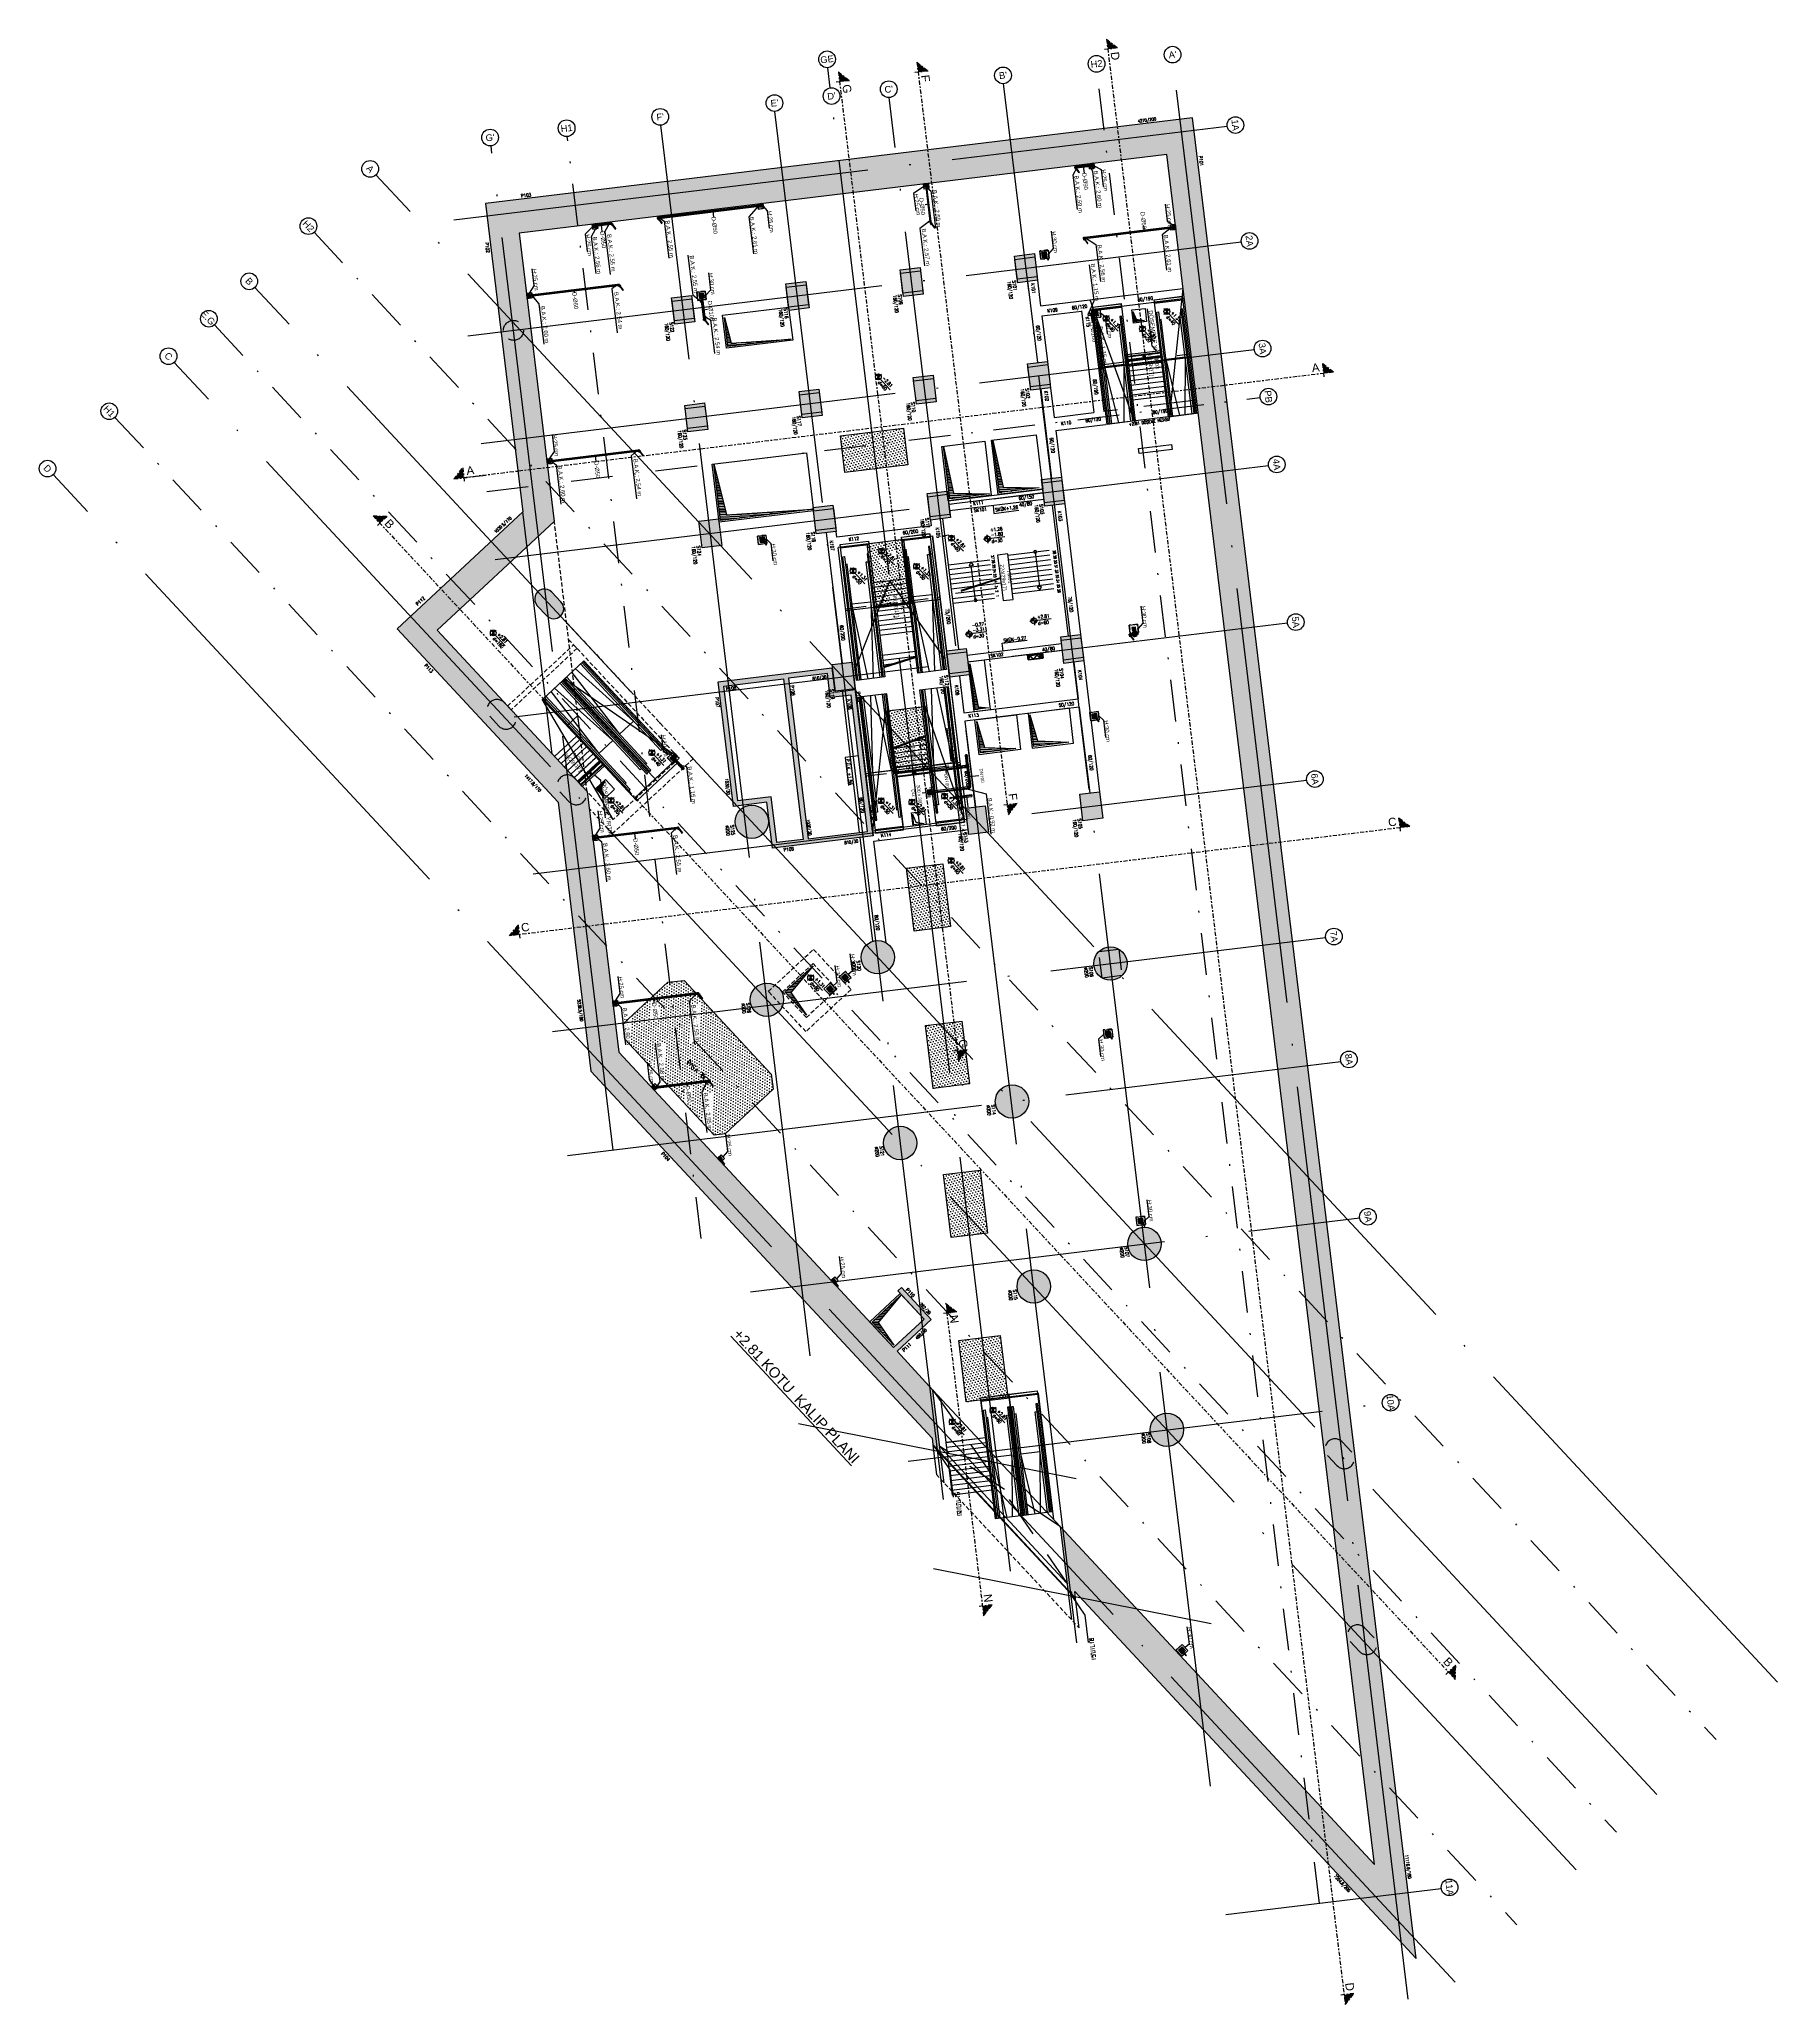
# Model space of a CAD drawing. Header units: millimetres. Extents: x 400408 to 401334, y 4543945 to 4544229.
# Drawn here: x 400408 to 400512.2, y 4543986.8 to 4544104.6 of the extents above; entities that cross this region are included whole.
import ezdxf
from ezdxf.enums import TextEntityAlignment as Align

# ---------------------------------------------------------------- set-up
doc = ezdxf.new("R2010")
doc.units = ezdxf.units.MM
for name, pattern in [('AKS', [3, 2.5, -0.25, 0, -0.25]), ('CENTER', [2, 1.25, -0.25, 0.25, -0.25]), ('CIZGI', [0.4, 0.25, -0.15]), ('CONTINU', [0]), ('DASHDOT2', [0.5, 0.25, -0.125, 0, -0.125]), ('HIDDEN', [0.375, 0.25, -0.125]), ('HIDDEN2', [4.7625, 3.175, -1.5875]), ('UUC-ST-KAL-I05-101-U-000$0$ACAD_ISO05W100', [33, 24, -3, 0, -3, 0, -3])]:
    doc.linetypes.add(name, pattern=pattern)
for name, color, linetype in [('aks prota', 2, 'AKS'), ('altlık_PROTA', 8, 'Continuous'), ('bosluk prota', 2, 'Continuous'), ('bosluk tarama prota', 8, 'Continuous'), ('boşluk prota', 2, 'Continuous'), ('boşluk taraması prota', 252, 'Continuous'), ('caks prota', 4, 'Continuous'), ('kesik prota', 2, 'CIZGI'), ('kesit prota', 1, 'Continuous'), ('kesit tarama prota', 252, 'Continuous'), ('kiriş boyutu prota', 6, 'Continuous'), ('kiriş prota', 6, 'Continuous'), ('kolon prota', 1, 'Continuous'), ('kolon tarama prota', 252, 'Continuous'), ('lkolon prota', 4, 'Continuous'), ('lperde prota', 4, 'Continuous'), ('merdiven prota', 2, 'Continuous'), ('metraj prota', 2, 'Continuous'), ('not prota', 2, 'Continuous'), ('not çizgisi prota', 4, 'Continuous'), ('perde prota', 1, 'Continuous'), ('PRT-AL-TUNEL_EKSENI', 14, 'DASHDOT2'), ('PRT-MI-a_fit_drainage', 10, 'Continuous'), ('PRT-MI-ad_dim', 8, 'Continuous'), ('prt-s-taxis', 7, 'Continuous'), ('skesit prota', 7, 'Continuous'), ('st-s_kolon tarama', 252, 'Continuous'), ('st-s_level (kot)', 6, 'Continuous'), ('st-s_levelmark (kot işareti)', 4, 'Continuous'), ('st_s_not çizgisi', 4, 'CIZGI'), ('st_s_ölçü', 4, 'Continuous'), ('taks prota', 7, 'Continuous'), ('temel prota', 6, 'Continuous'), ('tkesit prota', 7, 'Continuous'), ('tkiris prota', 6, 'Continuous'), ('tkolon prota', 6, 'Continuous'), ('tnot prota', 4, 'Continuous'), ('tperde prota', 6, 'Continuous'), ('tplan prota', 7, 'Continuous'), ('UUC-ST-KAL-I05-101-U-000$0$st_s_su tutucu', 2, 'Continuous')]:
    doc.layers.add(name, color=color, linetype=linetype)
doc.styles.add('Arial', font='Arial.ttf')
doc.styles.add('Arial Narrow_2', font='Arial Narrow.ttf', dxfattribs={"height": 20})
doc.styles.add('OLCU', font='romanstw.shx')
doc.styles.add('PRT-MI-a_Arial', font='Arial.ttf', dxfattribs={"height": 30})
doc.styles.add('Segoe UI Light', font='', dxfattribs={"width": 0.9, "height": 200})
doc.styles.add('Segoe UI Light_1', font='', dxfattribs={"height": 200})
doc.styles.add('TAKS', font='Arial Unicode.ttf')
doc.styles.add('TKIRIS', font='romanstw.shx')
doc.styles.add('tkolon', font='romanstw.shx')
doc.styles.add('TNOT', font='romanstw.shx', dxfattribs={"width": 0.8, "height": 250})
doc.styles.get('Segoe UI Light').set_extended_font_data('Segoe UI Light')
doc.styles.get('Segoe UI Light_1').set_extended_font_data('Segoe UI Light')
doc.dimstyles.new('1-50', dxfattribs={"dimtxt": 10, "dimasz": 4, "dimexe": 4, "dimexo": 8, "dimgap": 4, "dimtad": 1, "dimdec": 1, "dimrnd": 0.05, "dimzin": 9, "dimdsep": 46, "dimtxsty": 'OLCU', "dimblk1": 'OBLIQUE', "dimblk2": 'OBLIQUE', "dimsah": 1, "dimcen": 2, "dimdle": 4, "dimclrd": 4, "dimclre": 4, "dimclrt": 3, "dimadec": 1, "dimazin": 0, "dimtfac": 1, "dimtdec": 1, "dimtix": 1, "dimtmove": 2, "dimatfit": 3, "dimldrblk": 'OBLIQUE', "dimfxl": 1, "dimtvp": 1, "dimtolj": 1, "dimtzin": 1, "dimarcsym": 0})
pattern_1 = [(312.923994, (399610.2897, 4544334.8982), (0.170302485, 0.049990168), [0, -0.15875])]

# ---------------------------------------------------------------- blocks, each defined once
blk = doc.blocks.new('yürüyen mer 1')
at = {"color": 253}
blk.add_lwpolyline([(-120, 35), (-120, 205)], dxfattribs=at)
at = {"layer": 'st_s_ölçü', "color": 252, "ltscale": 0.1}
blk.add_line((-831, 205), (-831, 35), dxfattribs=at)
for points in [[(-120, 205), (-852, 205), (-852, 35), (-120, 35)], [(-120, 197), (-776, 197), (-776, 188), (-120, 188)], [(-729, 205), (-729, 197)], [(-120, 177), (-729, 177), (-729, 188)], [(-120, 135), (-489, 177), (-489, 62), (-120, 105)], [(-120, 42), (-776, 42), (-776, 52), (-120, 52)], [(-120, 62), (-729, 62), (-729, 52)], [(-729, 35), (-729, 42)]]:
    blk.add_lwpolyline(points, dxfattribs=at)
blk = doc.blocks.new('yürüyen mer 1-')
at = {"color": 253}
blk.add_lwpolyline([(-143, 35), (-143, 205)], dxfattribs=at)
at = {"layer": 'st_s_ölçü', "color": 252, "ltscale": 0.1}
blk.add_line((-831, 205), (-831, 35), dxfattribs=at)
for points in [[(-143, 205), (-852, 205), (-852, 35), (-143, 35)], [(-143, 197), (-776, 197), (-776, 188), (-143, 188)], [(-729, 205), (-729, 197)], [(-143, 177), (-729, 177), (-729, 188)], [(-143, 135), (-489, 177), (-489, 62), (-143, 105)], [(-143, 42), (-776, 42), (-776, 52), (-143, 52)], [(-143, 62), (-729, 62), (-729, 52)], [(-729, 35), (-729, 42)]]:
    blk.add_lwpolyline(points, dxfattribs=at)
blk = doc.blocks.new('MEKANİK+2.81')
at = {"layer": 'altlık_PROTA'}
for points in [[(7660, -22209), (7722, -22347), (7756, -22326)], [(3383, -26640), (3529, -26603), (3515, -26566)], [(3403, -27505), (3501, -27505), (3479, -27467), (3738, -27318), (3723, -27292), (3464, -27441), (3442, -27403), (3383, -27505)], [(3383, -27389), (3496, -27488), (3518, -27455)], [(7660, -27389), (7772, -27287), (7742, -27262)], [(7681, -27505), (7778, -27505), (7756, -27467), (8015, -27318), (8000, -27292), (7741, -27441), (7719, -27403), (7660, -27505)], [(12233, -27784), (12113, -27692), (12093, -27726)], [(12233, -27493), (12383, -27477), (12374, -27439)], [(31303, -27340), (31401, -27340), (31379, -27302), (31638, -27153), (31623, -27127), (31364, -27276), (31342, -27238), (31283, -27340)], [(31619, -27645), (31717, -27645), (31695, -27606), (31953, -27457), (31938, -27431), (31680, -27580), (31658, -27542), (31599, -27645)], [(8381, -29965), (8478, -29965), (8457, -29927), (8715, -29777), (8700, -29751), (8441, -29901), (8419, -29862), (8360, -29965)], [(36213, -30314), (36310, -30314), (36288, -30276), (36547, -30126), (36532, -30100), (36273, -30250), (36251, -30211), (36192, -30314)], [(55204, -31808), (55302, -31808), (55280, -31770), (55538, -31620), (55523, -31594), (55265, -31744), (55243, -31706), (55184, -31808)], [(66580, -31215), (66678, -31215), (66656, -31177), (66915, -31028), (66900, -31002), (66641, -31151), (66619, -31113), (66560, -31215)], [(92443, -31862), (92541, -31862), (92519, -31824), (92778, -31674), (92763, -31648), (92504, -31798), (92482, -31760), (92423, -31862)], [(3492, -36505), (3612, -36413), (3584, -36385)], [(5502, -36505), (5559, -36645), (5594, -36625)], [(5650, -36505), (5747, -36505), (5725, -36467), (5984, -36318), (5969, -36292), (5710, -36441), (5688, -36403), (5629, -36505)], [(38249, -38566), (38145, -38676), (38178, -38699)], [(39533, -38578), (39606, -38446), (39570, -38432)], [(40033, -38738), (40125, -38858), (40153, -38830)], [(3383, -46625), (3468, -46750), (3497, -46724)], [(49953, -47054), (50050, -47054), (50028, -47016), (50287, -46866), (50272, -46840), (50013, -46990), (49991, -46951), (49932, -47054)], [(50529, -48038), (50627, -48038), (50605, -48000), (50863, -47850), (50848, -47824), (50590, -47974), (50568, -47936), (50509, -48038)], [(23306, -48817), (23403, -48817), (23381, -48779), (23640, -48630), (23625, -48604), (23366, -48753), (23344, -48715), (23285, -48817)], [(8764, -50665), (8644, -50757), (8672, -50785)], [(9563, -50665), (9669, -50557), (9638, -50533)], [(9773, -50665), (9871, -50665), (9849, -50627), (10108, -50477), (10093, -50451), (9834, -50601), (9812, -50562), (9753, -50665)], [(67949, -49906), (68046, -49906), (68024, -49868), (68283, -49718), (68268, -49692), (68009, -49842), (67987, -49803), (67928, -49906)], [(3383, -52581), (3503, -52489), (3475, -52461)], [(3403, -52705), (3501, -52705), (3479, -52667), (3738, -52518), (3723, -52492), (3464, -52641), (3442, -52603), (3383, -52705)], [(3403, -55505), (3501, -55505), (3479, -55467), (3738, -55318), (3723, -55292), (3464, -55441), (3442, -55403), (3383, -55505)], [(7103, -55505), (7201, -55505), (7179, -55467), (7438, -55318), (7423, -55292), (7164, -55441), (7142, -55403), (7083, -55505)], [(17103, -55505), (17201, -55505), (17179, -55467), (17438, -55318), (17423, -55292), (17164, -55441), (17142, -55403), (17083, -55505)], [(36078, -55371), (36151, -55238), (36114, -55224)], [(3383, -55639), (3491, -55745), (3514, -55713)], [(3383, -56351), (3494, -56454), (3517, -56421)], [(7083, -55645), (7141, -55785), (7175, -55765)], [(17083, -55635), (17155, -55768), (17187, -55745)], [(39843, -55905), (39941, -55905), (39919, -55867), (40178, -55718), (40163, -55692), (39904, -55841), (39882, -55803), (39823, -55905)], [(39823, -56022), (39902, -56151), (39933, -56126)], [(49843, -55905), (49941, -55905), (49919, -55867), (50178, -55718), (50163, -55692), (49904, -55841), (49882, -55803), (49823, -55905)], [(49823, -56010), (49905, -56136), (49935, -56111)], [(55136, -55905), (55233, -55905), (55211, -55867), (55470, -55718), (55455, -55692), (55196, -55841), (55174, -55803), (55115, -55905)], [(55115, -56037), (55235, -56129), (55255, -56095)], [(59859, -55783), (59956, -55783), (59934, -55745), (60193, -55596), (60178, -55570), (59919, -55719), (59897, -55681), (59838, -55783)], [(55115, -59067), (55013, -58955), (54988, -58985)], [(7083, -60764), (7219, -60699), (7198, -60666)], [(17083, -60798), (17203, -60706), (17175, -60678)], [(39823, -60824), (39943, -60732), (39915, -60704)], [(49823, -60824), (49953, -60747), (49928, -60716)]]:
    blk.add_hatch(color=256, dxfattribs=at).paths.add_polyline_path(points, flags=0)
for p, q in [((7258, -22412), (7510, -22105)), ((7510, -21955), (7810, -21955)), ((7510, -22255), (7510, -21955)), ((7810, -22255), (7510, -22255)), ((7610, -22055), (7710, -22055)), ((7700, -22015), (7620, -22015)), ((7620, -22015), (7620, -22095)), ((7620, -22095), (7700, -22095)), ((7628, -22050), (7623, -22050)), ((7623, -22060), (7628, -22060)), ((7626, -22114), (7626, -22133)), ((7627, -22133), (7627, -27427)), ((7629, -22050), (7628, -22050)), ((7628, -22060), (7629, -22060)), ((7641, -22050), (7635, -22050)), ((7635, -22060), (7641, -22060)), ((7654, -22050), (7648, -22050)), ((7648, -22060), (7654, -22060)), ((7655, -22018), (7655, -22023)), ((7655, -22023), (7655, -22024)), ((7655, -22030), (7655, -22036)), ((7655, -22043), (7655, -22049)), ((7655, -22061), (7655, -22068)), ((7655, -22075), (7655, -22080)), ((7655, -22087), (7655, -22088)), ((7655, -22088), (7655, -22092)), ((7660, -22105), (7660, -22005)), ((7660, -22095), (7660, -22114)), ((7660, -22114), (7660, -22133)), ((7660, -22133), (7660, -27427)), ((7660, -22209), (7722, -22347)), ((7756, -22326), (7660, -22209)), ((7660, -22209), (8025, -22802)), ((7665, -22023), (7665, -22018)), ((7665, -22024), (7665, -22023)), ((7665, -22036), (7665, -22030)), ((7665, -22049), (7665, -22043)), ((7665, -22068), (7665, -22061)), ((7665, -22080), (7665, -22075)), ((7665, -22088), (7665, -22087)), ((7665, -22092), (7665, -22088)), ((7673, -22050), (7666, -22050)), ((7666, -22060), (7673, -22060)), ((7685, -22050), (7680, -22050)), ((7680, -22060), (7685, -22060)), ((7692, -22050), (7692, -22050)), ((7692, -22060), (7692, -22060)), ((7697, -22050), (7693, -22050)), ((7693, -22060), (7697, -22060)), ((7693, -27427), (7693, -22133)), ((7694, -22133), (7694, -22114)), ((7700, -22095), (7700, -22015)), ((7722, -22347), (7756, -22326)), ((7810, -21955), (7810, -22255)), ((6223, -22412), (7258, -22412)), ((8025, -22802), (10168, -22802)), ((7660, -23831), (7365, -23831)), ((14574, -24217), (12323, -24217)), ((14574, -24217), (14904, -23987)), ((14904, -23705), (15254, -23705)), ((14904, -25805), (14904, -23705)), ((15004, -23755), (15034, -23755)), ((15004, -25755), (15004, -23755)), ((15034, -23755), (15049, -23755)), ((15034, -25755), (15034, -23755)), ((15049, -23755), (15204, -23755)), ((15049, -25755), (15049, -23755)), ((15129, -24855), (15129, -24655)), ((15204, -23755), (15224, -23755)), ((15204, -25755), (15204, -23755)), ((15224, -23755), (15254, -23755)), ((15224, -23755), (15224, -25755)), ((15254, -23705), (15254, -25805)), ((15254, -25755), (15254, -23755)), ((15254, -25805), (14904, -25805)), ((15034, -25755), (15004, -25755)), ((15029, -24755), (15229, -24755)), ((15049, -25755), (15034, -25755)), ((15204, -25755), (15049, -25755)), ((15224, -25755), (15204, -25755)), ((15254, -25755), (15224, -25755)), ((3283, -26655), (3283, -26355)), ((3283, -26355), (3583, -26355)), ((3583, -26655), (3283, -26655)), ((3333, -26505), (3433, -26505)), ((3423, -26465), (3343, -26465)), ((3343, -26465), (3343, -26545)), ((3343, -26545), (3423, -26545)), ((3350, -26500), (3346, -26500)), ((3346, -26510), (3350, -26510)), ((3348, -26564), (3348, -26583)), ((3351, -26500), (3350, -26500)), ((3350, -26510), (3351, -26510)), ((3350, -26583), (3350, -27427)), ((3363, -26500), (3358, -26500)), ((3358, -26510), (3363, -26510)), ((3376, -26500), (3370, -26500)), ((3370, -26510), (3376, -26510)), ((3378, -26468), (3378, -26473)), ((3378, -26473), (3378, -26474)), ((3378, -26480), (3378, -26486)), ((3378, -26493), (3378, -26499)), ((3378, -26511), (3378, -26518)), ((3378, -26525), (3378, -26530)), ((3378, -26537), (3378, -26538)), ((3378, -26538), (3378, -26542)), ((3383, -26555), (3383, -26455)), ((3383, -26640), (3735, -26499)), ((3383, -26545), (3383, -26564)), ((3383, -26564), (3383, -26583)), ((3515, -26566), (3383, -26640)), ((3383, -26583), (3383, -27427)), ((3383, -26640), (3529, -26603)), ((3383, -27012), (3797, -27012)), ((3388, -26473), (3388, -26468)), ((3388, -26474), (3388, -26473)), ((3388, -26486), (3388, -26480)), ((3388, -26499), (3388, -26493)), ((3388, -26518), (3388, -26511)), ((3388, -26530), (3388, -26525)), ((3388, -26538), (3388, -26537)), ((3388, -26542), (3388, -26538)), ((3395, -26500), (3389, -26500)), ((3389, -26510), (3395, -26510)), ((3407, -26500), (3402, -26500)), ((3402, -26510), (3407, -26510)), ((3415, -26500), (3414, -26500)), ((3414, -26510), (3415, -26510)), ((3420, -26500), (3415, -26500)), ((3415, -26510), (3420, -26510)), ((3416, -27427), (3416, -26583)), ((3417, -26583), (3417, -26564)), ((3423, -26545), (3423, -26465)), ((3433, -26355), (3691, -25977)), ((3529, -26603), (3515, -26566)), ((3583, -26355), (3583, -26655)), ((3691, -25977), (4726, -25977)), ((3735, -26499), (5943, -26499)), ((7660, -27389), (8137, -26825)), ((8137, -26825), (10371, -26825)), ((11983, -27555), (11983, -27055)), ((11983, -27055), (12483, -27055)), ((12233, -27055), (12486, -26802)), ((12483, -27055), (12483, -27555)), ((12486, -26802), (13521, -26802)), ((29969, -26773), (31004, -26773)), ((31004, -26773), (31283, -27090)), ((31033, -27590), (31033, -27090)), ((31033, -27090), (31533, -27090)), ((31533, -27090), (31533, -27590)), ((3333, -27505), (3383, -27505)), ((3348, -27427), (3348, -27446)), ((3383, -27389), (3496, -27488)), ((3518, -27455), (3383, -27389)), ((3383, -27389), (3834, -27690)), ((3442, -27403), (3383, -27505)), ((3442, -27403), (3383, -27505)), ((3383, -27428), (3383, -27446)), ((3383, -27446), (3383, -27473)), ((3383, -27555), (3383, -27455)), ((3383, -27505), (3501, -27505)), ((3501, -27505), (3383, -27505)), ((3417, -27446), (3417, -27427)), ((3464, -27441), (3442, -27403)), ((3464, -27441), (3442, -27403)), ((3723, -27292), (3464, -27441)), ((3464, -27441), (3723, -27292)), ((3479, -27467), (3738, -27318)), ((3479, -27467), (3738, -27318)), ((3501, -27505), (3479, -27467)), ((3479, -27467), (3501, -27505)), ((3496, -27488), (3518, -27455)), ((3738, -27318), (3723, -27292)), ((3738, -27318), (3723, -27292)), ((3834, -27690), (5907, -27690)), ((7610, -27505), (7660, -27505)), ((7626, -27427), (7626, -27446)), ((7742, -27262), (7660, -27389)), ((7660, -27389), (7772, -27287)), ((7719, -27403), (7660, -27505)), ((7719, -27403), (7660, -27505)), ((7660, -27428), (7660, -27446)), ((7660, -27446), (7660, -27473)), ((7660, -27555), (7660, -27455)), ((7660, -27505), (7778, -27505)), ((7778, -27505), (7660, -27505)), ((7694, -27446), (7694, -27427)), ((7741, -27441), (7719, -27403)), ((7741, -27441), (7719, -27403)), ((8000, -27292), (7741, -27441)), ((7741, -27441), (8000, -27292)), ((7772, -27287), (7742, -27262)), ((7756, -27467), (8015, -27318)), ((7756, -27467), (8015, -27318)), ((7778, -27505), (7756, -27467)), ((7756, -27467), (7778, -27505)), ((8015, -27318), (8000, -27292)), ((8015, -27318), (8000, -27292)), ((11471, -27344), (9290, -27344)), ((12233, -27784), (11471, -27344)), ((12483, -27555), (11983, -27555)), ((12083, -27235), (12083, -27205)), ((12083, -27205), (12383, -27205)), ((12083, -27251), (12083, -27235)), ((12083, -27235), (12383, -27235)), ((12083, -27405), (12083, -27251)), ((12083, -27251), (12383, -27251)), ((12083, -27425), (12083, -27405)), ((12083, -27405), (12193, -27405)), ((12083, -27455), (12083, -27425)), ((12383, -27425), (12083, -27425)), ((12083, -27455), (12383, -27455)), ((12113, -27692), (12093, -27726)), ((12093, -27726), (12233, -27784)), ((12233, -27784), (12113, -27692)), ((12174, -27465), (12174, -27812)), ((12183, -27330), (12183, -27425)), ((12183, -27330), (12283, -27330)), ((12183, -27455), (12183, -27465)), ((12283, -27465), (12183, -27465)), ((12233, -27493), (12937, -27323)), ((12374, -27439), (12233, -27493)), ((12233, -27465), (12233, -27812)), ((12233, -27493), (12383, -27477)), ((12233, -27621), (12735, -27621)), ((12272, -27405), (12383, -27405)), ((12283, -27425), (12283, -27330)), ((12283, -27465), (12283, -27455)), ((12292, -27812), (12292, -27465)), ((12383, -27477), (12374, -27439)), ((12383, -27205), (12383, -27235)), ((12383, -27235), (12383, -27251)), ((12383, -27251), (12383, -27405)), ((12383, -27405), (12383, -27425)), ((12383, -27425), (12383, -27455)), ((12937, -27323), (15587, -27323)), ((31533, -27590), (31033, -27590)), ((31340, -27240), (31183, -27240)), ((31183, -27240), (31183, -27440)), ((31183, -27440), (31383, -27440)), ((31203, -27335), (31190, -27335)), ((31190, -27345), (31203, -27345)), ((31213, -27340), (31283, -27340)), ((31233, -27335), (31220, -27335)), ((31220, -27345), (31233, -27345)), ((31263, -27335), (31250, -27335)), ((31250, -27345), (31263, -27345)), ((31278, -27247), (31278, -27261)), ((31278, -27277), (31278, -27291)), ((31278, -27307), (31278, -27321)), ((31278, -27360), (31278, -27373)), ((31278, -27390), (31278, -27404)), ((31278, -27420), (31278, -27434)), ((31342, -27238), (31283, -27340)), ((31342, -27238), (31283, -27340)), ((31283, -27410), (31283, -27270)), ((31283, -27340), (31401, -27340)), ((31401, -27340), (31283, -27340)), ((31288, -27261), (31288, -27247)), ((31288, -27291), (31288, -27277)), ((31288, -27321), (31288, -27307)), ((31288, -27373), (31288, -27360)), ((31288, -27404), (31288, -27390)), ((31288, -27434), (31288, -27420)), ((31302, -27345), (31316, -27345)), ((31332, -27345), (31346, -27345)), ((31364, -27276), (31342, -27238)), ((31364, -27276), (31342, -27238)), ((31383, -27240), (31343, -27240)), ((31362, -27375), (31362, -27383)), ((31363, -27375), (31362, -27375)), ((31362, -27375), (31368, -27375)), ((31362, -27375), (31362, -27375)), ((31362, -27375), (31362, -27375)), ((31368, -27383), (31362, -27383)), ((31362, -27383), (31363, -27383)), ((31362, -27383), (31362, -27383)), ((31362, -27383), (31362, -27383)), ((31363, -27345), (31376, -27345)), ((31623, -27127), (31364, -27276)), ((31364, -27276), (31623, -27127)), ((31368, -27375), (31433, -27375)), ((31433, -27383), (31368, -27383)), ((31379, -27302), (31638, -27153)), ((31379, -27302), (31638, -27153)), ((31401, -27340), (31379, -27302)), ((31379, -27302), (31401, -27340)), ((31383, -27265), (31383, -27240)), ((31383, -27309), (31383, -27300)), ((31383, -27375), (31383, -27340)), ((31383, -27383), (31383, -27375)), ((31383, -27440), (31383, -27383)), ((31433, -27375), (31440, -27375)), ((31433, -27383), (31433, -27375)), ((31440, -27383), (31433, -27383)), ((31440, -27375), (31453, -27375)), ((31455, -27383), (31440, -27383)), ((31446, -27375), (31444, -27375)), ((31444, -27383), (31446, -27383)), ((31452, -27367), (31446, -27367)), ((31446, -27370), (31446, -27367)), ((31446, -27367), (31446, -27367)), ((31446, -27375), (31446, -27370)), ((31446, -27370), (31453, -27370)), ((31446, -27388), (31446, -27383)), ((31455, -27383), (31446, -27383)), ((31446, -27392), (31446, -27388)), ((31446, -27388), (31457, -27388)), ((31446, -27392), (31457, -27392)), ((31446, -27392), (31446, -27392)), ((31457, -27388), (31457, -27392)), ((31457, -27392), (31457, -27392)), ((31508, -27321), (31506, -27321)), ((31506, -27360), (31508, -27360)), ((31512, -27321), (31509, -27321)), ((31509, -27360), (31512, -27360)), ((31513, -27323), (31512, -27323)), ((31512, -27355), (31513, -27355)), ((31526, -27332), (31529, -27332)), ((31527, -27346), (31526, -27346)), ((31529, -27346), (31526, -27346)), ((31527, -27346), (31587, -27346)), ((31531, -27337), (31528, -27337)), ((31528, -27341), (31531, -27341)), ((31529, -27332), (31531, -27332)), ((31531, -27346), (31529, -27346)), ((31531, -27346), (31531, -27332)), ((31587, -27334), (31531, -27334)), ((31531, -27341), (31531, -27337)), ((31548, -27644), (31599, -27644)), ((31564, -27567), (31564, -27586)), ((31566, -27385), (31566, -27485)), ((31566, -27485), (31566, -27567)), ((31598, -27694), (31598, -27594)), ((31599, -27488), (31599, -27567)), ((31658, -27542), (31599, -27645)), ((31658, -27542), (31599, -27645)), ((31599, -27567), (31599, -27586)), ((31599, -27645), (31717, -27645)), ((31717, -27645), (31599, -27645)), ((31670, -27334), (31612, -27334)), ((31612, -27346), (31673, -27346)), ((31638, -27153), (31623, -27127)), ((31638, -27153), (31623, -27127)), ((31632, -27484), (31632, -27385)), ((31632, -27567), (31632, -27484)), ((31633, -27585), (31633, -27567)), ((31680, -27580), (31658, -27542)), ((31680, -27580), (31658, -27542)), ((31670, -27332), (31670, -27346)), ((31670, -27332), (31672, -27332)), ((31673, -27337), (31670, -27337)), ((31670, -27337), (31670, -27341)), ((31670, -27341), (31673, -27341)), ((31672, -27346), (31670, -27346)), ((31672, -27332), (31675, -27332)), ((31674, -27346), (31672, -27346)), ((31674, -27346), (31673, -27346)), ((31938, -27431), (31680, -27580)), ((31680, -27580), (31938, -27431)), ((31688, -27323), (31687, -27323)), ((31687, -27355), (31688, -27355)), ((31692, -27321), (31689, -27321)), ((31689, -27360), (31692, -27360)), ((31695, -27321), (31693, -27321)), ((31693, -27360), (31695, -27360)), ((31695, -27606), (31953, -27457)), ((31695, -27606), (31953, -27457)), ((31717, -27645), (31695, -27606)), ((31695, -27606), (31717, -27645)), ((31953, -27457), (31938, -27431)), ((31953, -27457), (31938, -27431)), ((7015, -29397), (8050, -29397)), ((8050, -29397), (8330, -29715)), ((8110, -30215), (8110, -29715)), ((8110, -29715), (8610, -29715)), ((8610, -30215), (8110, -30215)), ((8510, -29815), (8210, -29815)), ((8210, -29815), (8210, -30115)), ((8210, -30115), (8510, -30115)), ((8241, -29960), (8221, -29960)), ((8221, -29970), (8241, -29970)), ((8260, -29965), (8360, -29965)), ((8286, -29960), (8266, -29960)), ((8266, -29970), (8286, -29970)), ((8331, -29960), (8311, -29960)), ((8311, -29970), (8331, -29970)), ((8355, -29825), (8355, -29845)), ((8355, -29870), (8355, -29890)), ((8355, -29915), (8355, -29935)), ((8355, -29994), (8355, -30014)), ((8355, -30039), (8355, -30060)), ((8355, -30085), (8355, -30105)), ((8419, -29862), (8360, -29965)), ((8419, -29862), (8360, -29965)), ((8360, -30065), (8360, -29865)), ((8360, -29965), (8478, -29965)), ((8478, -29965), (8360, -29965)), ((8365, -29845), (8365, -29825)), ((8365, -29890), (8365, -29870)), ((8365, -29935), (8365, -29915)), ((8365, -30014), (8365, -29994)), ((8365, -30060), (8365, -30039)), ((8365, -30105), (8365, -30085)), ((8390, -29970), (8410, -29970)), ((8441, -29901), (8419, -29862)), ((8441, -29901), (8419, -29862)), ((8435, -29970), (8455, -29970)), ((8700, -29751), (8441, -29901)), ((8441, -29901), (8700, -29751)), ((8457, -29927), (8715, -29777)), ((8457, -29927), (8715, -29777)), ((8478, -29965), (8457, -29927)), ((8457, -29927), (8478, -29965)), ((8500, -29960), (8480, -29960)), ((8480, -29970), (8500, -29970)), ((8510, -29861), (8510, -29815)), ((8510, -30115), (8510, -29895)), ((8610, -29715), (8610, -30215)), ((8715, -29777), (8700, -29751)), ((8715, -29777), (8700, -29751)), ((35942, -30564), (35942, -30064)), ((35942, -30064), (36442, -30064)), ((36442, -30564), (35942, -30564)), ((36342, -30164), (36042, -30164)), ((36042, -30164), (36042, -30464)), ((36042, -30464), (36342, -30464)), ((36072, -30309), (36052, -30309)), ((36052, -30319), (36072, -30319)), ((36092, -30314), (36192, -30314)), ((36117, -30309), (36097, -30309)), ((36097, -30319), (36117, -30319)), ((36162, -30309), (36142, -30309)), ((36142, -30319), (36162, -30319)), ((36187, -30174), (36187, -30194)), ((36187, -30219), (36187, -30239)), ((36187, -30264), (36187, -30284)), ((36187, -30343), (36187, -30363)), ((36187, -30388), (36187, -30408)), ((36187, -30434), (36187, -30454)), ((36192, -30064), (36500, -29812)), ((36251, -30211), (36192, -30314)), ((36251, -30211), (36192, -30314)), ((36192, -30414), (36192, -30214)), ((36192, -30314), (36310, -30314)), ((36310, -30314), (36192, -30314)), ((36197, -30194), (36197, -30174)), ((36197, -30239), (36197, -30219)), ((36197, -30284), (36197, -30264)), ((36197, -30363), (36197, -30343)), ((36197, -30408), (36197, -30388)), ((36197, -30454), (36197, -30434)), ((36222, -30319), (36242, -30319)), ((36273, -30250), (36251, -30211)), ((36273, -30250), (36251, -30211)), ((36267, -30319), (36287, -30319)), ((36532, -30100), (36273, -30250)), ((36273, -30250), (36532, -30100)), ((36288, -30276), (36547, -30126)), ((36288, -30276), (36547, -30126)), ((36310, -30314), (36288, -30276)), ((36288, -30276), (36310, -30314)), ((36332, -30309), (36312, -30309)), ((36312, -30319), (36332, -30319)), ((36342, -30210), (36342, -30164)), ((36342, -30464), (36342, -30244)), ((36442, -30064), (36442, -30564)), ((36500, -29812), (37535, -29812)), ((36547, -30126), (36532, -30100)), ((36547, -30126), (36532, -30100)), ((54934, -32058), (54934, -31558)), ((54934, -31558), (55434, -31558)), ((55334, -31658), (55034, -31658)), ((55034, -31658), (55034, -31958)), ((55064, -31803), (55044, -31803)), ((55044, -31813), (55064, -31813)), ((55084, -31808), (55184, -31808)), ((55109, -31803), (55089, -31803)), ((55089, -31813), (55109, -31813)), ((55154, -31803), (55134, -31803)), ((55134, -31813), (55154, -31813)), ((55179, -31668), (55179, -31688)), ((55179, -31713), (55179, -31733)), ((55179, -31758), (55179, -31778)), ((55243, -31706), (55184, -31808)), ((55243, -31706), (55184, -31808)), ((55184, -31908), (55184, -31708)), ((55184, -31808), (55302, -31808)), ((55302, -31808), (55184, -31808)), ((55189, -31688), (55189, -31668)), ((55189, -31733), (55189, -31713)), ((55189, -31778), (55189, -31758)), ((55213, -31813), (55233, -31813)), ((55265, -31744), (55243, -31706)), ((55265, -31744), (55243, -31706)), ((55258, -31813), (55278, -31813)), ((55523, -31594), (55265, -31744)), ((55265, -31744), (55523, -31594)), ((55280, -31770), (55538, -31620)), ((55280, -31770), (55538, -31620)), ((55302, -31808), (55280, -31770)), ((55280, -31770), (55302, -31808)), ((55324, -31803), (55304, -31803)), ((55304, -31813), (55324, -31813)), ((55334, -31704), (55334, -31658)), ((55334, -31958), (55334, -31738)), ((55434, -31558), (55434, -32058)), ((55538, -31620), (55523, -31594)), ((55538, -31620), (55523, -31594)), ((65349, -30706), (66384, -30706)), ((66310, -31465), (66310, -30965)), ((66310, -30965), (66810, -30965)), ((66810, -31465), (66310, -31465)), ((66384, -30706), (66560, -30965)), ((66710, -31065), (66410, -31065)), ((66410, -31065), (66410, -31365)), ((66410, -31365), (66710, -31365)), ((66440, -31210), (66420, -31210)), ((66420, -31220), (66440, -31220)), ((66460, -31215), (66560, -31215)), ((66485, -31210), (66465, -31210)), ((66465, -31220), (66485, -31220)), ((66530, -31210), (66510, -31210)), ((66510, -31220), (66530, -31220)), ((66555, -31075), (66555, -31095)), ((66555, -31120), (66555, -31140)), ((66555, -31165), (66555, -31186)), ((66555, -31245), (66555, -31265)), ((66555, -31290), (66555, -31310)), ((66555, -31335), (66555, -31355)), ((66619, -31113), (66560, -31215)), ((66619, -31113), (66560, -31215)), ((66560, -31315), (66560, -31115)), ((66560, -31215), (66678, -31215)), ((66678, -31215), (66560, -31215)), ((66565, -31095), (66565, -31075)), ((66565, -31140), (66565, -31120)), ((66565, -31186), (66565, -31165)), ((66565, -31265), (66565, -31245)), ((66565, -31310), (66565, -31290)), ((66565, -31355), (66565, -31335)), ((66589, -31220), (66610, -31220)), ((66641, -31151), (66619, -31113)), ((66641, -31151), (66619, -31113)), ((66635, -31220), (66655, -31220)), ((66900, -31002), (66641, -31151)), ((66641, -31151), (66900, -31002)), ((66656, -31177), (66915, -31028)), ((66656, -31177), (66915, -31028)), ((66678, -31215), (66656, -31177)), ((66656, -31177), (66678, -31215)), ((66700, -31210), (66680, -31210)), ((66680, -31220), (66700, -31220)), ((66710, -31111), (66710, -31065)), ((66710, -31365), (66710, -31146)), ((66810, -30965), (66810, -31465)), ((66915, -31028), (66900, -31002)), ((66915, -31028), (66900, -31002)), ((91065, -31400), (92100, -31400)), ((92074, -31807), (92478, -31513)), ((92368, -32211), (92074, -31807)), ((92100, -31400), (92276, -31660)), ((92456, -31652), (92213, -31829)), ((92337, -31752), (92348, -31768)), ((92356, -31762), (92345, -31746)), ((92363, -31788), (92375, -31804)), ((92383, -31799), (92371, -31782)), ((92482, -31760), (92423, -31862)), ((92482, -31760), (92423, -31862)), ((92423, -31962), (92423, -31762)), ((92545, -31774), (92456, -31652)), ((92478, -31513), (92772, -31917)), ((92504, -31798), (92482, -31760)), ((92504, -31798), (92482, -31760)), ((92763, -31648), (92504, -31798)), ((92504, -31798), (92763, -31648)), ((92533, -31776), (92517, -31787)), ((92519, -31824), (92778, -31674)), ((92519, -31824), (92778, -31674)), ((92632, -31895), (92562, -31799)), ((92778, -31674), (92763, -31648)), ((92778, -31674), (92763, -31648)), ((32059, -32963), (32066, -32955)), ((32359, -32955), (32059, -32955)), ((32059, -32955), (32059, -33855)), ((32208, -32955), (32208, -32925)), ((32208, -33225), (32208, -32955)), ((32359, -33102), (32211, -32955)), ((32359, -33855), (32359, -32955)), ((55434, -32058), (54934, -32058)), ((55034, -31958), (55334, -31958)), ((55179, -31837), (55179, -31857)), ((55179, -31883), (55179, -31903)), ((55179, -31928), (55179, -31948)), ((55184, -32058), (55444, -32419)), ((55189, -31857), (55189, -31837)), ((55189, -31903), (55189, -31883)), ((55189, -31948), (55189, -31928)), ((55444, -32419), (56479, -32419)), ((92213, -31829), (92390, -32072)), ((92323, -31928), (92307, -31940)), ((92313, -31948), (92329, -31937)), ((92323, -31862), (92423, -31862)), ((92359, -31902), (92343, -31914)), ((92349, -31922), (92365, -31910)), ((92772, -31917), (92368, -32211)), ((92396, -31875), (92380, -31887)), ((92386, -31895), (92402, -31883)), ((92390, -31825), (92401, -31841)), ((92390, -32072), (92632, -31895)), ((92410, -31835), (92398, -31819)), ((92423, -31862), (92541, -31862)), ((92541, -31862), (92423, -31862)), ((92436, -31889), (92448, -31905)), ((92456, -31899), (92444, -31883)), ((92463, -31925), (92475, -31942)), ((92483, -31936), (92471, -31920)), ((92489, -31962), (92501, -31978)), ((92509, -31972), (92497, -31956)), ((92541, -31862), (92519, -31824)), ((92519, -31824), (92541, -31862)), ((32059, -33075), (32358, -33075)), ((32059, -33387), (32359, -33087)), ((32359, -33527), (32059, -33227)), ((32059, -33811), (32359, -33511)), ((32263, -33855), (32059, -33651)), ((32059, -33855), (32359, -33855)), ((3283, -36655), (3283, -36355)), ((3283, -36355), (3583, -36355)), ((3333, -36505), (3433, -36505)), ((3423, -36465), (3343, -36465)), ((3343, -36465), (3343, -36545)), ((3350, -36500), (3346, -36500)), ((3346, -36510), (3350, -36510)), ((3351, -36500), (3350, -36500)), ((3350, -36510), (3351, -36510)), ((3363, -36500), (3358, -36500)), ((3358, -36510), (3363, -36510)), ((3376, -36500), (3370, -36500)), ((3370, -36510), (3376, -36510)), ((3378, -36468), (3378, -36473)), ((3378, -36473), (3378, -36474)), ((3378, -36480), (3378, -36486)), ((3378, -36493), (3378, -36499)), ((3378, -36511), (3378, -36518)), ((3378, -36525), (3378, -36530)), ((3383, -36555), (3383, -36455)), ((3388, -36473), (3388, -36468)), ((3388, -36474), (3388, -36473)), ((3388, -36486), (3388, -36480)), ((3388, -36499), (3388, -36493)), ((3388, -36518), (3388, -36511)), ((3388, -36530), (3388, -36525)), ((3395, -36500), (3389, -36500)), ((3389, -36510), (3395, -36510)), ((3407, -36500), (3402, -36500)), ((3402, -36510), (3407, -36510)), ((3415, -36500), (3414, -36500)), ((3414, -36510), (3415, -36510)), ((3420, -36500), (3415, -36500)), ((3415, -36510), (3420, -36510)), ((3422, -36505), (3441, -36505)), ((3423, -36545), (3423, -36465)), ((3460, -36471), (3441, -36471)), ((3441, -36505), (3460, -36505)), ((5552, -36472), (3460, -36472)), ((3461, -36505), (5552, -36505)), ((3492, -36505), (3735, -36262)), ((3584, -36385), (3492, -36505)), ((3492, -36505), (3612, -36413)), ((3583, -36355), (3583, -36655)), ((3612, -36413), (3584, -36385)), ((3735, -36262), (5988, -36262)), ((4523, -36505), (4523, -36701)), ((5502, -36505), (5559, -36645)), ((5594, -36625), (5502, -36505)), ((5502, -36505), (5893, -37184)), ((5571, -36471), (5552, -36471)), ((5552, -36505), (5571, -36505)), ((5571, -36505), (5597, -36505)), ((5579, -36505), (5629, -36505)), ((5688, -36403), (5629, -36505)), ((5688, -36403), (5629, -36505)), ((5629, -36555), (5629, -36455)), ((5629, -36505), (5747, -36505)), ((5747, -36505), (5629, -36505)), ((5710, -36441), (5688, -36403)), ((5710, -36441), (5688, -36403)), ((5969, -36292), (5710, -36441)), ((5710, -36441), (5969, -36292)), ((5725, -36467), (5984, -36318)), ((5725, -36467), (5984, -36318)), ((5747, -36505), (5725, -36467)), ((5725, -36467), (5747, -36505)), ((5984, -36318), (5969, -36292)), ((5984, -36318), (5969, -36292)), ((3583, -36655), (3283, -36655)), ((3343, -36545), (3423, -36545)), ((3378, -36537), (3378, -36538)), ((3378, -36538), (3378, -36542)), ((3388, -36538), (3388, -36537)), ((3388, -36542), (3388, -36538)), ((3433, -36655), (3778, -37306)), ((3441, -36540), (3460, -36540)), ((3460, -36538), (5552, -36538)), ((3778, -37306), (4813, -37306)), ((5552, -36540), (5571, -36540)), ((5559, -36645), (5594, -36625)), ((5893, -37184), (8151, -37184)), ((38877, -38235), (38877, -37624)), ((39533, -38578), (40025, -37336)), ((40025, -37336), (42455, -37336)), ((38106, -38176), (37569, -38176)), ((38105, -38235), (37569, -38235)), ((37569, -38294), (38106, -38294)), ((37657, -38172), (37625, -38172)), ((37625, -38299), (37657, -38299)), ((37796, -38172), (37752, -38172)), ((37752, -38299), (37796, -38299)), ((38249, -38566), (37819, -39167)), ((38150, -38172), (38106, -38172)), ((38150, -38176), (38106, -38176)), ((38150, -38235), (38106, -38235)), ((38106, -38294), (38150, -38294)), ((38106, -38299), (38150, -38299)), ((38249, -38566), (38145, -38676)), ((38145, -38676), (38178, -38699)), ((39390, -38176), (38150, -38176)), ((38150, -38294), (38157, -38294)), ((38157, -38294), (38162, -38294)), ((38163, -38294), (38301, -38294)), ((38178, -38699), (38249, -38566)), ((38185, -38334), (38185, -38378)), ((38190, -38378), (38190, -40508)), ((38249, -38378), (38249, -38334)), ((38249, -40508), (38249, -38378)), ((38269, -38235), (39389, -38235)), ((38301, -38294), (39390, -38294)), ((38308, -40508), (38308, -38378)), ((38312, -38378), (38312, -38334)), ((39434, -38172), (39390, -38172)), ((39434, -38235), (39390, -38235)), ((39390, -38299), (39434, -38299)), ((39469, -38334), (39469, -38378)), ((39474, -38378), (39474, -40505)), ((39533, -38378), (39533, -38334)), ((39533, -40505), (39533, -38378)), ((39570, -38432), (39533, -38578)), ((39533, -38578), (39606, -38446)), ((39606, -38446), (39570, -38432)), ((39592, -40505), (39592, -38378)), ((39596, -38378), (39596, -38334)), ((39988, -38189), (39988, -39329)), ((39988, -38189), (40077, -38189)), ((40033, -38189), (40033, -39329)), ((40033, -38517), (40677, -38517)), ((40033, -38738), (40125, -38858)), ((40153, -38830), (40033, -38738)), ((40033, -38738), (40422, -39127)), ((40077, -39329), (40077, -38189)), ((40125, -38858), (40153, -38830)), ((37819, -39167), (35834, -39167)), ((38249, -39562), (38539, -39562)), ((40077, -39329), (39988, -39329)), ((40422, -39127), (42708, -39127)), ((38124, -40508), (38154, -40508)), ((38124, -42508), (38124, -40508)), ((38154, -40508), (38169, -40508)), ((38154, -42508), (38154, -40508)), ((38169, -40508), (38324, -40508)), ((38169, -42508), (38169, -40508)), ((38190, -40508), (38190, -41365)), ((38308, -41365), (38308, -40508)), ((38324, -40508), (38344, -40508)), ((38324, -42508), (38324, -40508)), ((38344, -40508), (38374, -40508)), ((38344, -40508), (38344, -42508)), ((38374, -42508), (38374, -40508)), ((39683, -40505), (39383, -40505)), ((39383, -40505), (39383, -40805)), ((39383, -40805), (39683, -40805)), ((39413, -40650), (39393, -40650)), ((39393, -40660), (39413, -40660)), ((39433, -40655), (39633, -40655)), ((39458, -40650), (39438, -40650)), ((39438, -40660), (39458, -40660)), ((39469, -40512), (39469, -40531)), ((39469, -40531), (39469, -40554)), ((39469, -40554), (39469, -40557)), ((39474, -40505), (39474, -40512)), ((39503, -40650), (39483, -40650)), ((39483, -40660), (39503, -40660)), ((39528, -40515), (39528, -40535)), ((39528, -40560), (39528, -40580)), ((39528, -40605), (39528, -40626)), ((39528, -40685), (39528, -40705)), ((39528, -40730), (39528, -40750)), ((39528, -40775), (39528, -40795)), ((39533, -40755), (39533, -40555)), ((39533, -40948), (39533, -41128)), ((39538, -40535), (39538, -40515)), ((39538, -40580), (39538, -40560)), ((39538, -40626), (39538, -40605)), ((39538, -40705), (39538, -40685)), ((39538, -40750), (39538, -40730)), ((39538, -40795), (39538, -40775)), ((39582, -40650), (39562, -40650)), ((39562, -40660), (39582, -40660)), ((39592, -40512), (39592, -40505)), ((39596, -40531), (39596, -40512)), ((39596, -40554), (39596, -40531)), ((39596, -40557), (39596, -40554)), ((39628, -40650), (39607, -40650)), ((39607, -40660), (39628, -40660)), ((39673, -40650), (39653, -40650)), ((39653, -40660), (39673, -40660)), ((39683, -40805), (39683, -40505)), ((38149, -41508), (38349, -41508)), ((38185, -41365), (38185, -41410)), ((38249, -41608), (38249, -41408)), ((38312, -41410), (38312, -41365)), ((38154, -42508), (38124, -42508)), ((38169, -42508), (38154, -42508)), ((38324, -42508), (38169, -42508)), ((38344, -42508), (38324, -42508)), ((38374, -42508), (38344, -42508)), ((3283, -46655), (3283, -46355)), ((3283, -46355), (3583, -46355)), ((3583, -46655), (3283, -46655)), ((3333, -46505), (3433, -46505)), ((3423, -46465), (3343, -46465)), ((3343, -46465), (3343, -46545)), ((3343, -46545), (3423, -46545)), ((3350, -46500), (3346, -46500)), ((3346, -46510), (3350, -46510)), ((3348, -46564), (3348, -46583)), ((3351, -46500), (3350, -46500)), ((3350, -46510), (3351, -46510)), ((3350, -46583), (3350, -52627)), ((3363, -46500), (3358, -46500)), ((3358, -46510), (3363, -46510)), ((3376, -46500), (3370, -46500)), ((3370, -46510), (3376, -46510)), ((3378, -46468), (3378, -46473)), ((3378, -46473), (3378, -46474)), ((3378, -46480), (3378, -46486)), ((3378, -46493), (3378, -46499)), ((3378, -46511), (3378, -46518)), ((3378, -46525), (3378, -46530)), ((3378, -46537), (3378, -46538)), ((3378, -46538), (3378, -46542)), ((3383, -46555), (3383, -46455)), ((3383, -46545), (3383, -46564)), ((3383, -46564), (3383, -46583)), ((3383, -46583), (3383, -52627)), ((3383, -46625), (3468, -46750)), ((3497, -46724), (3383, -46625)), ((3383, -46625), (3966, -47280)), ((3388, -46473), (3388, -46468)), ((3388, -46474), (3388, -46473)), ((3388, -46486), (3388, -46480)), ((3388, -46499), (3388, -46493)), ((3388, -46518), (3388, -46511)), ((3388, -46530), (3388, -46525)), ((3388, -46538), (3388, -46537)), ((3388, -46542), (3388, -46538)), ((3395, -46500), (3389, -46500)), ((3389, -46510), (3395, -46510)), ((3407, -46500), (3402, -46500)), ((3402, -46510), (3407, -46510)), ((3415, -46500), (3414, -46500)), ((3414, -46510), (3415, -46510)), ((3420, -46500), (3415, -46500)), ((3415, -46510), (3420, -46510)), ((3416, -52627), (3416, -46583)), ((3417, -46583), (3417, -46564)), ((3423, -46545), (3423, -46465)), ((3433, -46355), (3753, -46147)), ((3468, -46750), (3497, -46724)), ((3583, -46355), (3583, -46655)), ((3753, -46147), (4788, -46147)), ((48575, -46592), (49609, -46592)), ((49583, -46998), (49988, -46704)), ((49877, -47403), (49583, -46998)), ((49609, -46592), (49785, -46851)), ((49966, -46844), (49723, -47020)), ((49723, -47020), (49899, -47263)), ((49832, -47120), (49816, -47132)), ((49822, -47140), (49838, -47128)), ((49832, -47054), (49932, -47054)), ((49846, -46943), (49858, -46960)), ((49869, -47094), (49853, -47105)), ((49866, -46954), (49854, -46937)), ((49859, -47113), (49875, -47102)), ((49873, -46980), (49884, -46996)), ((50282, -47109), (49877, -47403)), ((49892, -46990), (49881, -46974)), ((49906, -47067), (49889, -47079)), ((49895, -47087), (49911, -47075)), ((49899, -47016), (49911, -47033)), ((49899, -47263), (50142, -47087)), ((49919, -47027), (49907, -47010)), ((49991, -46951), (49932, -47054)), ((49991, -46951), (49932, -47054)), ((49932, -47154), (49932, -46954)), ((49932, -47054), (50050, -47054)), ((50050, -47054), (49932, -47054)), ((49946, -47080), (49958, -47097)), ((49966, -47091), (49954, -47075)), ((50054, -46966), (49966, -46844)), ((49972, -47117), (49984, -47133)), ((49992, -47127), (49980, -47111)), ((49988, -46704), (50282, -47109)), ((50013, -46990), (49991, -46951)), ((50013, -46990), (49991, -46951)), ((50272, -46840), (50013, -46990)), ((50013, -46990), (50272, -46840)), ((50043, -46967), (50026, -46979)), ((50028, -47016), (50287, -46866)), ((50028, -47016), (50287, -46866)), ((50050, -47054), (50028, -47016)), ((50028, -47016), (50050, -47054)), ((50142, -47087), (50072, -46990)), ((50287, -46866), (50272, -46840)), ((50287, -46866), (50272, -46840)), ((3966, -47280), (6212, -47280)), ((49151, -47576), (50186, -47576)), ((49999, -47154), (50011, -47170)), ((50019, -47164), (50007, -47148)), ((50159, -47983), (50564, -47689)), ((50453, -48387), (50159, -47983)), ((50186, -47576), (50362, -47836)), ((50542, -47828), (50299, -48005)), ((50299, -48005), (50475, -48247)), ((50409, -48104), (50392, -48116)), ((50398, -48124), (50414, -48112)), ((50409, -48038), (50509, -48038)), ((50422, -47928), (50434, -47944)), ((50445, -48078), (50429, -48090)), ((50442, -47938), (50430, -47922)), ((50435, -48098), (50451, -48086)), ((50449, -47964), (50461, -47980)), ((50858, -48093), (50453, -48387)), ((50469, -47974), (50457, -47958)), ((50482, -48051), (50465, -48063)), ((50471, -48071), (50488, -48059)), ((50475, -48001), (50487, -48017)), ((50475, -48247), (50718, -48071)), ((50495, -48011), (50483, -47995)), ((50568, -47936), (50509, -48038)), ((50568, -47936), (50509, -48038)), ((50509, -48138), (50509, -47938)), ((50509, -48038), (50627, -48038)), ((50627, -48038), (50509, -48038)), ((50522, -48065), (50534, -48081)), ((50542, -48075), (50530, -48059)), ((50630, -47950), (50542, -47828)), ((50548, -48101), (50560, -48118)), ((50568, -48112), (50557, -48096)), ((50564, -47689), (50858, -48093)), ((50590, -47974), (50568, -47936)), ((50590, -47974), (50568, -47936)), ((50575, -48138), (50587, -48154)), ((50595, -48148), (50583, -48132)), ((50848, -47824), (50590, -47974)), ((50590, -47974), (50848, -47824)), ((50619, -47952), (50603, -47963)), ((50605, -48000), (50863, -47850)), ((50605, -48000), (50863, -47850)), ((50627, -48038), (50605, -48000)), ((50605, -48000), (50627, -48038)), ((50718, -48071), (50648, -47975)), ((50863, -47850), (50848, -47824)), ((50863, -47850), (50848, -47824)), ((3383, -49393), (3738, -49393)), ((23035, -49067), (23035, -48567)), ((23035, -48567), (23535, -48567)), ((23535, -49067), (23035, -49067)), ((23435, -48667), (23135, -48667)), ((23135, -48667), (23135, -48967)), ((23135, -48967), (23435, -48967)), ((23165, -48812), (23145, -48812)), ((23145, -48822), (23165, -48822)), ((23185, -48817), (23285, -48817)), ((23210, -48812), (23190, -48812)), ((23190, -48822), (23210, -48822)), ((23256, -48812), (23235, -48812)), ((23235, -48822), (23256, -48822)), ((23280, -48677), (23280, -48697)), ((23280, -48722), (23280, -48742)), ((23280, -48767), (23280, -48788)), ((23280, -48847), (23280, -48867)), ((23280, -48892), (23280, -48912)), ((23280, -48937), (23280, -48957)), ((23576, -48335), (23285, -48567)), ((23344, -48715), (23285, -48817)), ((23344, -48715), (23285, -48817)), ((23285, -48917), (23285, -48717)), ((23285, -48817), (23403, -48817)), ((23403, -48817), (23285, -48817)), ((23290, -48697), (23290, -48677)), ((23290, -48742), (23290, -48722)), ((23290, -48788), (23290, -48767)), ((23290, -48867), (23290, -48847)), ((23290, -48912), (23290, -48892)), ((23290, -48957), (23290, -48937)), ((23315, -48822), (23335, -48822)), ((23366, -48753), (23344, -48715)), ((23366, -48753), (23344, -48715)), ((23360, -48822), (23380, -48822)), ((23625, -48604), (23366, -48753)), ((23366, -48753), (23625, -48604)), ((23381, -48779), (23640, -48630)), ((23381, -48779), (23640, -48630)), ((23403, -48817), (23381, -48779)), ((23381, -48779), (23403, -48817)), ((23425, -48812), (23405, -48812)), ((23405, -48822), (23425, -48822)), ((23435, -48713), (23435, -48667)), ((23435, -48967), (23435, -48748)), ((23535, -48567), (23535, -49067)), ((23576, -48335), (24611, -48335)), ((23640, -48630), (23625, -48604)), ((23640, -48630), (23625, -48604)), ((66503, -49418), (67538, -49418)), ((67538, -49418), (67818, -49735)), ((7015, -50097), (8050, -50097)), ((8050, -50097), (8330, -50415)), ((8080, -50915), (8080, -50415)), ((8080, -50415), (8580, -50415)), ((8480, -50515), (8180, -50515)), ((8180, -50515), (8180, -50815)), ((8210, -50660), (8190, -50660)), ((8230, -50665), (8430, -50665)), ((8255, -50660), (8235, -50660)), ((8764, -50665), (8259, -51170)), ((8300, -50660), (8280, -50660)), ((8325, -50525), (8325, -50545)), ((8325, -50570), (8325, -50590)), ((8325, -50615), (8325, -50635)), ((8330, -50765), (8330, -50565)), ((8335, -50545), (8335, -50525)), ((8335, -50590), (8335, -50570)), ((8335, -50635), (8335, -50615)), ((8379, -50660), (8359, -50660)), ((8424, -50660), (8404, -50660)), ((8431, -50601), (8428, -50601)), ((8453, -50601), (8431, -50601)), ((8469, -50660), (8449, -50660)), ((8472, -50601), (8453, -50601)), ((8479, -50606), (8472, -50606)), ((8480, -50815), (8480, -50515)), ((9610, -50606), (8480, -50606)), ((8480, -50665), (9610, -50665)), ((8580, -50415), (8580, -50915)), ((8764, -50665), (8644, -50757)), ((8672, -50785), (8764, -50665)), ((9175, -50665), (9175, -50419)), ((9563, -50665), (9835, -50306)), ((9638, -50533), (9563, -50665)), ((9563, -50665), (9669, -50557)), ((9654, -50601), (9610, -50601)), ((9610, -50665), (9654, -50665)), ((9669, -50557), (9638, -50533)), ((9653, -50665), (9753, -50665)), ((9654, -50665), (9694, -50665)), ((9812, -50562), (9753, -50665)), ((9812, -50562), (9753, -50665)), ((9753, -50765), (9753, -50565)), ((9753, -50665), (9871, -50665)), ((9871, -50665), (9753, -50665)), ((9834, -50601), (9812, -50562)), ((9834, -50601), (9812, -50562)), ((10093, -50451), (9834, -50601)), ((9834, -50601), (10093, -50451)), ((9835, -50306), (11857, -50306)), ((9849, -50627), (10108, -50477)), ((9849, -50627), (10108, -50477)), ((9871, -50665), (9849, -50627)), ((9849, -50627), (9871, -50665)), ((10108, -50477), (10093, -50451)), ((10108, -50477), (10093, -50451)), ((67689, -49832), (67932, -49656)), ((67866, -50075), (67689, -49832)), ((68108, -49898), (67866, -50075)), ((67937, -49850), (67872, -49897)), ((67872, -49897), (67919, -49961)), ((67878, -49906), (67928, -49906)), ((67899, -49921), (67895, -49923)), ((67900, -49920), (67899, -49921)), ((67901, -49931), (67905, -49929)), ((67902, -49879), (67905, -49882)), ((67905, -49882), (67906, -49883)), ((67910, -49913), (67905, -49916)), ((67905, -49929), (67906, -49928)), ((67910, -49888), (67913, -49893)), ((67913, -49876), (67911, -49873)), ((67911, -49924), (67915, -49921)), ((67914, -49877), (67913, -49876)), ((67920, -49905), (67915, -49909)), ((67917, -49899), (67920, -49904)), ((67921, -49887), (67918, -49883)), ((67919, -49961), (67984, -49914)), ((67921, -49917), (67926, -49913)), ((67929, -49898), (67925, -49893)), ((67987, -49803), (67928, -49906)), ((67987, -49803), (67928, -49906)), ((67928, -49956), (67928, -49856)), ((67928, -49906), (68046, -49906)), ((68046, -49906), (67928, -49906)), ((67928, -49914), (67931, -49919)), ((67934, -49895), (67930, -49898)), ((67932, -49656), (68108, -49898)), ((67940, -49913), (67936, -49908)), ((67936, -49924), (67939, -49929)), ((67950, -49868), (67937, -49850)), ((67943, -49934), (67943, -49935)), ((67943, -49935), (67946, -49938)), ((67947, -49923), (67944, -49918)), ((67951, -49929), (67951, -49928)), ((67954, -49933), (67951, -49929)), ((67984, -49914), (67978, -49906)), ((68009, -49842), (67987, -49803)), ((68009, -49842), (67987, -49803)), ((68268, -49692), (68009, -49842)), ((68009, -49842), (68268, -49692)), ((68024, -49868), (68283, -49718)), ((68024, -49868), (68283, -49718)), ((68046, -49906), (68024, -49868)), ((68024, -49868), (68046, -49906)), ((68283, -49718), (68268, -49692)), ((68283, -49718), (68268, -49692)), ((8259, -51170), (5813, -51170)), ((8580, -50915), (8080, -50915)), ((8180, -50815), (8480, -50815)), ((8190, -50670), (8210, -50670)), ((8235, -50670), (8255, -50670)), ((8280, -50670), (8300, -50670)), ((8325, -50694), (8325, -50714)), ((8325, -50739), (8325, -50760)), ((8325, -50785), (8325, -50805)), ((8335, -50714), (8335, -50694)), ((8335, -50760), (8335, -50739)), ((8335, -50805), (8335, -50785)), ((8359, -50670), (8379, -50670)), ((8404, -50670), (8424, -50670)), ((8428, -50728), (8431, -50728)), ((8431, -50728), (8453, -50728)), ((8449, -50670), (8469, -50670)), ((8453, -50728), (8472, -50728)), ((8472, -50724), (8479, -50724)), ((8480, -50724), (9610, -50724)), ((8644, -50757), (8672, -50785)), ((9610, -50728), (9654, -50728)), ((3333, -52705), (3383, -52705)), ((3348, -52627), (3348, -52646)), ((3383, -52581), (3612, -52352)), ((3475, -52461), (3383, -52581)), ((3383, -52581), (3503, -52489)), ((3442, -52603), (3383, -52705)), ((3442, -52603), (3383, -52705)), ((3383, -52628), (3383, -52646)), ((3383, -52646), (3383, -52673)), ((3383, -52755), (3383, -52655)), ((3383, -52705), (3501, -52705)), ((3501, -52705), (3383, -52705)), ((3417, -52646), (3417, -52627)), ((3464, -52641), (3442, -52603)), ((3464, -52641), (3442, -52603)), ((3723, -52492), (3464, -52641)), ((3464, -52641), (3723, -52492)), ((3503, -52489), (3475, -52461)), ((3479, -52667), (3738, -52518)), ((3479, -52667), (3738, -52518)), ((3501, -52705), (3479, -52667)), ((3479, -52667), (3501, -52705)), ((3612, -52352), (5860, -52352)), ((3738, -52518), (3723, -52492)), ((3738, -52518), (3723, -52492)), ((3723, -55292), (3464, -55441)), ((3464, -55441), (3723, -55292)), ((3479, -55467), (3738, -55318)), ((3479, -55467), (3738, -55318)), ((3738, -55318), (3723, -55292)), ((3738, -55318), (3723, -55292)), ((7423, -55292), (7164, -55441)), ((7164, -55441), (7423, -55292)), ((7179, -55467), (7438, -55318)), ((7179, -55467), (7438, -55318)), ((7438, -55318), (7423, -55292)), ((7438, -55318), (7423, -55292)), ((17423, -55292), (17164, -55441)), ((17164, -55441), (17423, -55292)), ((17179, -55467), (17438, -55318)), ((17179, -55467), (17438, -55318)), ((17438, -55318), (17423, -55292)), ((17438, -55318), (17423, -55292)), ((35287, -55636), (35691, -55342)), ((35691, -55342), (35985, -55747)), ((36341, -55109), (35708, -55569)), ((35741, -55615), (36374, -55155)), ((35775, -55661), (36408, -55201)), ((36078, -55371), (36235, -54970)), ((36114, -55224), (36078, -55371)), ((36078, -55371), (36151, -55238)), ((36151, -55238), (36114, -55224)), ((36235, -54970), (38371, -54970)), ((58406, -55304), (59441, -55304)), ((59441, -55304), (59720, -55622)), ((3283, -56655), (3283, -56355)), ((3283, -56355), (3583, -56355)), ((3333, -55505), (3383, -55505)), ((3333, -56505), (3433, -56505)), ((3423, -56465), (3343, -56465)), ((3343, -56465), (3343, -56545)), ((3343, -56545), (3423, -56545)), ((3350, -56500), (3346, -56500)), ((3346, -56510), (3350, -56510)), ((3348, -55564), (3348, -55583)), ((3348, -56427), (3348, -56446)), ((3350, -55583), (3350, -56427)), ((3351, -56500), (3350, -56500)), ((3350, -56510), (3351, -56510)), ((3363, -56500), (3358, -56500)), ((3358, -56510), (3363, -56510)), ((3376, -56500), (3370, -56500)), ((3370, -56510), (3376, -56510)), ((3378, -56468), (3378, -56473)), ((3378, -56473), (3378, -56474)), ((3378, -56480), (3378, -56486)), ((3378, -56493), (3378, -56499)), ((3378, -56511), (3378, -56518)), ((3378, -56525), (3378, -56530)), ((3378, -56537), (3378, -56538)), ((3378, -56538), (3378, -56542)), ((3442, -55403), (3383, -55505)), ((3442, -55403), (3383, -55505)), ((3383, -55555), (3383, -55455)), ((3383, -55505), (3501, -55505)), ((3501, -55505), (3383, -55505)), ((3383, -55564), (3383, -55538)), ((3383, -55583), (3383, -55564)), ((3383, -56427), (3383, -55583)), ((3383, -55639), (3491, -55745)), ((3514, -55713), (3383, -55639)), ((3383, -55639), (3797, -55951)), ((3383, -56129), (3792, -56129)), ((3383, -56351), (3494, -56454)), ((3517, -56421), (3383, -56351)), ((3383, -56351), (4026, -56803)), ((3383, -56446), (3383, -56427)), ((3383, -56466), (3383, -56446)), ((3383, -56555), (3383, -56455)), ((3388, -56473), (3388, -56468)), ((3388, -56474), (3388, -56473)), ((3388, -56486), (3388, -56480)), ((3388, -56499), (3388, -56493)), ((3388, -56518), (3388, -56511)), ((3388, -56530), (3388, -56525)), ((3388, -56538), (3388, -56537)), ((3388, -56542), (3388, -56538)), ((3395, -56500), (3389, -56500)), ((3389, -56510), (3395, -56510)), ((3407, -56500), (3402, -56500)), ((3402, -56510), (3407, -56510)), ((3415, -56500), (3414, -56500)), ((3414, -56510), (3415, -56510)), ((3420, -56500), (3415, -56500)), ((3415, -56510), (3420, -56510)), ((3416, -56427), (3416, -55583)), ((3417, -55583), (3417, -55564)), ((3417, -56446), (3417, -56427)), ((3423, -56545), (3423, -56465)), ((3464, -55441), (3442, -55403)), ((3464, -55441), (3442, -55403)), ((3501, -55505), (3479, -55467)), ((3479, -55467), (3501, -55505)), ((3491, -55745), (3514, -55713)), ((3494, -56454), (3517, -56421)), ((3583, -56355), (3583, -56655)), ((3797, -55951), (6399, -55951)), ((7033, -55505), (7083, -55505)), ((7048, -55564), (7048, -55583)), ((7050, -55583), (7050, -60877)), ((7142, -55403), (7083, -55505)), ((7142, -55403), (7083, -55505)), ((7083, -55555), (7083, -55455)), ((7083, -55505), (7201, -55505)), ((7201, -55505), (7083, -55505)), ((7083, -55564), (7083, -55538)), ((7083, -55583), (7083, -55564)), ((7083, -60877), (7083, -55583)), ((7083, -55645), (7141, -55785)), ((7175, -55765), (7083, -55645)), ((7083, -55645), (7258, -55949)), ((7116, -60877), (7116, -55583)), ((7117, -55583), (7117, -55564)), ((7141, -55785), (7175, -55765)), ((7164, -55441), (7142, -55403)), ((7164, -55441), (7142, -55403)), ((7201, -55505), (7179, -55467)), ((7179, -55467), (7201, -55505)), ((7258, -55949), (9916, -55949)), ((17033, -55505), (17083, -55505)), ((17048, -55564), (17048, -55583)), ((17050, -55583), (17050, -60877)), ((17142, -55403), (17083, -55505)), ((17142, -55403), (17083, -55505)), ((17083, -55555), (17083, -55455)), ((17083, -55505), (17201, -55505)), ((17201, -55505), (17083, -55505)), ((17083, -55564), (17083, -55538)), ((17083, -55583), (17083, -55564)), ((17083, -60877), (17083, -55583)), ((17083, -55635), (17155, -55768)), ((17187, -55745), (17083, -55635)), ((17083, -55635), (17354, -56010)), ((17116, -60877), (17116, -55583)), ((17117, -55583), (17117, -55564)), ((17164, -55441), (17142, -55403)), ((17164, -55441), (17142, -55403)), ((17155, -55768), (17187, -55745)), ((17201, -55505), (17179, -55467)), ((17179, -55467), (17201, -55505)), ((17354, -56010), (19947, -56010)), ((34167, -56246), (35202, -56246)), ((35434, -55839), (35202, -56246)), ((35581, -56041), (35287, -55636)), ((35443, -55647), (35467, -55629)), ((35619, -55889), (35443, -55647)), ((35467, -55629), (35479, -55620)), ((35643, -55872), (35467, -55629)), ((35479, -55620), (35604, -55529)), ((35656, -55863), (35479, -55620)), ((35985, -55747), (35581, -56041)), ((35679, -55598), (35602, -55654)), ((35661, -55735), (35602, -55654)), ((35604, -55529), (35621, -55517)), ((35669, -55618), (35604, -55529)), ((35643, -55872), (35619, -55889)), ((35621, -55517), (35645, -55500)), ((35621, -55517), (35797, -55760)), ((35656, -55863), (35643, -55872)), ((35821, -55742), (35645, -55500)), ((35781, -55772), (35656, -55863)), ((35661, -55735), (35738, -55679)), ((35712, -55575), (35704, -55581)), ((35712, -55575), (35770, -55656)), ((35781, -55772), (35716, -55682)), ((35762, -55661), (35770, -55656)), ((35797, -55760), (35781, -55772)), ((35821, -55742), (35797, -55760)), ((39773, -55905), (39823, -55905)), ((39788, -55964), (39788, -55983)), ((39790, -55983), (39790, -60877)), ((39882, -55803), (39823, -55905)), ((39882, -55803), (39823, -55905)), ((39823, -55955), (39823, -55855)), ((39823, -55905), (39941, -55905)), ((39941, -55905), (39823, -55905)), ((39823, -55964), (39823, -55938)), ((39823, -55983), (39823, -55964)), ((39823, -60877), (39823, -55983)), ((39823, -56022), (39902, -56151)), ((39933, -56126), (39823, -56022)), ((39823, -56022), (40090, -56349)), ((39856, -60877), (39856, -55983)), ((39857, -55983), (39857, -55964)), ((39904, -55841), (39882, -55803)), ((39904, -55841), (39882, -55803)), ((39902, -56151), (39933, -56126)), ((40163, -55692), (39904, -55841)), ((39904, -55841), (40163, -55692)), ((39919, -55867), (40178, -55718)), ((39919, -55867), (40178, -55718)), ((39941, -55905), (39919, -55867)), ((39919, -55867), (39941, -55905)), ((40090, -56349), (42600, -56349)), ((40178, -55718), (40163, -55692)), ((40178, -55718), (40163, -55692)), ((49773, -55905), (49823, -55905)), ((49788, -55964), (49788, -55983)), ((49790, -55983), (49790, -60877)), ((49882, -55803), (49823, -55905)), ((49882, -55803), (49823, -55905)), ((49823, -55955), (49823, -55855)), ((49823, -55905), (49941, -55905)), ((49941, -55905), (49823, -55905)), ((49823, -55964), (49823, -55938)), ((49823, -55983), (49823, -55964)), ((49823, -60877), (49823, -55983)), ((49823, -56010), (49905, -56136)), ((49935, -56111), (49823, -56010)), ((49823, -56010), (50244, -56501)), ((49856, -60877), (49856, -55983)), ((49857, -55983), (49857, -55964)), ((49904, -55841), (49882, -55803)), ((49904, -55841), (49882, -55803)), ((50163, -55692), (49904, -55841)), ((49904, -55841), (50163, -55692)), ((49905, -56136), (49935, -56111)), ((49919, -55867), (50178, -55718)), ((49919, -55867), (50178, -55718)), ((49941, -55905), (49919, -55867)), ((49919, -55867), (49941, -55905)), ((50178, -55718), (50163, -55692)), ((50178, -55718), (50163, -55692)), ((50244, -56501), (52817, -56501)), ((55065, -55905), (55115, -55905)), ((55081, -55964), (55081, -55983)), ((55082, -55983), (55082, -59137)), ((55174, -55803), (55115, -55905)), ((55174, -55803), (55115, -55905)), ((55115, -55955), (55115, -55855)), ((55115, -55905), (55233, -55905)), ((55233, -55905), (55115, -55905)), ((55115, -55964), (55115, -55938)), ((55115, -55983), (55115, -55964)), ((55115, -59137), (55115, -55983)), ((55115, -56037), (55235, -56129)), ((55255, -56095), (55115, -56037)), ((55115, -56037), (55748, -56402)), ((55148, -59137), (55148, -55983)), ((55149, -55983), (55149, -55964)), ((55196, -55841), (55174, -55803)), ((55196, -55841), (55174, -55803)), ((55455, -55692), (55196, -55841)), ((55196, -55841), (55455, -55692)), ((55211, -55867), (55470, -55718)), ((55211, -55867), (55470, -55718)), ((55233, -55905), (55211, -55867)), ((55211, -55867), (55233, -55905)), ((55235, -56129), (55255, -56095)), ((55470, -55718), (55455, -55692)), ((55470, -55718), (55455, -55692)), ((55748, -56402), (58175, -56402)), ((59599, -55710), (59842, -55534)), ((59775, -55953), (59599, -55710)), ((60018, -55776), (59775, -55953)), ((59847, -55728), (59782, -55775)), ((59782, -55775), (59829, -55839)), ((59788, -55783), (59838, -55783)), ((59809, -55799), (59805, -55801)), ((59810, -55798), (59809, -55798)), ((59811, -55809), (59815, -55807)), ((59812, -55756), (59815, -55760)), ((59815, -55760), (59815, -55761)), ((59819, -55791), (59815, -55794)), ((59815, -55807), (59815, -55806)), ((59819, -55766), (59823, -55771)), ((59823, -55754), (59820, -55751)), ((59821, -55802), (59825, -55799)), ((59824, -55755), (59823, -55754)), ((59830, -55783), (59825, -55787)), ((59831, -55765), (59827, -55760)), ((59827, -55776), (59830, -55781)), ((59829, -55839), (59894, -55792)), ((59831, -55795), (59836, -55791)), ((59838, -55775), (59835, -55771)), ((59897, -55681), (59838, -55783)), ((59897, -55681), (59838, -55783)), ((59838, -55833), (59838, -55733)), ((59838, -55783), (59956, -55783)), ((59956, -55783), (59838, -55783)), ((59838, -55791), (59841, -55796)), ((59844, -55773), (59840, -55776)), ((59842, -55534), (60018, -55776)), ((59845, -55802), (59849, -55807)), ((59849, -55791), (59846, -55786)), ((59860, -55746), (59847, -55728)), ((59857, -55801), (59853, -55796)), ((59853, -55812), (59853, -55813)), ((59853, -55813), (59856, -55816)), ((59861, -55807), (59861, -55806)), ((59864, -55810), (59861, -55807)), ((59894, -55792), (59887, -55783)), ((59919, -55719), (59897, -55681)), ((59919, -55719), (59897, -55681)), ((60178, -55570), (59919, -55719)), ((59919, -55719), (60178, -55570)), ((59934, -55745), (60193, -55596)), ((59934, -55745), (60193, -55596)), ((59956, -55783), (59934, -55745)), ((59934, -55745), (59956, -55783)), ((60193, -55596), (60178, -55570)), ((60193, -55596), (60178, -55570)), ((3583, -56655), (3283, -56655)), ((3433, -56655), (3826, -57155)), ((3826, -57155), (4861, -57155)), ((4026, -56803), (6246, -56803)), ((55115, -57212), (55261, -57212)), ((7083, -58224), (7211, -58224)), ((17083, -58147), (17435, -58147)), ((39823, -58548), (40160, -58548)), ((49823, -58611), (50071, -58611)), ((54814, -58813), (52485, -58813)), ((55115, -59067), (54814, -58813)), ((35294, -60019), (35577, -59813)), ((36381, -61516), (35294, -60019)), ((35326, -60060), (35350, -60042)), ((36384, -61516), (35326, -60060)), ((35350, -60042), (35363, -60033)), ((36408, -61499), (35350, -60042)), ((35363, -60033), (35488, -59942)), ((36421, -61490), (35363, -60033)), ((35488, -59942), (35504, -59931)), ((36546, -61399), (35488, -59942)), ((35504, -59931), (35528, -59913)), ((35504, -59931), (36562, -61387)), ((36586, -61369), (35528, -59913)), ((35577, -59813), (36664, -61310)), ((53556, -59451), (54591, -59451)), ((54591, -59451), (54964, -59263)), ((54876, -59141), (55119, -58965)), ((55053, -59384), (54876, -59141)), ((55013, -58955), (54988, -58985)), ((54988, -58985), (55115, -59067)), ((55115, -59067), (55013, -58955)), ((55295, -59208), (55053, -59384)), ((55124, -59159), (55059, -59206)), ((55059, -59206), (55106, -59271)), ((55065, -59215), (55165, -59215)), ((55081, -59137), (55081, -59156)), ((55086, -59230), (55082, -59233)), ((55087, -59229), (55086, -59230)), ((55088, -59241), (55092, -59238)), ((55089, -59188), (55092, -59191)), ((55092, -59191), (55093, -59192)), ((55097, -59222), (55092, -59225)), ((55092, -59238), (55093, -59237)), ((55100, -59186), (55097, -59182)), ((55097, -59198), (55100, -59202)), ((55098, -59234), (55102, -59230)), ((55101, -59186), (55100, -59186)), ((55107, -59214), (55102, -59218)), ((55104, -59208), (55107, -59213)), ((55108, -59196), (55105, -59192)), ((55106, -59271), (55171, -59224)), ((55108, -59226), (55113, -59223)), ((55116, -59207), (55112, -59202)), ((55115, -59156), (55115, -59137)), ((55115, -59166), (55115, -59156)), ((55115, -59265), (55115, -59165)), ((55115, -59223), (55118, -59228)), ((55122, -59204), (55117, -59207)), ((55119, -58965), (55295, -59208)), ((55122, -59233), (55126, -59238)), ((55123, -59215), (55128, -59212)), ((55126, -59222), (55123, -59217)), ((55171, -59224), (55124, -59159)), ((55132, -59196), (55128, -59199)), ((55130, -59243), (55130, -59244)), ((55130, -59244), (55133, -59248)), ((55134, -59232), (55131, -59228)), ((55134, -59208), (55138, -59204)), ((55142, -59189), (55138, -59192)), ((55138, -59192), (55138, -59192)), ((55138, -59238), (55138, -59237)), ((55141, -59242), (55138, -59238)), ((55144, -59200), (55148, -59197)), ((55144, -59200), (55144, -59200)), ((55149, -59156), (55149, -59137)), ((5497, -60568), (6532, -60568)), ((6532, -60568), (6933, -60905)), ((6933, -61055), (6933, -60755)), ((6933, -60755), (7233, -60755)), ((7233, -61055), (6933, -61055)), ((7033, -60955), (7133, -60955)), ((7123, -60915), (7043, -60915)), ((7043, -60915), (7043, -60995)), ((7043, -60995), (7123, -60995)), ((7050, -60950), (7046, -60950)), ((7046, -60960), (7050, -60960)), ((7048, -60877), (7048, -60896)), ((7051, -60950), (7050, -60950)), ((7050, -60960), (7051, -60960)), ((7063, -60950), (7058, -60950)), ((7058, -60960), (7063, -60960)), ((7076, -60950), (7070, -60950)), ((7070, -60960), (7076, -60960)), ((7078, -60918), (7078, -60923)), ((7078, -60923), (7078, -60924)), ((7078, -60930), (7078, -60936)), ((7078, -60943), (7078, -60949)), ((7078, -60961), (7078, -60968)), ((7078, -60975), (7078, -60980)), ((7078, -60987), (7078, -60988)), ((7078, -60988), (7078, -60992)), ((7083, -60764), (7637, -60404)), ((7198, -60666), (7083, -60764)), ((7083, -60764), (7219, -60699)), ((7083, -60896), (7083, -60877)), ((7083, -60916), (7083, -60896)), ((7083, -61005), (7083, -60905)), ((7088, -60923), (7088, -60918)), ((7088, -60924), (7088, -60923)), ((7088, -60936), (7088, -60930)), ((7088, -60949), (7088, -60943)), ((7088, -60968), (7088, -60961)), ((7088, -60980), (7088, -60975)), ((7088, -60988), (7088, -60987)), ((7088, -60992), (7088, -60988)), ((7095, -60950), (7089, -60950)), ((7089, -60960), (7095, -60960)), ((7107, -60950), (7102, -60950)), ((7102, -60960), (7107, -60960)), ((7115, -60950), (7114, -60950)), ((7114, -60960), (7115, -60960)), ((7120, -60950), (7115, -60950)), ((7115, -60960), (7120, -60960)), ((7117, -60896), (7117, -60877)), ((7123, -60995), (7123, -60915)), ((7219, -60699), (7198, -60666)), ((7233, -60755), (7233, -61055)), ((7637, -60404), (10077, -60404)), ((15497, -60568), (16532, -60568)), ((16532, -60568), (16933, -60905)), ((16933, -61055), (16933, -60755)), ((16933, -60755), (17233, -60755)), ((17233, -61055), (16933, -61055)), ((17033, -60955), (17133, -60955)), ((17123, -60915), (17043, -60915)), ((17043, -60915), (17043, -60995)), ((17043, -60995), (17123, -60995)), ((17050, -60950), (17046, -60950)), ((17046, -60960), (17050, -60960)), ((17048, -60877), (17048, -60896)), ((17051, -60950), (17050, -60950)), ((17050, -60960), (17051, -60960)), ((17063, -60950), (17058, -60950)), ((17058, -60960), (17063, -60960)), ((17076, -60950), (17070, -60950)), ((17070, -60960), (17076, -60960)), ((17078, -60918), (17078, -60923)), ((17078, -60923), (17078, -60924)), ((17078, -60930), (17078, -60936)), ((17078, -60943), (17078, -60949)), ((17078, -60961), (17078, -60968)), ((17078, -60975), (17078, -60980)), ((17078, -60987), (17078, -60988)), ((17078, -60988), (17078, -60992)), ((17083, -60798), (17333, -60548)), ((17175, -60678), (17083, -60798)), ((17083, -60798), (17203, -60706)), ((17083, -60896), (17083, -60877)), ((17083, -60916), (17083, -60896)), ((17083, -61005), (17083, -60905)), ((17088, -60923), (17088, -60918)), ((17088, -60924), (17088, -60923)), ((17088, -60936), (17088, -60930)), ((17088, -60949), (17088, -60943)), ((17088, -60968), (17088, -60961)), ((17088, -60980), (17088, -60975)), ((17088, -60988), (17088, -60987)), ((17088, -60992), (17088, -60988)), ((17095, -60950), (17089, -60950)), ((17089, -60960), (17095, -60960)), ((17107, -60950), (17102, -60950)), ((17102, -60960), (17107, -60960)), ((17115, -60950), (17114, -60950)), ((17114, -60960), (17115, -60960)), ((17120, -60950), (17115, -60950)), ((17115, -60960), (17120, -60960)), ((17117, -60896), (17117, -60877)), ((17123, -60995), (17123, -60915)), ((17203, -60706), (17175, -60678)), ((17233, -60755), (17233, -61055)), ((17333, -60548), (19708, -60548)), ((35856, -60715), (36056, -60715)), ((35956, -60815), (35956, -60615)), ((36449, -60161), (36085, -60512)), ((38700, -60161), (36449, -60161)), ((38237, -60568), (39272, -60568)), ((39272, -60568), (39673, -60905)), ((39673, -61055), (39673, -60755)), ((39673, -60755), (39973, -60755)), ((39973, -61055), (39673, -61055)), ((39773, -60955), (39873, -60955)), ((39863, -60915), (39783, -60915)), ((39783, -60915), (39783, -60995)), ((39783, -60995), (39863, -60995)), ((39790, -60950), (39786, -60950)), ((39786, -60960), (39790, -60960)), ((39788, -60877), (39788, -60896)), ((39791, -60950), (39790, -60950)), ((39790, -60960), (39791, -60960)), ((39803, -60950), (39798, -60950)), ((39798, -60960), (39803, -60960)), ((39816, -60950), (39810, -60950)), ((39810, -60960), (39816, -60960)), ((39818, -60918), (39818, -60923)), ((39818, -60923), (39818, -60924)), ((39818, -60930), (39818, -60936)), ((39818, -60943), (39818, -60949)), ((39818, -60961), (39818, -60968)), ((39818, -60975), (39818, -60980)), ((39818, -60987), (39818, -60988)), ((39818, -60988), (39818, -60992)), ((39823, -60824), (40087, -60560)), ((39915, -60704), (39823, -60824)), ((39823, -60824), (39943, -60732)), ((39823, -60896), (39823, -60877)), ((39823, -60916), (39823, -60896)), ((39823, -61005), (39823, -60905)), ((39828, -60923), (39828, -60918)), ((39828, -60924), (39828, -60923)), ((39828, -60936), (39828, -60930)), ((39828, -60949), (39828, -60943)), ((39828, -60968), (39828, -60961)), ((39828, -60980), (39828, -60975)), ((39828, -60988), (39828, -60987)), ((39828, -60992), (39828, -60988)), ((39835, -60950), (39829, -60950)), ((39829, -60960), (39835, -60960)), ((39847, -60950), (39842, -60950)), ((39842, -60960), (39847, -60960)), ((39855, -60950), (39854, -60950)), ((39854, -60960), (39855, -60960)), ((39860, -60950), (39855, -60950)), ((39855, -60960), (39860, -60960)), ((39857, -60896), (39857, -60877)), ((39863, -60995), (39863, -60915)), ((39943, -60732), (39915, -60704)), ((39973, -60755), (39973, -61055)), ((40087, -60560), (42530, -60560)), ((48237, -60568), (49272, -60568)), ((49272, -60568), (49673, -60905)), ((49673, -61055), (49673, -60755)), ((49673, -60755), (49973, -60755)), ((49973, -61055), (49673, -61055)), ((49773, -60955), (49873, -60955)), ((49863, -60915), (49783, -60915)), ((49783, -60915), (49783, -60995)), ((49783, -60995), (49863, -60995)), ((49790, -60950), (49786, -60950)), ((49786, -60960), (49790, -60960)), ((49788, -60877), (49788, -60896)), ((49791, -60950), (49790, -60950)), ((49790, -60960), (49791, -60960)), ((49803, -60950), (49798, -60950)), ((49798, -60960), (49803, -60960)), ((49816, -60950), (49810, -60950)), ((49810, -60960), (49816, -60960)), ((49818, -60918), (49818, -60923)), ((49818, -60923), (49818, -60924)), ((49818, -60930), (49818, -60936)), ((49818, -60943), (49818, -60949)), ((49818, -60961), (49818, -60968)), ((49818, -60975), (49818, -60980)), ((49818, -60987), (49818, -60988)), ((49818, -60988), (49818, -60992)), ((49823, -60824), (50104, -60602)), ((49928, -60716), (49823, -60824)), ((49823, -60824), (49953, -60747)), ((49823, -60896), (49823, -60877)), ((49823, -60916), (49823, -60896)), ((49823, -61005), (49823, -60905)), ((49828, -60923), (49828, -60918)), ((49828, -60924), (49828, -60923)), ((49828, -60936), (49828, -60930)), ((49828, -60949), (49828, -60943)), ((49828, -60968), (49828, -60961)), ((49828, -60980), (49828, -60975)), ((49828, -60988), (49828, -60987)), ((49828, -60992), (49828, -60988)), ((49835, -60950), (49829, -60950)), ((49829, -60960), (49835, -60960)), ((49847, -60950), (49842, -60950)), ((49842, -60960), (49847, -60960)), ((49855, -60950), (49854, -60950)), ((49854, -60960), (49855, -60960)), ((49860, -60950), (49855, -60950)), ((49855, -60960), (49860, -60960)), ((49857, -60896), (49857, -60877)), ((49863, -60995), (49863, -60915)), ((49953, -60747), (49928, -60716)), ((49973, -60755), (49973, -61055)), ((50104, -60602), (52370, -60602)), ((36664, -61310), (36381, -61516)), ((36408, -61499), (36384, -61516)), ((36421, -61490), (36408, -61499)), ((36546, -61399), (36421, -61490)), ((36562, -61387), (36546, -61399)), ((36586, -61369), (36562, -61387))]:
    blk.add_line(p, q, dxfattribs=at)
at = {"layer": 'altlık_PROTA', "flags": 128}
for points in [[(7630, -22055), (7630, -22054), (7630, -22053), (7630, -22052), (7630, -22050), (7631, -22049), (7631, -22048), (7631, -22047), (7632, -22046), (7632, -22045), (7632, -22043), (7633, -22042), (7633, -22041), (7634, -22040), (7635, -22039), (7635, -22038), (7636, -22037), (7637, -22036), (7637, -22035), (7638, -22034), (7639, -22034), (7640, -22033), (7641, -22032), (7642, -22031), (7643, -22031), (7644, -22030), (7645, -22029), (7646, -22029), (7647, -22028), (7648, -22028), (7649, -22027), (7650, -22027), (7652, -22026), (7653, -22026), (7654, -22026), (7655, -22025), (7656, -22025), (7657, -22025), (7659, -22025), (7660, -22025), (7660, -22025)], [(7630, -22066), (7630, -22064), (7630, -22063), (7630, -22062), (7630, -22061), (7630, -22060), (7630, -22059), (7630, -22058), (7630, -22058), (7630, -22057), (7630, -22056), (7630, -22056), (7630, -22056), (7630, -22055), (7630, -22055), (7630, -22055)], [(7630, -22095), (7630, -22093), (7630, -22091), (7630, -22089), (7630, -22087), (7630, -22085), (7630, -22083), (7630, -22081), (7630, -22079), (7630, -22077), (7630, -22075), (7630, -22073), (7630, -22072)], [(7630, -22114), (7630, -22112), (7630, -22109), (7630, -22107), (7630, -22105), (7630, -22102), (7630, -22100), (7630, -22098), (7630, -22095)], [(7660, -22025), (7661, -22025), (7663, -22025), (7664, -22025), (7665, -22025), (7666, -22026), (7667, -22026), (7668, -22026), (7670, -22027), (7671, -22027), (7672, -22027), (7673, -22028), (7674, -22028), (7675, -22029), (7676, -22030), (7677, -22030), (7678, -22031), (7679, -22032), (7680, -22033), (7681, -22033), (7682, -22034), (7683, -22035), (7683, -22036), (7684, -22037), (7685, -22038), (7686, -22039), (7686, -22040), (7687, -22041), (7687, -22042), (7688, -22043), (7688, -22044), (7689, -22045), (7689, -22047), (7689, -22048), (7690, -22049), (7690, -22050), (7690, -22051), (7690, -22052), (7690, -22054), (7690, -22055), (7690, -22055)], [(7690, -22055), (7690, -22055), (7690, -22055), (7690, -22056), (7690, -22056), (7690, -22056), (7690, -22057), (7690, -22058), (7690, -22058), (7690, -22059), (7690, -22060), (7690, -22061), (7690, -22062), (7690, -22063), (7690, -22064), (7690, -22066)], [(7690, -22072), (7690, -22073), (7690, -22075), (7690, -22077), (7690, -22079), (7690, -22081), (7690, -22082), (7690, -22085), (7690, -22087), (7690, -22089), (7690, -22091), (7690, -22093), (7690, -22095)], [(7690, -22095), (7690, -22098), (7690, -22100), (7690, -22102), (7690, -22104), (7690, -22107), (7690, -22109), (7690, -22112), (7690, -22114), (7690, -22114)], [(3353, -26505), (3353, -26504), (3353, -26503), (3353, -26502), (3353, -26500), (3353, -26499), (3353, -26498), (3354, -26497), (3354, -26496), (3354, -26495), (3355, -26493), (3355, -26492), (3356, -26491), (3356, -26490), (3357, -26489), (3358, -26488), (3358, -26487), (3359, -26486), (3360, -26485), (3361, -26484), (3362, -26484), (3363, -26483), (3363, -26482), (3364, -26481), (3365, -26481), (3366, -26480), (3367, -26479), (3368, -26479), (3370, -26478), (3371, -26478), (3372, -26477), (3373, -26477), (3374, -26476), (3375, -26476), (3376, -26476), (3378, -26475), (3379, -26475), (3380, -26475), (3381, -26475), (3382, -26475), (3383, -26475)], [(3353, -26516), (3353, -26514), (3353, -26513), (3353, -26512), (3353, -26511), (3353, -26510), (3353, -26509), (3353, -26508), (3353, -26508), (3353, -26507), (3353, -26506), (3353, -26506), (3353, -26506), (3353, -26505), (3353, -26505), (3353, -26505)], [(3353, -26545), (3353, -26543), (3353, -26541), (3353, -26539), (3353, -26537), (3353, -26535), (3353, -26533), (3353, -26531), (3353, -26529), (3353, -26527), (3353, -26525), (3353, -26523), (3353, -26522)], [(3353, -26564), (3353, -26562), (3353, -26559), (3353, -26557), (3353, -26555), (3353, -26552), (3353, -26550), (3353, -26548), (3353, -26545)], [(3383, -26475), (3384, -26475), (3385, -26475), (3386, -26475), (3387, -26475), (3389, -26476), (3390, -26476), (3391, -26476), (3392, -26477), (3393, -26477), (3394, -26477), (3396, -26478), (3397, -26478), (3398, -26479), (3399, -26480), (3400, -26480), (3401, -26481), (3402, -26482), (3403, -26483), (3403, -26483), (3404, -26484), (3405, -26485), (3406, -26486), (3407, -26487), (3407, -26488), (3408, -26489), (3409, -26490), (3409, -26491), (3410, -26492), (3410, -26493), (3411, -26494), (3411, -26495), (3412, -26497), (3412, -26498), (3412, -26499), (3412, -26500), (3413, -26501), (3413, -26502), (3413, -26504), (3413, -26505), (3413, -26505)], [(3413, -26505), (3413, -26505), (3413, -26505), (3413, -26506), (3413, -26506), (3413, -26506), (3413, -26507), (3413, -26508), (3413, -26508), (3413, -26509), (3413, -26510), (3413, -26511), (3413, -26512), (3413, -26513), (3413, -26514), (3413, -26516)], [(3413, -26522), (3413, -26523), (3413, -26525), (3413, -26527), (3413, -26529), (3413, -26531), (3413, -26532), (3413, -26535), (3413, -26537), (3413, -26539), (3413, -26541), (3413, -26543), (3413, -26545)], [(3413, -26545), (3413, -26548), (3413, -26550), (3413, -26552), (3413, -26554), (3413, -26557), (3413, -26559), (3413, -26562), (3413, -26564), (3413, -26564)], [(3353, -27446), (3353, -27449), (3353, -27451), (3353, -27454), (3353, -27456), (3353, -27458), (3353, -27461), (3353, -27463), (3353, -27465), (3353, -27467), (3353, -27470), (3353, -27472), (3353, -27474), (3353, -27476), (3353, -27478), (3353, -27480), (3353, -27482), (3353, -27484), (3353, -27485), (3353, -27487), (3353, -27489), (3353, -27490), (3353, -27492)], [(3353, -27492), (3353, -27493), (3353, -27495), (3353, -27496), (3353, -27497), (3353, -27498), (3353, -27500), (3353, -27501), (3353, -27501), (3353, -27502), (3353, -27503), (3353, -27504), (3353, -27504), (3353, -27504), (3353, -27505), (3353, -27505), (3353, -27505), (3353, -27505)], [(3413, -27453), (3413, -27451), (3413, -27449), (3413, -27447), (3413, -27446)], [(7630, -27446), (7630, -27449), (7630, -27451), (7630, -27454), (7630, -27456), (7630, -27458), (7630, -27461), (7630, -27463), (7630, -27465), (7630, -27467), (7630, -27470), (7630, -27472), (7630, -27474), (7630, -27476), (7630, -27478), (7630, -27480), (7630, -27482), (7630, -27484), (7630, -27485), (7630, -27487), (7630, -27489), (7630, -27490), (7630, -27492)], [(7630, -27492), (7630, -27493), (7630, -27495), (7630, -27496), (7630, -27497), (7630, -27498), (7630, -27500), (7630, -27501), (7630, -27501), (7630, -27502), (7630, -27503), (7630, -27504), (7630, -27504), (7630, -27504), (7630, -27505), (7630, -27505), (7630, -27505), (7630, -27505)], [(7690, -27453), (7690, -27451), (7690, -27449), (7690, -27447), (7690, -27446)], [(31487, -27340), (31487, -27340), (31487, -27339), (31487, -27339), (31487, -27339), (31487, -27339), (31487, -27338), (31487, -27338), (31487, -27338), (31487, -27338), (31487, -27337), (31487, -27337), (31488, -27337), (31488, -27337), (31488, -27336), (31488, -27336), (31488, -27336)], [(31493, -27346), (31493, -27346), (31492, -27346), (31492, -27346), (31492, -27346), (31492, -27346), (31491, -27346), (31491, -27346), (31491, -27346), (31491, -27346), (31490, -27346), (31490, -27345), (31490, -27345), (31490, -27345), (31490, -27345), (31489, -27345), (31489, -27345), (31489, -27345), (31489, -27344), (31489, -27344), (31488, -27344), (31488, -27344), (31488, -27344), (31488, -27343), (31488, -27343), (31488, -27343), (31488, -27343), (31487, -27343), (31487, -27342), (31487, -27342), (31487, -27342), (31487, -27342), (31487, -27341), (31487, -27341), (31487, -27341), (31487, -27341), (31487, -27340), (31487, -27340), (31487, -27340), (31487, -27340)], [(31508, -27321), (31507, -27321), (31507, -27321), (31506, -27321), (31505, -27321), (31505, -27321), (31504, -27321), (31503, -27321), (31502, -27321), (31502, -27321), (31501, -27321), (31500, -27321), (31500, -27322), (31499, -27322), (31498, -27322), (31498, -27323), (31497, -27323), (31496, -27323), (31496, -27324), (31495, -27324), (31495, -27325), (31494, -27325), (31493, -27326), (31493, -27326), (31492, -27327), (31492, -27327), (31492, -27328), (31491, -27329), (31491, -27329), (31490, -27330), (31490, -27331), (31490, -27331), (31489, -27332), (31489, -27333), (31489, -27334), (31489, -27334), (31488, -27335), (31488, -27336), (31488, -27337), (31488, -27337), (31488, -27338), (31488, -27339), (31488, -27340), (31488, -27340)], [(31488, -27340), (31488, -27341), (31488, -27342), (31488, -27343), (31488, -27344), (31488, -27344), (31488, -27345), (31488, -27346), (31489, -27347), (31489, -27347), (31489, -27348), (31489, -27349), (31490, -27349), (31490, -27350), (31490, -27351), (31491, -27352), (31491, -27352), (31492, -27353), (31492, -27353), (31492, -27354), (31493, -27355), (31493, -27355), (31494, -27356), (31495, -27356), (31495, -27357), (31496, -27357), (31496, -27357), (31497, -27358), (31498, -27358), (31498, -27359), (31499, -27359), (31500, -27359), (31500, -27359), (31501, -27360), (31502, -27360), (31502, -27360), (31503, -27360), (31504, -27360), (31505, -27360), (31505, -27360), (31506, -27360), (31507, -27360), (31507, -27360), (31508, -27360)], [(31490, -27345), (31490, -27345), (31489, -27345), (31489, -27345), (31489, -27345), (31489, -27344), (31489, -27344), (31488, -27344), (31488, -27344)], [(31489, -27335), (31489, -27335), (31490, -27335), (31490, -27334), (31490, -27334), (31490, -27334), (31490, -27334), (31491, -27334), (31491, -27334), (31491, -27334), (31491, -27334), (31492, -27334), (31492, -27334), (31492, -27334), (31492, -27334), (31493, -27334), (31493, -27334), (31493, -27334)], [(31489, -27335), (31489, -27335), (31490, -27335), (31490, -27334)], [(31509, -27321), (31508, -27321), (31507, -27321), (31507, -27321), (31506, -27321), (31505, -27321), (31505, -27321), (31504, -27321), (31503, -27322), (31502, -27322), (31502, -27322), (31501, -27322), (31501, -27323), (31500, -27323), (31499, -27324), (31499, -27324), (31498, -27325), (31498, -27325), (31497, -27326), (31496, -27326), (31496, -27327), (31496, -27327), (31495, -27328), (31495, -27328), (31494, -27329), (31494, -27330), (31493, -27330), (31493, -27331), (31493, -27332), (31492, -27333), (31492, -27333), (31492, -27334), (31492, -27335), (31492, -27335), (31491, -27336), (31491, -27337), (31491, -27338), (31491, -27339), (31491, -27339), (31491, -27340), (31491, -27340)], [(31491, -27340), (31491, -27341), (31491, -27342), (31491, -27343), (31491, -27344), (31491, -27344), (31491, -27345), (31492, -27346), (31492, -27347), (31492, -27347), (31492, -27348), (31493, -27349), (31493, -27350), (31493, -27350), (31494, -27351), (31494, -27352), (31494, -27352), (31495, -27353), (31495, -27353), (31496, -27354), (31496, -27355), (31497, -27355), (31497, -27356), (31498, -27356), (31499, -27357), (31499, -27357), (31500, -27357), (31500, -27358), (31501, -27358), (31502, -27359), (31502, -27359), (31503, -27359), (31504, -27359), (31504, -27360), (31505, -27360), (31506, -27360), (31506, -27360), (31507, -27360), (31508, -27360), (31509, -27360), (31509, -27360)], [(31496, -27334), (31495, -27334), (31495, -27334), (31494, -27334), (31494, -27334), (31494, -27334), (31494, -27334), (31493, -27334), (31493, -27334), (31493, -27334)], [(31493, -27334), (31493, -27334), (31493, -27334), (31494, -27334), (31494, -27334), (31494, -27334)], [(31494, -27334), (31493, -27334), (31493, -27334), (31493, -27334)], [(31493, -27334), (31493, -27334), (31493, -27334), (31494, -27334)], [(31494, -27346), (31494, -27346), (31494, -27346), (31493, -27346), (31493, -27346), (31493, -27346)], [(31493, -27346), (31493, -27346), (31493, -27346), (31494, -27346), (31494, -27346), (31494, -27346), (31494, -27346), (31495, -27346), (31495, -27346)], [(31494, -27346), (31493, -27346), (31493, -27346), (31493, -27346)], [(31493, -27346), (31493, -27346), (31493, -27346), (31494, -27346)], [(31510, -27321), (31510, -27321), (31509, -27321), (31508, -27321), (31508, -27321)], [(31508, -27360), (31509, -27360), (31509, -27360), (31510, -27360)], [(31568, -27586), (31568, -27588), (31568, -27591), (31568, -27593), (31568, -27595), (31568, -27598), (31568, -27600), (31568, -27602), (31568, -27604), (31568, -27607), (31568, -27609), (31568, -27611), (31568, -27613), (31568, -27615), (31568, -27617), (31568, -27619), (31568, -27621), (31568, -27623), (31568, -27625), (31568, -27627), (31568, -27628), (31568, -27630), (31568, -27631)], [(31568, -27631), (31568, -27631), (31568, -27633), (31568, -27634), (31568, -27635), (31568, -27637), (31568, -27638), (31568, -27639), (31568, -27640), (31568, -27641), (31568, -27642), (31568, -27642), (31568, -27643), (31568, -27643), (31568, -27644), (31568, -27644), (31568, -27644), (31568, -27645), (31568, -27645)], [(31599, -27675), (31597, -27675), (31596, -27675), (31595, -27675), (31594, -27674), (31593, -27674), (31591, -27674), (31590, -27674), (31589, -27673), (31588, -27673), (31587, -27672), (31586, -27672), (31585, -27671), (31584, -27671), (31583, -27670), (31582, -27669), (31581, -27669), (31580, -27668), (31579, -27667), (31578, -27666), (31577, -27666), (31576, -27665), (31575, -27664), (31575, -27663), (31574, -27662), (31573, -27661), (31573, -27660), (31572, -27659), (31571, -27658), (31571, -27657), (31570, -27655), (31570, -27654), (31570, -27653), (31569, -27652), (31569, -27651), (31569, -27650), (31569, -27649), (31569, -27647), (31568, -27646), (31568, -27645), (31568, -27645)], [(31629, -27645), (31629, -27646), (31629, -27647), (31628, -27648), (31628, -27649), (31628, -27651), (31628, -27652), (31628, -27653), (31627, -27654), (31627, -27655), (31626, -27656), (31626, -27657), (31625, -27658), (31625, -27660), (31624, -27661), (31623, -27662), (31623, -27663), (31622, -27664), (31621, -27664), (31620, -27665), (31620, -27666), (31619, -27667), (31618, -27668), (31617, -27669), (31616, -27669), (31615, -27670), (31614, -27671), (31613, -27671), (31612, -27672), (31611, -27672), (31609, -27673), (31608, -27673), (31607, -27673), (31606, -27674), (31605, -27674), (31604, -27674), (31602, -27674), (31601, -27675), (31600, -27675), (31599, -27675), (31599, -27675)], [(31629, -27592), (31629, -27591), (31629, -27588), (31629, -27586), (31629, -27586)], [(31693, -27321), (31692, -27321), (31691, -27321), (31691, -27321)], [(31691, -27360), (31691, -27360), (31692, -27360), (31693, -27360), (31693, -27360)], [(31710, -27340), (31710, -27340), (31710, -27339), (31710, -27338), (31710, -27337), (31710, -27336), (31709, -27336), (31709, -27335), (31709, -27334), (31709, -27333), (31709, -27333), (31708, -27332), (31708, -27331), (31708, -27331), (31707, -27330), (31707, -27329), (31706, -27329), (31706, -27328), (31706, -27327), (31705, -27327), (31705, -27326), (31704, -27326), (31704, -27325), (31703, -27325), (31702, -27324), (31702, -27324), (31701, -27323), (31701, -27323), (31700, -27323), (31699, -27322), (31699, -27322), (31698, -27322), (31697, -27321), (31697, -27321), (31696, -27321), (31695, -27321), (31694, -27321), (31694, -27321), (31693, -27321), (31692, -27321), (31692, -27321)], [(31692, -27360), (31693, -27360), (31694, -27360), (31694, -27360), (31695, -27360), (31696, -27360), (31696, -27360), (31697, -27359), (31698, -27359), (31698, -27359), (31699, -27359), (31700, -27358), (31700, -27358), (31701, -27358), (31702, -27357), (31702, -27357), (31703, -27356), (31703, -27356), (31704, -27355), (31704, -27355), (31705, -27354), (31705, -27354), (31706, -27353), (31706, -27352), (31707, -27352), (31707, -27351), (31708, -27350), (31708, -27350), (31708, -27349), (31708, -27348), (31709, -27348), (31709, -27347), (31709, -27346), (31709, -27345), (31710, -27345), (31710, -27344), (31710, -27343), (31710, -27342), (31710, -27341), (31710, -27341), (31710, -27340)], [(31713, -27340), (31713, -27340), (31713, -27339), (31713, -27338), (31713, -27337), (31713, -27336), (31713, -27336), (31713, -27335), (31712, -27334), (31712, -27333), (31712, -27333), (31712, -27332), (31711, -27331), (31711, -27331), (31711, -27330), (31710, -27329), (31710, -27329), (31709, -27328), (31709, -27327), (31708, -27327), (31708, -27326), (31707, -27326), (31707, -27325), (31706, -27325), (31706, -27324), (31705, -27324), (31705, -27323), (31704, -27323), (31703, -27323), (31703, -27322), (31702, -27322), (31701, -27322), (31701, -27321), (31700, -27321), (31699, -27321), (31699, -27321), (31698, -27321), (31697, -27321), (31696, -27321), (31696, -27321), (31695, -27321), (31694, -27321), (31693, -27321), (31693, -27321)], [(31693, -27360), (31694, -27360), (31694, -27360), (31695, -27360), (31696, -27360), (31696, -27360), (31697, -27360), (31698, -27360), (31699, -27360), (31699, -27360), (31700, -27360), (31701, -27359), (31701, -27359), (31702, -27359), (31703, -27359), (31703, -27358), (31704, -27358), (31705, -27357), (31705, -27357), (31706, -27357), (31706, -27356), (31707, -27356), (31707, -27355), (31708, -27355), (31708, -27354), (31709, -27353), (31709, -27353), (31710, -27352), (31710, -27351), (31711, -27351), (31711, -27350), (31711, -27349), (31712, -27349), (31712, -27348), (31712, -27347), (31712, -27347), (31713, -27346), (31713, -27345), (31713, -27344), (31713, -27343), (31713, -27343), (31713, -27342), (31713, -27341), (31713, -27340)], [(31708, -27334), (31708, -27334), (31708, -27334), (31707, -27334), (31707, -27334), (31707, -27334), (31706, -27334), (31706, -27334), (31706, -27334)], [(31706, -27346), (31706, -27346), (31707, -27346), (31707, -27346), (31707, -27346), (31707, -27346), (31708, -27346), (31708, -27346), (31708, -27346)], [(31707, -27334), (31707, -27334), (31707, -27334), (31708, -27334), (31708, -27334), (31708, -27334)], [(31707, -27334), (31708, -27334), (31708, -27334), (31708, -27334)], [(31708, -27334), (31708, -27334), (31708, -27334), (31707, -27334)], [(31708, -27346), (31708, -27346), (31708, -27346), (31707, -27346), (31707, -27346), (31707, -27346)], [(31707, -27346), (31708, -27346), (31708, -27346), (31708, -27346)], [(31708, -27346), (31708, -27346), (31708, -27346), (31707, -27346)], [(31708, -27334), (31708, -27334), (31709, -27334), (31709, -27334), (31709, -27334), (31709, -27334), (31710, -27334), (31710, -27334), (31710, -27334), (31710, -27334), (31710, -27334), (31711, -27334), (31711, -27334), (31711, -27334), (31711, -27335), (31712, -27335), (31712, -27335), (31712, -27335)], [(31714, -27340), (31714, -27340), (31714, -27340), (31714, -27341), (31714, -27341), (31714, -27341), (31714, -27341), (31714, -27342), (31714, -27342), (31714, -27342), (31714, -27342), (31713, -27343), (31713, -27343), (31713, -27343), (31713, -27343), (31713, -27343), (31713, -27344), (31713, -27344), (31713, -27344), (31712, -27344), (31712, -27344), (31712, -27345), (31712, -27345), (31712, -27345), (31711, -27345), (31711, -27345), (31711, -27345), (31711, -27345), (31711, -27346), (31710, -27346), (31710, -27346), (31710, -27346), (31710, -27346), (31709, -27346), (31709, -27346), (31709, -27346), (31709, -27346), (31708, -27346), (31708, -27346), (31708, -27346)], [(31711, -27334), (31711, -27335), (31712, -27335), (31712, -27335), (31712, -27335)], [(31713, -27344), (31713, -27344), (31712, -27344), (31712, -27344), (31712, -27345), (31712, -27345), (31712, -27345), (31711, -27345), (31711, -27345)], [(31713, -27336), (31713, -27336), (31713, -27337), (31713, -27337), (31713, -27337), (31714, -27337), (31714, -27338), (31714, -27338), (31714, -27338), (31714, -27338), (31714, -27339), (31714, -27339), (31714, -27339), (31714, -27339), (31714, -27340), (31714, -27340), (31714, -27340)], [(3353, -36505), (3353, -36504), (3353, -36503), (3353, -36502), (3353, -36500), (3353, -36499), (3353, -36498), (3354, -36497), (3354, -36496), (3354, -36495), (3355, -36493), (3355, -36492), (3356, -36491), (3356, -36490), (3357, -36489), (3358, -36488), (3358, -36487), (3359, -36486), (3360, -36485), (3361, -36484), (3362, -36484), (3363, -36483), (3363, -36482), (3364, -36481), (3365, -36481), (3366, -36480), (3367, -36479), (3368, -36479), (3370, -36478), (3371, -36478), (3372, -36477), (3373, -36477), (3374, -36476), (3375, -36476), (3376, -36476), (3378, -36475), (3379, -36475), (3380, -36475), (3381, -36475), (3382, -36475), (3383, -36475)], [(3381, -36535), (3380, -36535), (3379, -36535), (3378, -36535), (3377, -36535), (3375, -36535), (3374, -36534), (3373, -36534), (3372, -36533), (3371, -36533), (3370, -36533), (3369, -36532), (3368, -36531), (3367, -36531), (3366, -36530), (3365, -36529), (3364, -36529), (3363, -36528), (3362, -36527), (3361, -36526), (3360, -36525), (3359, -36524), (3359, -36523), (3358, -36523), (3357, -36522), (3357, -36520), (3356, -36519), (3356, -36518), (3355, -36517), (3355, -36516), (3354, -36515), (3354, -36514), (3353, -36513), (3353, -36512), (3353, -36510), (3353, -36509), (3353, -36508), (3353, -36507), (3353, -36506), (3353, -36505)], [(3383, -36475), (3383, -36475), (3383, -36475), (3383, -36475), (3383, -36475), (3384, -36475), (3384, -36475), (3385, -36475), (3386, -36475), (3386, -36475), (3387, -36475), (3388, -36475), (3389, -36475), (3391, -36475), (3392, -36475)], [(3399, -36475), (3401, -36475), (3402, -36475), (3404, -36475), (3406, -36475), (3408, -36475), (3410, -36475), (3412, -36475), (3414, -36475), (3416, -36475), (3418, -36475), (3421, -36475), (3423, -36475)], [(3423, -36475), (3425, -36475), (3427, -36475), (3430, -36475), (3432, -36475), (3434, -36475), (3437, -36475), (3439, -36475), (3441, -36475), (3441, -36475)], [(5616, -36475), (5615, -36475), (5613, -36475), (5611, -36475), (5610, -36475), (5608, -36475), (5606, -36475), (5604, -36475), (5602, -36475), (5600, -36475), (5598, -36475), (5596, -36475), (5594, -36475), (5592, -36475), (5589, -36475), (5587, -36475), (5585, -36475), (5582, -36475), (5580, -36475), (5578, -36475), (5575, -36475), (5573, -36475), (5571, -36475), (5571, -36475)], [(5629, -36475), (5629, -36475), (5629, -36475), (5629, -36475), (5629, -36475), (5628, -36475), (5628, -36475), (5627, -36475), (5626, -36475), (5626, -36475), (5625, -36475), (5624, -36475), (5623, -36475), (5622, -36475), (5620, -36475), (5619, -36475), (5618, -36475), (5616, -36475)], [(3392, -36535), (3391, -36535), (3389, -36535), (3388, -36535), (3387, -36535), (3386, -36535), (3386, -36535), (3385, -36535), (3384, -36535), (3384, -36535), (3383, -36535), (3383, -36535), (3383, -36535), (3383, -36535), (3383, -36535)], [(3423, -36535), (3421, -36535), (3418, -36535), (3416, -36535), (3414, -36535), (3412, -36535), (3410, -36535), (3408, -36535), (3406, -36535), (3404, -36535), (3402, -36535), (3401, -36535), (3399, -36535)], [(3441, -36535), (3439, -36535), (3437, -36535), (3434, -36535), (3432, -36535), (3430, -36535), (3427, -36535), (3425, -36535), (3423, -36535)], [(5571, -36535), (5573, -36535), (5575, -36535), (5578, -36535), (5580, -36535), (5582, -36535), (5585, -36535), (5587, -36535), (5589, -36535), (5591, -36535), (5594, -36535), (5596, -36535), (5598, -36535), (5600, -36535), (5602, -36535), (5604, -36535), (5606, -36535), (5608, -36535), (5610, -36535), (5611, -36535), (5613, -36535), (5615, -36535), (5616, -36535)], [(5616, -36535), (5618, -36535), (5619, -36535), (5620, -36535), (5621, -36535), (5623, -36535), (5624, -36535), (5625, -36535), (5626, -36535), (5626, -36535), (5627, -36535), (5628, -36535), (5628, -36535), (5629, -36535), (5629, -36535), (5629, -36535), (5629, -36535), (5629, -36535)], [(37752, -38178), (37746, -38178), (37741, -38178), (37735, -38178), (37730, -38178), (37725, -38178), (37719, -38178), (37714, -38178), (37709, -38178), (37704, -38178), (37699, -38178), (37694, -38178), (37689, -38178), (37684, -38178), (37680, -38178), (37675, -38178), (37671, -38178), (37666, -38178), (37662, -38178), (37658, -38178), (37657, -38178)], [(37657, -38292), (37661, -38292), (37665, -38292), (37669, -38292), (37673, -38292), (37678, -38292), (37682, -38292), (37687, -38292), (37692, -38292), (37697, -38292), (37702, -38292), (37707, -38292), (37712, -38292), (37717, -38292), (37723, -38292), (37728, -38292), (37733, -38292), (37739, -38292), (37744, -38292), (37750, -38292), (37752, -38292)], [(38260, -38224), (38256, -38219), (38251, -38215), (38246, -38211), (38241, -38208), (38236, -38204), (38231, -38201), (38226, -38198), (38220, -38195), (38215, -38192), (38209, -38190), (38203, -38187), (38197, -38185), (38191, -38184), (38185, -38182), (38179, -38181), (38173, -38180), (38167, -38179), (38160, -38178), (38154, -38178), (38150, -38178)], [(38150, -38292), (38152, -38292), (38154, -38293), (38155, -38293), (38157, -38293), (38159, -38293), (38160, -38294), (38162, -38294), (38163, -38295), (38165, -38295), (38166, -38296), (38168, -38296), (38169, -38297), (38171, -38298), (38172, -38299), (38174, -38300), (38175, -38301), (38176, -38302), (38178, -38303), (38179, -38304), (38179, -38305)], [(38179, -38305), (38181, -38306), (38182, -38307), (38183, -38308), (38184, -38310), (38185, -38311), (38186, -38312), (38186, -38314), (38187, -38315), (38188, -38317), (38189, -38318), (38189, -38320), (38190, -38321), (38190, -38323), (38191, -38324), (38191, -38326), (38191, -38328), (38191, -38329), (38191, -38331), (38192, -38333), (38192, -38334)], [(38306, -38334), (38306, -38327), (38305, -38321), (38305, -38315), (38304, -38309), (38303, -38303), (38301, -38297), (38300, -38291), (38298, -38285), (38296, -38279), (38294, -38273), (38291, -38267), (38288, -38262), (38285, -38256), (38282, -38251), (38279, -38246), (38275, -38241), (38271, -38236), (38267, -38231), (38263, -38227), (38260, -38224)], [(39544, -38224), (39540, -38219), (39535, -38215), (39530, -38211), (39525, -38208), (39520, -38204), (39515, -38201), (39510, -38198), (39504, -38195), (39498, -38192), (39493, -38190), (39487, -38187), (39481, -38185), (39475, -38184), (39469, -38182), (39463, -38181), (39457, -38180), (39451, -38179), (39444, -38178), (39438, -38178), (39434, -38178)], [(39434, -38292), (39436, -38292), (39438, -38293), (39439, -38293), (39441, -38293), (39442, -38293), (39444, -38294), (39446, -38294), (39447, -38295), (39449, -38295), (39450, -38296), (39452, -38296), (39453, -38297), (39455, -38298), (39456, -38299), (39458, -38300), (39459, -38301), (39460, -38302), (39461, -38303), (39463, -38304), (39463, -38305)], [(39463, -38305), (39465, -38306), (39466, -38307), (39467, -38308), (39468, -38310), (39469, -38311), (39470, -38312), (39470, -38314), (39471, -38315), (39472, -38317), (39472, -38318), (39473, -38320), (39474, -38321), (39474, -38323), (39474, -38324), (39475, -38326), (39475, -38328), (39475, -38329), (39475, -38331), (39476, -38333), (39476, -38334)], [(39590, -38334), (39590, -38327), (39589, -38321), (39589, -38315), (39588, -38309), (39587, -38303), (39585, -38297), (39584, -38291), (39582, -38285), (39580, -38279), (39578, -38273), (39575, -38267), (39572, -38262), (39569, -38256), (39566, -38251), (39563, -38246), (39559, -38241), (39555, -38236), (39551, -38231), (39547, -38227), (39544, -38224)], [(39476, -40628), (39476, -40625), (39476, -40622), (39476, -40619), (39476, -40616), (39476, -40613), (39476, -40610), (39476, -40606), (39476, -40603), (39476, -40599), (39476, -40596), (39476, -40592), (39476, -40588), (39476, -40584), (39476, -40580), (39476, -40577), (39476, -40573), (39476, -40569), (39476, -40565), (39476, -40561), (39476, -40557), (39476, -40557)], [(39476, -40655), (39476, -40655), (39476, -40655), (39476, -40655), (39476, -40654), (39476, -40653), (39476, -40652), (39476, -40651), (39476, -40650), (39476, -40649), (39476, -40647), (39476, -40646)], [(39533, -40712), (39530, -40712), (39528, -40712), (39526, -40712), (39524, -40712), (39521, -40711), (39519, -40711), (39517, -40710), (39515, -40709), (39513, -40709), (39510, -40708), (39508, -40707), (39506, -40706), (39504, -40705), (39502, -40704), (39500, -40702), (39499, -40701), (39497, -40700), (39495, -40698), (39493, -40697), (39492, -40695), (39490, -40693), (39489, -40692), (39487, -40690), (39486, -40688), (39485, -40686), (39483, -40684), (39482, -40682), (39481, -40680), (39480, -40678), (39479, -40676), (39479, -40674), (39478, -40672), (39477, -40669), (39477, -40667), (39476, -40665), (39476, -40663), (39476, -40660), (39476, -40658), (39476, -40656), (39476, -40655)], [(39590, -40655), (39590, -40658), (39590, -40660), (39589, -40662), (39589, -40664), (39589, -40667), (39588, -40669), (39588, -40671), (39587, -40673), (39586, -40675), (39585, -40677), (39584, -40680), (39583, -40682), (39582, -40684), (39581, -40686), (39580, -40688), (39579, -40689), (39577, -40691), (39576, -40693), (39574, -40695), (39572, -40696), (39571, -40698), (39569, -40699), (39567, -40701), (39565, -40702), (39564, -40703), (39562, -40705), (39560, -40706), (39558, -40707), (39555, -40708), (39553, -40708), (39551, -40709), (39549, -40710), (39547, -40711), (39545, -40711), (39542, -40712), (39540, -40712), (39538, -40712), (39536, -40712), (39533, -40712), (39533, -40712)], [(39590, -40557), (39590, -40561), (39590, -40565), (39590, -40569), (39590, -40573), (39590, -40577), (39590, -40580), (39590, -40584), (39590, -40588), (39590, -40592), (39590, -40595), (39590, -40599), (39590, -40603), (39590, -40606), (39590, -40609), (39590, -40613), (39590, -40616), (39590, -40619), (39590, -40622), (39590, -40625), (39590, -40628)], [(39590, -40646), (39590, -40647), (39590, -40649), (39590, -40650), (39590, -40651), (39590, -40652), (39590, -40653), (39590, -40654), (39590, -40655), (39590, -40655), (39590, -40655), (39590, -40655)], [(38192, -41481), (38192, -41478), (38192, -41475), (38192, -41472), (38192, -41469), (38192, -41466), (38192, -41462), (38192, -41459), (38192, -41456), (38192, -41452), (38192, -41448), (38192, -41445), (38192, -41441), (38192, -41437), (38192, -41433), (38192, -41429), (38192, -41426), (38192, -41422), (38192, -41418), (38192, -41414), (38192, -41410), (38192, -41410)], [(38192, -41508), (38192, -41508), (38192, -41508), (38192, -41507), (38192, -41507), (38192, -41506), (38192, -41505), (38192, -41504), (38192, -41503), (38192, -41502), (38192, -41500), (38192, -41499)], [(38306, -41410), (38306, -41414), (38306, -41418), (38306, -41422), (38306, -41425), (38306, -41429), (38306, -41433), (38306, -41437), (38306, -41441), (38306, -41445), (38306, -41448), (38306, -41452), (38306, -41455), (38306, -41459), (38306, -41462), (38306, -41466), (38306, -41469), (38306, -41472), (38306, -41475), (38306, -41478), (38306, -41481)], [(38306, -41499), (38306, -41500), (38306, -41502), (38306, -41503), (38306, -41504), (38306, -41505), (38306, -41506), (38306, -41507), (38306, -41507), (38306, -41508), (38306, -41508), (38306, -41508)], [(3353, -46505), (3353, -46504), (3353, -46503), (3353, -46502), (3353, -46500), (3353, -46499), (3353, -46498), (3354, -46497), (3354, -46496), (3354, -46495), (3355, -46493), (3355, -46492), (3356, -46491), (3356, -46490), (3357, -46489), (3358, -46488), (3358, -46487), (3359, -46486), (3360, -46485), (3361, -46484), (3362, -46484), (3363, -46483), (3363, -46482), (3364, -46481), (3365, -46481), (3366, -46480), (3367, -46479), (3368, -46479), (3370, -46478), (3371, -46478), (3372, -46477), (3373, -46477), (3374, -46476), (3375, -46476), (3376, -46476), (3378, -46475), (3379, -46475), (3380, -46475), (3381, -46475), (3382, -46475), (3383, -46475)], [(3353, -46516), (3353, -46514), (3353, -46513), (3353, -46512), (3353, -46511), (3353, -46510), (3353, -46509), (3353, -46508), (3353, -46508), (3353, -46507), (3353, -46506), (3353, -46506), (3353, -46506), (3353, -46505), (3353, -46505), (3353, -46505)], [(3353, -46545), (3353, -46543), (3353, -46541), (3353, -46539), (3353, -46537), (3353, -46535), (3353, -46533), (3353, -46531), (3353, -46529), (3353, -46527), (3353, -46525), (3353, -46523), (3353, -46522)], [(3353, -46564), (3353, -46562), (3353, -46559), (3353, -46557), (3353, -46555), (3353, -46552), (3353, -46550), (3353, -46548), (3353, -46545)], [(3383, -46475), (3384, -46475), (3385, -46475), (3386, -46475), (3387, -46475), (3389, -46476), (3390, -46476), (3391, -46476), (3392, -46477), (3393, -46477), (3394, -46477), (3396, -46478), (3397, -46478), (3398, -46479), (3399, -46480), (3400, -46480), (3401, -46481), (3402, -46482), (3403, -46483), (3403, -46483), (3404, -46484), (3405, -46485), (3406, -46486), (3407, -46487), (3407, -46488), (3408, -46489), (3409, -46490), (3409, -46491), (3410, -46492), (3410, -46493), (3411, -46494), (3411, -46495), (3412, -46497), (3412, -46498), (3412, -46499), (3412, -46500), (3413, -46501), (3413, -46502), (3413, -46504), (3413, -46505), (3413, -46505)], [(3413, -46505), (3413, -46505), (3413, -46505), (3413, -46506), (3413, -46506), (3413, -46506), (3413, -46507), (3413, -46508), (3413, -46508), (3413, -46509), (3413, -46510), (3413, -46511), (3413, -46512), (3413, -46513), (3413, -46514), (3413, -46516)], [(3413, -46522), (3413, -46523), (3413, -46525), (3413, -46527), (3413, -46529), (3413, -46531), (3413, -46532), (3413, -46535), (3413, -46537), (3413, -46539), (3413, -46541), (3413, -46543), (3413, -46545)], [(3413, -46545), (3413, -46548), (3413, -46550), (3413, -46552), (3413, -46554), (3413, -46557), (3413, -46559), (3413, -46562), (3413, -46564), (3413, -46564)], [(8272, -50665), (8272, -50662), (8273, -50660), (8273, -50658), (8273, -50656), (8274, -50653), (8274, -50651), (8275, -50649), (8275, -50647), (8276, -50645), (8277, -50642), (8278, -50640), (8279, -50638), (8280, -50636), (8281, -50634), (8282, -50632), (8284, -50631), (8285, -50629), (8287, -50627), (8288, -50625), (8290, -50624), (8291, -50622), (8293, -50621), (8295, -50619), (8297, -50618), (8299, -50617), (8301, -50615), (8303, -50614), (8305, -50613), (8307, -50612), (8309, -50611), (8311, -50611), (8313, -50610), (8315, -50609), (8318, -50609), (8320, -50608), (8322, -50608), (8324, -50608), (8327, -50608), (8329, -50608), (8330, -50608)], [(8330, -50722), (8327, -50722), (8325, -50722), (8323, -50721), (8320, -50721), (8318, -50721), (8316, -50720), (8314, -50720), (8312, -50719), (8309, -50718), (8307, -50717), (8305, -50716), (8303, -50715), (8301, -50714), (8299, -50713), (8297, -50712), (8295, -50711), (8294, -50709), (8292, -50708), (8290, -50706), (8289, -50704), (8287, -50703), (8285, -50701), (8284, -50699), (8283, -50697), (8281, -50696), (8280, -50694), (8279, -50692), (8278, -50690), (8277, -50687), (8276, -50685), (8275, -50683), (8275, -50681), (8274, -50679), (8274, -50677), (8273, -50674), (8273, -50672), (8273, -50670), (8272, -50668), (8272, -50665), (8272, -50665)], [(8330, -50608), (8330, -50608), (8330, -50608), (8330, -50608), (8331, -50608), (8332, -50608), (8332, -50608), (8333, -50608), (8335, -50608), (8336, -50608), (8337, -50608), (8339, -50608)], [(8357, -50608), (8360, -50608), (8363, -50608), (8366, -50608), (8369, -50608), (8372, -50608), (8375, -50608), (8379, -50608), (8382, -50608), (8386, -50608), (8389, -50608), (8393, -50608), (8397, -50608), (8400, -50608), (8404, -50608), (8408, -50608), (8412, -50608), (8416, -50608), (8420, -50608), (8424, -50608), (8428, -50608), (8428, -50608)], [(9737, -50608), (9735, -50608), (9733, -50608), (9731, -50608), (9728, -50608), (9725, -50608), (9723, -50608), (9720, -50608), (9717, -50608), (9713, -50608), (9710, -50608), (9707, -50608), (9704, -50608), (9700, -50608), (9697, -50608), (9693, -50608), (9689, -50608), (9686, -50608), (9682, -50608), (9678, -50608), (9674, -50608), (9670, -50608), (9666, -50608), (9662, -50608), (9658, -50608), (9654, -50608), (9654, -50608)], [(9753, -50608), (9753, -50608), (9752, -50608), (9752, -50608), (9751, -50608), (9751, -50608), (9750, -50608), (9749, -50608), (9748, -50608), (9746, -50608), (9745, -50608), (9743, -50608), (9741, -50608), (9740, -50608), (9737, -50608)], [(8339, -50722), (8337, -50722), (8336, -50722), (8335, -50722), (8333, -50722), (8332, -50722), (8332, -50722), (8331, -50722), (8330, -50722), (8330, -50722), (8330, -50722), (8330, -50722)], [(8428, -50722), (8424, -50722), (8420, -50722), (8416, -50722), (8412, -50722), (8408, -50722), (8404, -50722), (8401, -50722), (8397, -50722), (8393, -50722), (8389, -50722), (8386, -50722), (8382, -50722), (8379, -50722), (8375, -50722), (8372, -50722), (8369, -50722), (8366, -50722), (8363, -50722), (8360, -50722), (8357, -50722)], [(9654, -50722), (9658, -50722), (9662, -50722), (9666, -50722), (9670, -50722), (9674, -50722), (9678, -50722), (9682, -50722), (9685, -50722), (9689, -50722), (9693, -50722), (9696, -50722), (9700, -50722), (9704, -50722), (9707, -50722), (9710, -50722), (9713, -50722), (9717, -50722), (9720, -50722), (9722, -50722), (9725, -50722), (9728, -50722), (9731, -50722), (9733, -50722), (9735, -50722), (9737, -50722), (9739, -50722)], [(9739, -50722), (9739, -50722), (9741, -50722), (9743, -50722), (9745, -50722), (9746, -50722), (9748, -50722), (9749, -50722), (9750, -50722), (9751, -50722), (9751, -50722), (9752, -50722), (9752, -50722), (9753, -50722), (9753, -50722)], [(3353, -52646), (3353, -52649), (3353, -52651), (3353, -52654), (3353, -52656), (3353, -52658), (3353, -52661), (3353, -52663), (3353, -52665), (3353, -52667), (3353, -52670), (3353, -52672), (3353, -52674), (3353, -52676), (3353, -52678), (3353, -52680), (3353, -52682), (3353, -52684), (3353, -52685), (3353, -52687), (3353, -52689), (3353, -52690), (3353, -52692)], [(3353, -52692), (3353, -52693), (3353, -52695), (3353, -52696), (3353, -52697), (3353, -52698), (3353, -52700), (3353, -52701), (3353, -52701), (3353, -52702), (3353, -52703), (3353, -52704), (3353, -52704), (3353, -52704), (3353, -52705), (3353, -52705), (3353, -52705), (3353, -52705)], [(3413, -52653), (3413, -52651), (3413, -52649), (3413, -52647), (3413, -52646)], [(3353, -55505), (3353, -55505), (3353, -55505), (3353, -55506), (3353, -55506), (3353, -55506), (3353, -55507), (3353, -55508), (3353, -55508), (3353, -55509), (3353, -55510), (3353, -55511), (3353, -55512), (3353, -55513), (3353, -55514), (3353, -55516), (3353, -55517), (3353, -55518)], [(3353, -55518), (3353, -55520), (3353, -55522), (3353, -55523), (3353, -55525), (3353, -55527), (3353, -55529), (3353, -55531), (3353, -55532), (3353, -55535), (3353, -55537), (3353, -55539), (3353, -55541), (3353, -55543), (3353, -55545), (3353, -55548), (3353, -55550), (3353, -55552), (3353, -55554), (3353, -55557), (3353, -55559), (3353, -55562), (3353, -55564), (3353, -55564)], [(3353, -56465), (3353, -56463), (3353, -56461), (3353, -56458), (3353, -56456), (3353, -56454), (3353, -56451), (3353, -56449), (3353, -56447), (3353, -56446)], [(3353, -56489), (3353, -56487), (3353, -56485), (3353, -56484), (3353, -56482), (3353, -56480), (3353, -56478), (3353, -56476), (3353, -56474), (3353, -56472), (3353, -56470), (3353, -56467), (3353, -56465)], [(3353, -56505), (3353, -56505), (3353, -56505), (3353, -56505), (3353, -56504), (3353, -56504), (3353, -56504), (3353, -56503), (3353, -56502), (3353, -56501), (3353, -56501), (3353, -56500), (3353, -56499), (3353, -56497), (3353, -56496)], [(3383, -56535), (3381, -56535), (3380, -56535), (3379, -56535), (3378, -56535), (3377, -56535), (3375, -56535), (3374, -56534), (3373, -56534), (3372, -56533), (3371, -56533), (3370, -56533), (3369, -56532), (3368, -56531), (3367, -56531), (3366, -56530), (3365, -56529), (3364, -56529), (3363, -56528), (3362, -56527), (3361, -56526), (3360, -56525), (3359, -56524), (3359, -56523), (3358, -56523), (3357, -56522), (3357, -56520), (3356, -56519), (3356, -56518), (3355, -56517), (3355, -56516), (3354, -56515), (3354, -56514), (3353, -56513), (3353, -56512), (3353, -56510), (3353, -56509), (3353, -56508), (3353, -56507), (3353, -56506), (3353, -56505)], [(3413, -56506), (3413, -56508), (3413, -56509), (3412, -56510), (3412, -56511), (3412, -56512), (3412, -56514), (3411, -56515), (3411, -56516), (3410, -56517), (3410, -56518), (3409, -56519), (3409, -56520), (3408, -56521), (3408, -56522), (3407, -56523), (3406, -56524), (3405, -56525), (3405, -56526), (3404, -56527), (3403, -56528), (3402, -56528), (3401, -56529), (3400, -56530), (3399, -56531), (3398, -56531), (3397, -56532), (3396, -56532), (3395, -56533), (3394, -56533), (3392, -56534), (3391, -56534), (3390, -56534), (3389, -56535), (3388, -56535), (3387, -56535), (3385, -56535), (3384, -56535), (3383, -56535), (3383, -56535)], [(3413, -55518), (3413, -55517), (3413, -55516), (3413, -55514), (3413, -55513), (3413, -55512), (3413, -55511), (3413, -55510), (3413, -55509), (3413, -55508), (3413, -55508), (3413, -55507), (3413, -55506), (3413, -55506), (3413, -55506), (3413, -55505), (3413, -55505), (3413, -55505)], [(3413, -55564), (3413, -55562), (3413, -55559), (3413, -55557), (3413, -55555), (3413, -55552), (3413, -55550), (3413, -55548), (3413, -55545), (3413, -55543), (3413, -55541), (3413, -55539), (3413, -55537), (3413, -55535), (3413, -55533), (3413, -55531), (3413, -55529), (3413, -55527), (3413, -55525), (3413, -55523), (3413, -55522), (3413, -55520), (3413, -55518)], [(3413, -56446), (3413, -56449), (3413, -56451), (3413, -56454), (3413, -56456), (3413, -56458), (3413, -56461), (3413, -56463), (3413, -56465)], [(3413, -56465), (3413, -56467), (3413, -56470), (3413, -56472), (3413, -56474), (3413, -56476), (3413, -56478), (3413, -56480), (3413, -56482), (3413, -56484), (3413, -56485), (3413, -56487), (3413, -56489)], [(3413, -56496), (3413, -56497), (3413, -56498), (3413, -56500), (3413, -56501), (3413, -56501), (3413, -56502), (3413, -56503), (3413, -56504), (3413, -56504), (3413, -56504), (3413, -56505), (3413, -56505), (3413, -56505), (3413, -56505)], [(7053, -55505), (7053, -55505), (7053, -55506), (7053, -55506), (7053, -55506), (7053, -55507), (7053, -55507), (7053, -55508), (7053, -55508), (7053, -55509), (7053, -55510), (7053, -55511), (7053, -55512), (7053, -55513), (7053, -55514), (7053, -55516), (7053, -55517), (7053, -55519)], [(7053, -55519), (7053, -55520), (7053, -55522), (7053, -55523), (7053, -55525), (7053, -55527), (7053, -55529), (7053, -55531), (7053, -55533), (7053, -55535), (7053, -55537), (7053, -55539), (7053, -55541), (7053, -55543), (7053, -55545), (7053, -55548), (7053, -55550), (7053, -55552), (7053, -55555), (7053, -55557), (7053, -55559), (7053, -55562), (7053, -55564), (7053, -55564)], [(7113, -55519), (7113, -55517), (7113, -55516), (7113, -55514), (7113, -55513), (7113, -55512), (7113, -55511), (7113, -55510), (7113, -55509), (7113, -55508), (7113, -55508), (7113, -55507), (7113, -55507), (7113, -55506), (7113, -55506), (7113, -55506), (7113, -55505), (7113, -55505)], [(7113, -55564), (7113, -55562), (7113, -55559), (7113, -55557), (7113, -55555), (7113, -55552), (7113, -55550), (7113, -55548), (7113, -55545), (7113, -55543), (7113, -55541), (7113, -55539), (7113, -55537), (7113, -55535), (7113, -55533), (7113, -55531), (7113, -55529), (7113, -55527), (7113, -55525), (7113, -55523), (7113, -55522), (7113, -55520), (7113, -55519)], [(17053, -55505), (17053, -55505), (17053, -55505), (17053, -55506), (17053, -55506), (17053, -55506), (17053, -55507), (17053, -55508), (17053, -55508), (17053, -55509), (17053, -55510), (17053, -55511), (17053, -55512), (17053, -55513), (17053, -55514), (17053, -55516), (17053, -55517), (17053, -55518)], [(17053, -55518), (17053, -55520), (17053, -55522), (17053, -55523), (17053, -55525), (17053, -55527), (17053, -55529), (17053, -55531), (17053, -55532), (17053, -55535), (17053, -55537), (17053, -55539), (17053, -55541), (17053, -55543), (17053, -55545), (17053, -55548), (17053, -55550), (17053, -55552), (17053, -55554), (17053, -55557), (17053, -55559), (17053, -55562), (17053, -55564), (17053, -55564)], [(17113, -55518), (17113, -55517), (17113, -55516), (17113, -55514), (17113, -55513), (17113, -55512), (17113, -55511), (17113, -55510), (17113, -55509), (17113, -55508), (17113, -55508), (17113, -55507), (17113, -55506), (17113, -55506), (17113, -55506), (17113, -55505), (17113, -55505), (17113, -55505)], [(17113, -55564), (17113, -55562), (17113, -55559), (17113, -55557), (17113, -55555), (17113, -55552), (17113, -55550), (17113, -55548), (17113, -55545), (17113, -55543), (17113, -55541), (17113, -55539), (17113, -55537), (17113, -55535), (17113, -55533), (17113, -55531), (17113, -55529), (17113, -55527), (17113, -55525), (17113, -55523), (17113, -55522), (17113, -55520), (17113, -55518)], [(39793, -55905), (39793, -55905), (39793, -55905), (39793, -55906), (39793, -55906), (39793, -55906), (39793, -55907), (39793, -55908), (39793, -55908), (39793, -55909), (39793, -55910), (39793, -55911), (39793, -55912), (39793, -55913), (39793, -55914), (39793, -55916), (39793, -55917), (39793, -55918)], [(39793, -55918), (39793, -55920), (39793, -55922), (39793, -55923), (39793, -55925), (39793, -55927), (39793, -55929), (39793, -55931), (39793, -55932), (39793, -55935), (39793, -55937), (39793, -55939), (39793, -55941), (39793, -55943), (39793, -55945), (39793, -55948), (39793, -55950), (39793, -55952), (39793, -55954), (39793, -55957), (39793, -55959), (39793, -55962), (39793, -55964), (39793, -55964)], [(39853, -55918), (39853, -55917), (39853, -55916), (39853, -55914), (39853, -55913), (39853, -55912), (39853, -55911), (39853, -55910), (39853, -55909), (39853, -55908), (39853, -55908), (39853, -55907), (39853, -55906), (39853, -55906), (39853, -55906), (39853, -55905), (39853, -55905), (39853, -55905)], [(39853, -55964), (39853, -55962), (39853, -55959), (39853, -55957), (39853, -55955), (39853, -55952), (39853, -55950), (39853, -55948), (39853, -55945), (39853, -55943), (39853, -55941), (39853, -55939), (39853, -55937), (39853, -55935), (39853, -55933), (39853, -55931), (39853, -55929), (39853, -55927), (39853, -55925), (39853, -55923), (39853, -55922), (39853, -55920), (39853, -55918)], [(49793, -55905), (49793, -55905), (49793, -55905), (49793, -55906), (49793, -55906), (49793, -55906), (49793, -55907), (49793, -55908), (49793, -55908), (49793, -55909), (49793, -55910), (49793, -55911), (49793, -55912), (49793, -55913), (49793, -55914), (49793, -55916), (49793, -55917), (49793, -55918)], [(49793, -55918), (49793, -55920), (49793, -55922), (49793, -55923), (49793, -55925), (49793, -55927), (49793, -55929), (49793, -55931), (49793, -55932), (49793, -55935), (49793, -55937), (49793, -55939), (49793, -55941), (49793, -55943), (49793, -55945), (49793, -55948), (49793, -55950), (49793, -55952), (49793, -55954), (49793, -55957), (49793, -55959), (49793, -55962), (49793, -55964), (49793, -55964)], [(49853, -55918), (49853, -55917), (49853, -55916), (49853, -55914), (49853, -55913), (49853, -55912), (49853, -55911), (49853, -55910), (49853, -55909), (49853, -55908), (49853, -55908), (49853, -55907), (49853, -55906), (49853, -55906), (49853, -55906), (49853, -55905), (49853, -55905), (49853, -55905)], [(49853, -55964), (49853, -55962), (49853, -55959), (49853, -55957), (49853, -55955), (49853, -55952), (49853, -55950), (49853, -55948), (49853, -55945), (49853, -55943), (49853, -55941), (49853, -55939), (49853, -55937), (49853, -55935), (49853, -55933), (49853, -55931), (49853, -55929), (49853, -55927), (49853, -55925), (49853, -55923), (49853, -55922), (49853, -55920), (49853, -55918)], [(55085, -55905), (55085, -55905), (55085, -55905), (55085, -55906), (55085, -55906), (55085, -55906), (55085, -55907), (55085, -55908), (55085, -55908), (55085, -55909), (55085, -55910), (55085, -55911), (55085, -55912), (55085, -55913), (55085, -55914), (55085, -55916), (55085, -55917), (55085, -55918)], [(55085, -55918), (55085, -55920), (55085, -55922), (55085, -55923), (55085, -55925), (55085, -55927), (55085, -55929), (55085, -55931), (55085, -55932), (55085, -55935), (55085, -55937), (55085, -55939), (55085, -55941), (55085, -55943), (55085, -55945), (55085, -55948), (55085, -55950), (55085, -55952), (55085, -55954), (55085, -55957), (55085, -55959), (55085, -55962), (55085, -55964), (55085, -55964)], [(55145, -55918), (55145, -55917), (55145, -55916), (55145, -55914), (55145, -55913), (55145, -55912), (55145, -55911), (55145, -55910), (55145, -55909), (55145, -55908), (55145, -55908), (55145, -55907), (55145, -55906), (55145, -55906), (55145, -55906), (55145, -55905), (55145, -55905), (55145, -55905)], [(55145, -55964), (55145, -55962), (55145, -55959), (55145, -55957), (55145, -55955), (55145, -55952), (55145, -55950), (55145, -55948), (55145, -55945), (55145, -55943), (55145, -55941), (55145, -55939), (55145, -55937), (55145, -55935), (55145, -55933), (55145, -55931), (55145, -55929), (55145, -55927), (55145, -55925), (55145, -55923), (55145, -55922), (55145, -55920), (55145, -55918)], [(55085, -59187), (55085, -59186), (55085, -59183), (55085, -59181), (55085, -59179), (55085, -59177), (55085, -59175), (55085, -59173), (55085, -59170), (55085, -59168), (55085, -59166), (55085, -59163), (55085, -59161), (55085, -59159), (55085, -59156), (55085, -59156)], [(55085, -59199), (55085, -59197), (55085, -59195), (55085, -59193), (55085, -59191), (55085, -59190), (55085, -59188), (55085, -59187)], [(55085, -59215), (55085, -59215), (55085, -59215), (55085, -59214), (55085, -59214), (55085, -59214), (55085, -59213), (55085, -59213), (55085, -59212), (55085, -59211), (55085, -59210), (55085, -59209), (55085, -59208), (55085, -59207), (55085, -59206)], [(55115, -59245), (55114, -59245), (55113, -59245), (55112, -59245), (55110, -59245), (55109, -59244), (55108, -59244), (55107, -59244), (55106, -59243), (55105, -59243), (55103, -59243), (55102, -59242), (55101, -59242), (55100, -59241), (55099, -59240), (55098, -59240), (55097, -59239), (55096, -59238), (55095, -59238), (55094, -59237), (55094, -59236), (55093, -59235), (55092, -59234), (55091, -59233), (55090, -59232), (55090, -59231), (55089, -59230), (55089, -59229), (55088, -59228), (55087, -59227), (55087, -59226), (55087, -59225), (55086, -59224), (55086, -59222), (55086, -59221), (55085, -59220), (55085, -59219), (55085, -59218), (55085, -59216), (55085, -59215), (55085, -59215)], [(55145, -59216), (55145, -59217), (55145, -59218), (55145, -59220), (55145, -59221), (55144, -59222), (55144, -59223), (55144, -59224), (55143, -59225), (55143, -59227), (55142, -59228), (55142, -59229), (55141, -59230), (55141, -59231), (55140, -59232), (55139, -59233), (55139, -59234), (55138, -59235), (55137, -59236), (55136, -59236), (55135, -59237), (55134, -59238), (55133, -59239), (55132, -59240), (55131, -59240), (55130, -59241), (55129, -59241), (55128, -59242), (55127, -59243), (55126, -59243), (55125, -59243), (55124, -59244), (55123, -59244), (55121, -59244), (55120, -59245), (55119, -59245), (55118, -59245), (55117, -59245), (55115, -59245), (55115, -59245)], [(55145, -59156), (55145, -59158), (55145, -59161), (55145, -59163), (55145, -59166), (55145, -59168), (55145, -59170), (55145, -59172), (55145, -59175), (55145, -59177), (55145, -59179), (55145, -59181), (55145, -59183), (55145, -59186), (55145, -59188)], [(55145, -59188), (55145, -59190), (55145, -59191), (55145, -59193), (55145, -59195), (55145, -59197), (55145, -59198)], [(55145, -59206), (55145, -59207), (55145, -59208), (55145, -59209), (55145, -59210), (55145, -59211), (55145, -59212), (55145, -59213), (55145, -59213), (55145, -59214), (55145, -59214), (55145, -59214), (55145, -59215), (55145, -59215), (55145, -59215)], [(7053, -60915), (7053, -60913), (7053, -60911), (7053, -60908), (7053, -60906), (7053, -60904), (7053, -60901), (7053, -60899), (7053, -60897), (7053, -60896)], [(7053, -60939), (7053, -60937), (7053, -60935), (7053, -60934), (7053, -60932), (7053, -60930), (7053, -60928), (7053, -60926), (7053, -60924), (7053, -60922), (7053, -60920), (7053, -60917), (7053, -60915)], [(7053, -60955), (7053, -60955), (7053, -60955), (7053, -60955), (7053, -60954), (7053, -60954), (7053, -60954), (7053, -60953), (7053, -60952), (7053, -60951), (7053, -60951), (7053, -60950), (7053, -60949), (7053, -60947), (7053, -60946)], [(7083, -60985), (7081, -60985), (7080, -60985), (7079, -60985), (7078, -60985), (7077, -60985), (7075, -60985), (7074, -60984), (7073, -60984), (7072, -60983), (7071, -60983), (7070, -60983), (7069, -60982), (7068, -60981), (7067, -60981), (7066, -60980), (7065, -60979), (7064, -60979), (7063, -60978), (7062, -60977), (7061, -60976), (7060, -60975), (7059, -60974), (7059, -60973), (7058, -60973), (7057, -60972), (7057, -60970), (7056, -60969), (7056, -60968), (7055, -60967), (7055, -60966), (7054, -60965), (7054, -60964), (7053, -60963), (7053, -60962), (7053, -60960), (7053, -60959), (7053, -60958), (7053, -60957), (7053, -60956), (7053, -60955)], [(7113, -60956), (7113, -60958), (7113, -60959), (7112, -60960), (7112, -60961), (7112, -60962), (7112, -60964), (7111, -60965), (7111, -60966), (7110, -60967), (7110, -60968), (7109, -60969), (7109, -60970), (7108, -60971), (7108, -60972), (7107, -60973), (7106, -60974), (7105, -60975), (7105, -60976), (7104, -60977), (7103, -60978), (7102, -60978), (7101, -60979), (7100, -60980), (7099, -60981), (7098, -60981), (7097, -60982), (7096, -60982), (7095, -60983), (7094, -60983), (7092, -60984), (7091, -60984), (7090, -60984), (7089, -60985), (7088, -60985), (7087, -60985), (7085, -60985), (7084, -60985), (7083, -60985), (7083, -60985)], [(7113, -60896), (7113, -60899), (7113, -60901), (7113, -60904), (7113, -60906), (7113, -60908), (7113, -60911), (7113, -60913), (7113, -60915)], [(7113, -60915), (7113, -60917), (7113, -60920), (7113, -60922), (7113, -60924), (7113, -60926), (7113, -60928), (7113, -60930), (7113, -60932), (7113, -60934), (7113, -60935), (7113, -60937), (7113, -60939)], [(7113, -60946), (7113, -60947), (7113, -60948), (7113, -60950), (7113, -60951), (7113, -60951), (7113, -60952), (7113, -60953), (7113, -60954), (7113, -60954), (7113, -60954), (7113, -60955), (7113, -60955), (7113, -60955), (7113, -60955)], [(17053, -60915), (17053, -60913), (17053, -60911), (17053, -60908), (17053, -60906), (17053, -60904), (17053, -60901), (17053, -60899), (17053, -60897), (17053, -60896)], [(17053, -60939), (17053, -60937), (17053, -60935), (17053, -60934), (17053, -60932), (17053, -60930), (17053, -60928), (17053, -60926), (17053, -60924), (17053, -60922), (17053, -60920), (17053, -60917), (17053, -60915)], [(17053, -60955), (17053, -60955), (17053, -60955), (17053, -60955), (17053, -60954), (17053, -60954), (17053, -60954), (17053, -60953), (17053, -60952), (17053, -60951), (17053, -60951), (17053, -60950), (17053, -60949), (17053, -60947), (17053, -60946)], [(17083, -60985), (17081, -60985), (17080, -60985), (17079, -60985), (17078, -60985), (17077, -60985), (17075, -60985), (17074, -60984), (17073, -60984), (17072, -60983), (17071, -60983), (17070, -60983), (17069, -60982), (17068, -60981), (17067, -60981), (17066, -60980), (17065, -60979), (17064, -60979), (17063, -60978), (17062, -60977), (17061, -60976), (17060, -60975), (17059, -60974), (17059, -60973), (17058, -60973), (17057, -60972), (17057, -60970), (17056, -60969), (17056, -60968), (17055, -60967), (17055, -60966), (17054, -60965), (17054, -60964), (17053, -60963), (17053, -60962), (17053, -60960), (17053, -60959), (17053, -60958), (17053, -60957), (17053, -60956), (17053, -60955)], [(17113, -60956), (17113, -60958), (17113, -60959), (17112, -60960), (17112, -60961), (17112, -60962), (17112, -60964), (17111, -60965), (17111, -60966), (17110, -60967), (17110, -60968), (17109, -60969), (17109, -60970), (17108, -60971), (17108, -60972), (17107, -60973), (17106, -60974), (17105, -60975), (17105, -60976), (17104, -60977), (17103, -60978), (17102, -60978), (17101, -60979), (17100, -60980), (17099, -60981), (17098, -60981), (17097, -60982), (17096, -60982), (17095, -60983), (17094, -60983), (17092, -60984), (17091, -60984), (17090, -60984), (17089, -60985), (17088, -60985), (17087, -60985), (17085, -60985), (17084, -60985), (17083, -60985), (17083, -60985)], [(17113, -60896), (17113, -60899), (17113, -60901), (17113, -60904), (17113, -60906), (17113, -60908), (17113, -60911), (17113, -60913), (17113, -60915)], [(17113, -60915), (17113, -60917), (17113, -60920), (17113, -60922), (17113, -60924), (17113, -60926), (17113, -60928), (17113, -60930), (17113, -60932), (17113, -60934), (17113, -60935), (17113, -60937), (17113, -60939)], [(17113, -60946), (17113, -60947), (17113, -60948), (17113, -60950), (17113, -60951), (17113, -60951), (17113, -60952), (17113, -60953), (17113, -60954), (17113, -60954), (17113, -60954), (17113, -60955), (17113, -60955), (17113, -60955), (17113, -60955)], [(39793, -60915), (39793, -60913), (39793, -60911), (39793, -60908), (39793, -60906), (39793, -60904), (39793, -60901), (39793, -60899), (39793, -60897), (39793, -60896)], [(39793, -60939), (39793, -60937), (39793, -60935), (39793, -60934), (39793, -60932), (39793, -60930), (39793, -60928), (39793, -60926), (39793, -60924), (39793, -60922), (39793, -60920), (39793, -60917), (39793, -60915)], [(39793, -60955), (39793, -60955), (39793, -60955), (39793, -60955), (39793, -60954), (39793, -60954), (39793, -60954), (39793, -60953), (39793, -60952), (39793, -60951), (39793, -60951), (39793, -60950), (39793, -60949), (39793, -60947), (39793, -60946)], [(39823, -60985), (39821, -60985), (39820, -60985), (39819, -60985), (39818, -60985), (39817, -60985), (39815, -60985), (39814, -60984), (39813, -60984), (39812, -60983), (39811, -60983), (39810, -60983), (39809, -60982), (39808, -60981), (39807, -60981), (39806, -60980), (39805, -60979), (39804, -60979), (39803, -60978), (39802, -60977), (39801, -60976), (39800, -60975), (39799, -60974), (39799, -60973), (39798, -60973), (39797, -60972), (39797, -60970), (39796, -60969), (39796, -60968), (39795, -60967), (39795, -60966), (39794, -60965), (39794, -60964), (39793, -60963), (39793, -60962), (39793, -60960), (39793, -60959), (39793, -60958), (39793, -60957), (39793, -60956), (39793, -60955)], [(39853, -60956), (39853, -60958), (39853, -60959), (39852, -60960), (39852, -60961), (39852, -60962), (39852, -60964), (39851, -60965), (39851, -60966), (39850, -60967), (39850, -60968), (39849, -60969), (39849, -60970), (39848, -60971), (39848, -60972), (39847, -60973), (39846, -60974), (39845, -60975), (39845, -60976), (39844, -60977), (39843, -60978), (39842, -60978), (39841, -60979), (39840, -60980), (39839, -60981), (39838, -60981), (39837, -60982), (39836, -60982), (39835, -60983), (39834, -60983), (39832, -60984), (39831, -60984), (39830, -60984), (39829, -60985), (39828, -60985), (39827, -60985), (39825, -60985), (39824, -60985), (39823, -60985), (39823, -60985)], [(39853, -60896), (39853, -60899), (39853, -60901), (39853, -60904), (39853, -60906), (39853, -60908), (39853, -60911), (39853, -60913), (39853, -60915)], [(39853, -60915), (39853, -60917), (39853, -60920), (39853, -60922), (39853, -60924), (39853, -60926), (39853, -60928), (39853, -60930), (39853, -60932), (39853, -60934), (39853, -60935), (39853, -60937), (39853, -60939)], [(39853, -60946), (39853, -60947), (39853, -60948), (39853, -60950), (39853, -60951), (39853, -60951), (39853, -60952), (39853, -60953), (39853, -60954), (39853, -60954), (39853, -60954), (39853, -60955), (39853, -60955), (39853, -60955), (39853, -60955)], [(49793, -60915), (49793, -60913), (49793, -60911), (49793, -60908), (49793, -60906), (49793, -60904), (49793, -60901), (49793, -60899), (49793, -60897), (49793, -60896)], [(49793, -60939), (49793, -60937), (49793, -60935), (49793, -60934), (49793, -60932), (49793, -60930), (49793, -60928), (49793, -60926), (49793, -60924), (49793, -60922), (49793, -60920), (49793, -60917), (49793, -60915)], [(49793, -60955), (49793, -60955), (49793, -60955), (49793, -60955), (49793, -60954), (49793, -60954), (49793, -60954), (49793, -60953), (49793, -60952), (49793, -60951), (49793, -60951), (49793, -60950), (49793, -60949), (49793, -60947), (49793, -60946)], [(49823, -60985), (49821, -60985), (49820, -60985), (49819, -60985), (49818, -60985), (49817, -60985), (49815, -60985), (49814, -60984), (49813, -60984), (49812, -60983), (49811, -60983), (49810, -60983), (49809, -60982), (49808, -60981), (49807, -60981), (49806, -60980), (49805, -60979), (49804, -60979), (49803, -60978), (49802, -60977), (49801, -60976), (49800, -60975), (49799, -60974), (49799, -60973), (49798, -60973), (49797, -60972), (49797, -60970), (49796, -60969), (49796, -60968), (49795, -60967), (49795, -60966), (49794, -60965), (49794, -60964), (49793, -60963), (49793, -60962), (49793, -60960), (49793, -60959), (49793, -60958), (49793, -60957), (49793, -60956), (49793, -60955)], [(49853, -60956), (49853, -60958), (49853, -60959), (49852, -60960), (49852, -60961), (49852, -60962), (49852, -60964), (49851, -60965), (49851, -60966), (49850, -60967), (49850, -60968), (49849, -60969), (49849, -60970), (49848, -60971), (49848, -60972), (49847, -60973), (49846, -60974), (49845, -60975), (49845, -60976), (49844, -60977), (49843, -60978), (49842, -60978), (49841, -60979), (49840, -60980), (49839, -60981), (49838, -60981), (49837, -60982), (49836, -60982), (49835, -60983), (49834, -60983), (49832, -60984), (49831, -60984), (49830, -60984), (49829, -60985), (49828, -60985), (49827, -60985), (49825, -60985), (49824, -60985), (49823, -60985), (49823, -60985)], [(49853, -60896), (49853, -60899), (49853, -60901), (49853, -60904), (49853, -60906), (49853, -60908), (49853, -60911), (49853, -60913), (49853, -60915)], [(49853, -60915), (49853, -60917), (49853, -60920), (49853, -60922), (49853, -60924), (49853, -60926), (49853, -60928), (49853, -60930), (49853, -60932), (49853, -60934), (49853, -60935), (49853, -60937), (49853, -60939)], [(49853, -60946), (49853, -60947), (49853, -60948), (49853, -60950), (49853, -60951), (49853, -60951), (49853, -60952), (49853, -60953), (49853, -60954), (49853, -60954), (49853, -60954), (49853, -60955), (49853, -60955), (49853, -60955), (49853, -60955)]]:
    blk.add_lwpolyline(points, dxfattribs=at)
at = {"layer": 'altlık_PROTA'}
for centre, radius, start, end in [((7660, -22055), 37.3, 97.69667, 172.30333), ((7660, -22055), 37.3, 187.69667, 262.30333), ((7660, -22055), 34.3, 90, 270), ((7660, -22055), 33, 0, 180), ((7660, -22055), 33, 180, 0), ((7660, -22055), 32, 98.9893, 171.0107), ((7660, -22055), 32, 188.9893, 261.0107), ((7660, -22055), 25.3, 101.38311, 168.61689), ((7660, -22055), 25.3, 191.38311, 258.61689), ((7660, -22055), 20, 104.47751, 165.52249), ((7660, -22055), 20, 194.47751, 255.52249), ((7660, -22072), 16.5, 90, 270), ((7660, -22055), 13.3, 112.02431, 157.97569), ((7660, -22055), 13.3, 202.02431, 247.97569), ((7660, -22055), 8, 128.68219, 141.31781), ((7660, -22055), 8, 218.68219, 231.31781), ((7660, -22055), 34.3, 270, 90), ((7660, -22039), 16.5, 270, 90), ((7660, -22055), 37.3, 7.69667, 82.30333), ((7660, -22055), 32, 8.9893, 81.0107), ((7660, -22055), 25.3, 11.38311, 78.61689), ((7660, -22055), 20, 14.47751, 75.52249), ((7660, -22055), 13.3, 22.02431, 67.97569), ((7660, -22055), 8, 38.68219, 51.31781), ((7660, -22055), 37.3, 277.69667, 352.30333), ((7660, -22055), 13.3, 292.02431, 337.97569), ((7660, -22055), 8, 308.68219, 321.31781), ((7660, -22055), 25.3, 281.38311, 348.61689), ((7660, -22055), 20, 284.47751, 345.52249), ((7660, -22055), 32, 278.9893, 351.0107), ((15129, -24755), 59, 0, 180), ((15129, -24755), 50, 90, 270), ((15129, -24726), 29.5, 270, 90), ((15129, -24755), 50, 270, 90), ((15129, -24755), 59, 180, 0), ((15129, -24785), 29.5, 90, 270), ((3383, -26505), 37.3, 97.69667, 172.30333), ((3383, -26505), 37.3, 187.69667, 262.30333), ((3383, -26505), 34.3, 90, 270), ((3383, -26505), 33, 0, 180), ((3383, -26505), 33, 180, 0), ((3383, -26505), 32, 98.9893, 171.0107), ((3383, -26505), 32, 188.9893, 261.0107), ((3383, -26505), 25.3, 101.38311, 168.61689), ((3383, -26505), 25.3, 191.38311, 258.61689), ((3383, -26505), 20, 104.47751, 165.52249), ((3383, -26505), 20, 194.47751, 255.52249), ((3383, -26522), 16.5, 90, 270), ((3383, -26505), 13.3, 112.02431, 157.97569), ((3383, -26505), 13.3, 202.02431, 247.97569), ((3383, -26505), 8, 128.68219, 141.31781), ((3383, -26505), 8, 218.68219, 231.31781), ((3383, -26505), 34.3, 270, 90), ((3383, -26489), 16.5, 270, 90), ((3383, -26505), 37.3, 7.69667, 82.30333), ((3383, -26505), 32, 8.9893, 81.0107), ((3383, -26505), 25.3, 11.38311, 78.61689), ((3383, -26505), 20, 14.47751, 75.52249), ((3383, -26505), 13.3, 22.02431, 67.97569), ((3383, -26505), 8, 38.68219, 51.31781), ((3383, -26505), 37.3, 277.69667, 352.30333), ((3383, -26505), 13.3, 292.02431, 337.97569), ((3383, -26505), 8, 308.68219, 321.31781), ((3383, -26505), 25.3, 281.38311, 348.61689), ((3383, -26505), 20, 284.47751, 345.52249), ((3383, -26505), 32, 278.9893, 351.0107), ((3383, -27505), 34.3, 151.92529, 270), ((3383, -27505), 33, 59.87956, 180), ((3383, -27505), 33, 180, 359.99243), ((3383, -27505), 30.2, 170, 270), ((3383, -27522), 16.5, 90.16551, 270), ((3383, -27489), 16.5, 30.11671, 90), ((3383, -27505), 34.3, 270, 0), ((3383, -27505), 30.2, 270, 359.9922), ((7660, -27505), 34.3, 151.92529, 270), ((7660, -27505), 33, 59.8226, 180), ((7660, -27505), 33, 180, 0), ((7660, -27505), 30.2, 170, 270), ((7660, -27522), 16.5, 90, 270), ((7660, -27489), 16.5, 30, 90), ((7660, -27505), 34.3, 270, 0), ((7660, -27505), 30.2, 270, 359.9922), ((31283, -27340), 93.3, 93.07089, 176.92911), ((31283, -27340), 93.3, 183.07089, 266.92911), ((31283, -27340), 80, 93.58332, 176.41668), ((31283, -27340), 80, 183.58332, 266.41668), ((31283, -27340), 63.3, 94.52806, 175.47194), ((31283, -27340), 63.3, 184.52806, 265.47194), ((31283, -27340), 50, 95.73917, 174.26083), ((31283, -27340), 50, 185.73917, 264.26083), ((31283, -27340), 45, 59.8226, 180), ((31283, -27340), 45, 180, 0), ((31283, -27340), 33.3, 98.62693, 171.37307), ((31283, -27340), 33.3, 188.62693, 261.37307), ((31283, -27363), 22.5, 90, 270), ((31283, -27340), 20, 104.47751, 165.52249), ((31283, -27340), 20, 194.47751, 255.52249), ((31283, -27318), 22.5, 27.1261, 90), ((31283, -27340), 93.3, 60.00807, 86.92911), ((31283, -27340), 80, 60.00877, 86.41668), ((31283, -27340), 63.3, 60.00966, 85.47194), ((31283, -27340), 50, 60.01009, 84.26083), ((31283, -27340), 33.3, 59.99758, 81.37307), ((31283, -27340), 20, 63.31349, 75.52249), ((31283, -27340), 63.3, 274.52806, 355.47194), ((31283, -27340), 50, 275.73917, 354.26083), ((31283, -27340), 80, 273.58332, 356.41668), ((31283, -27340), 33.3, 278.62693, 351.37307), ((31283, -27340), 20, 284.47751, 345.52249), ((31283, -27340), 93.3, 273.07089, 332.57872), ((31283, -27340), 93.3, 332.60925, 337.75146), ((31283, -27340), 93.3, 337.78199, 356.92911), ((31598, -27340), 149, 135.92462, 180), ((31598, -27340), 149, 180, 0), ((31598, -27340), 143, 0, 180), ((31598, -27340), 143, 180, 0), ((31598, -27340), 108, 7.47392, 174.83028), ((31598, -27340), 108, 186.65939, 352.33145), ((31600, -27340), 46.5, 187.50357, 352.49348), ((31600, -27340), 46.5, 8.46837, 171.5342), ((31598, -27340), 149, 0, 104.28484), ((31599, -27645), 34.3, 151.92528, 179.99658), ((31599, -27645), 34.3, 180, 270), ((31598, -27644), 33, 59.34627, 180), ((31598, -27644), 33, 180, 359.56177), ((31599, -27645), 30.2, 170, 270), ((31598, -27661), 16.5, 90, 270), ((31600, -27340), 14.1, 0, 180), ((31600, -27340), 14.1, 180, 0), ((31600, -27340), 12.7, 0, 180), ((31600, -27340), 12.7, 180, 0), ((31598, -27628), 16.5, 30, 90), ((31598, -27628), 16.5, 270, 271.76164), ((31599, -27645), 34.3, 270, 359.99658), ((31599, -27645), 30.2, 270, 359.9922), ((8360, -29965), 140, 92.04671, 177.95329), ((8360, -29965), 140, 182.04671, 267.95329), ((8360, -29965), 120, 92.38802, 177.61198), ((8360, -29965), 120, 182.38802, 267.61198), ((8360, -29965), 95, 93.01696, 176.98304), ((8360, -29965), 95, 183.01696, 266.98304), ((8360, -29965), 75, 93.82255, 176.17745), ((8360, -29965), 75, 183.82255, 266.17745), ((8360, -29965), 59, 60, 180), ((8360, -29965), 59, 180, 0), ((8360, -29965), 50, 95.73917, 174.26083), ((8360, -29965), 50, 185.73917, 264.26083), ((8360, -29965), 30, 99.59407, 170.40593), ((8360, -29994), 29.5, 90, 270), ((8360, -29965), 30, 189.59407, 260.40593), ((8360, -29935), 29.5, 27.1261, 90), ((8360, -29965), 140, 36.20957, 87.95329), ((8360, -29965), 120, 37.24513, 87.61198), ((8360, -29965), 95, 60.00799, 86.98304), ((8360, -29965), 75, 60.00905, 86.17745), ((8360, -29965), 50, 60.01009, 84.26083), ((8360, -29965), 30, 59.99579, 80.40593), ((8360, -29965), 95, 273.01696, 356.98304), ((8360, -29965), 75, 273.82255, 356.17745), ((8360, -29965), 140, 272.04671, 357.95329), ((8360, -29965), 120, 272.38802, 357.61198), ((8360, -29965), 50, 275.73917, 354.26083), ((8360, -29965), 30, 279.59407, 350.40593), ((8360, -29965), 120, 2.38802, 22.76341), ((8360, -29965), 140, 2.04671, 23.79462), ((36192, -30314), 140, 92.04671, 177.95329), ((36192, -30314), 140, 182.04671, 267.95329), ((36192, -30314), 120, 92.38802, 177.61198), ((36192, -30314), 120, 182.38802, 267.61198), ((36192, -30314), 95, 93.01696, 176.98304), ((36192, -30314), 95, 183.01696, 266.98304), ((36192, -30314), 75, 93.82255, 176.17745), ((36192, -30314), 75, 183.82255, 266.17745), ((36192, -30314), 59, 60, 180), ((36192, -30314), 59, 180, 0), ((36192, -30314), 50, 95.73917, 174.26083), ((36192, -30314), 50, 185.73917, 264.26083), ((36192, -30314), 30, 99.59407, 170.40593), ((36192, -30314), 30, 189.59407, 260.40593), ((36192, -30343), 29.5, 90, 270), ((36192, -30284), 29.5, 27.1261, 90), ((36192, -30314), 140, 36.20957, 87.95329), ((36192, -30314), 120, 37.24513, 87.61198), ((36192, -30314), 95, 60.00799, 86.98304), ((36192, -30314), 75, 60.00905, 86.17745), ((36192, -30314), 50, 60.01009, 84.26083), ((36192, -30314), 30, 59.99579, 80.40593), ((36192, -30314), 95, 273.01696, 356.98304), ((36192, -30314), 75, 273.82255, 356.17745), ((36192, -30314), 140, 272.04671, 357.95329), ((36192, -30314), 120, 272.38802, 357.61198), ((36192, -30314), 50, 275.73917, 354.26083), ((36192, -30314), 30, 279.59407, 350.40593), ((36192, -30314), 120, 2.38802, 22.76341), ((36192, -30314), 140, 2.04671, 23.79462), ((55184, -31808), 140, 92.04671, 177.95329), ((55184, -31808), 140, 182.04671, 267.95329), ((55184, -31808), 120, 92.38802, 177.61198), ((55184, -31808), 120, 182.38802, 267.61198), ((55184, -31808), 95, 93.01696, 176.98304), ((55184, -31808), 95, 183.01696, 266.98304), ((55184, -31808), 75, 93.82255, 176.17745), ((55184, -31808), 75, 183.82255, 266.17745), ((55184, -31808), 59, 60, 180), ((55184, -31808), 59, 180, 0), ((55184, -31808), 50, 95.73917, 174.26083), ((55184, -31808), 50, 185.73917, 264.26083), ((55184, -31808), 30, 99.59407, 170.40593), ((55184, -31837), 29.5, 90, 270), ((55184, -31808), 30, 189.59407, 260.40593), ((55184, -31778), 29.5, 27.1261, 90), ((55184, -31808), 140, 36.20957, 87.95329), ((55184, -31808), 120, 37.24513, 87.61198), ((55184, -31808), 95, 60.00799, 86.98304), ((55184, -31808), 75, 60.00905, 86.17745), ((55184, -31808), 50, 60.01009, 84.26083), ((55184, -31808), 30, 59.99579, 80.40593), ((55184, -31808), 95, 273.01696, 356.98304), ((55184, -31808), 75, 273.82255, 356.17745), ((55184, -31808), 140, 272.04671, 357.95329), ((55184, -31808), 120, 272.38802, 357.61198), ((55184, -31808), 50, 275.73917, 354.26083), ((55184, -31808), 30, 279.59407, 350.40593), ((55184, -31808), 120, 2.38802, 22.76341), ((55184, -31808), 140, 2.04671, 23.79462), ((66560, -31215), 140, 92.04671, 177.95329), ((66560, -31215), 140, 182.04671, 267.95329), ((66560, -31215), 120, 92.38802, 177.61198), ((66560, -31215), 120, 182.38802, 267.61198), ((66560, -31215), 95, 93.01696, 176.98304), ((66560, -31215), 95, 183.01696, 266.98304), ((66560, -31215), 75, 93.82255, 176.17745), ((66560, -31215), 75, 183.82255, 266.17745), ((66560, -31215), 59, 60, 180), ((66560, -31215), 59, 180, 0), ((66560, -31215), 50, 95.73917, 174.26083), ((66560, -31215), 50, 185.73917, 264.26083), ((66560, -31215), 30, 99.59407, 170.40593), ((66560, -31245), 29.5, 90, 270), ((66560, -31215), 30, 189.59407, 260.40593), ((66560, -31186), 29.5, 27.1261, 90), ((66560, -31215), 140, 36.20957, 87.95329), ((66560, -31215), 120, 37.24513, 87.61198), ((66560, -31215), 95, 60.00799, 86.98304), ((66560, -31215), 75, 60.00905, 86.17745), ((66560, -31215), 50, 60.01009, 84.26083), ((66560, -31215), 30, 59.99579, 80.40593), ((66560, -31215), 95, 273.01696, 356.98304), ((66560, -31215), 75, 273.82255, 356.17745), ((66560, -31215), 140, 272.04671, 357.95329), ((66560, -31215), 120, 272.38802, 357.61198), ((66560, -31215), 50, 275.73917, 354.26083), ((66560, -31215), 30, 279.59407, 350.40593), ((66560, -31215), 120, 2.38802, 22.76341), ((66560, -31215), 140, 2.04671, 23.79462), ((92423, -31862), 140, 128.04671, 213.95329), ((92423, -31862), 120, 128.38802, 213.61198), ((92423, -31862), 95, 129.01696, 212.98304), ((92423, -31862), 140, 38.04671, 123.95329), ((92423, -31862), 75, 129.82255, 212.17745), ((92423, -31862), 120, 38.38802, 123.61198), ((92423, -31862), 57.2, 60, 180), ((92423, -31862), 95, 60.00004, 122.98304), ((92423, -31862), 75, 60.00196, 122.17745), ((92423, -31862), 50, 60.0057, 120.26083), ((92423, -31833), 28.6, 27.1261, 90), ((92423, -31862), 140, 308.04671, 23.81732), ((32208, -33075), 85, 0, 180), ((92423, -31862), 140, 218.04671, 303.95329), ((92423, -31862), 120, 218.38802, 303.61198), ((92423, -31862), 95, 219.01696, 302.98304), ((92423, -31862), 75, 219.82255, 302.17745), ((92423, -31862), 57.2, 180, 0), ((92423, -31862), 50, 131.73917, 210.26083), ((92423, -31862), 50, 221.73917, 300.26083), ((92423, -31862), 30, 135.59407, 206.40593), ((92423, -31891), 28.6, 90, 270), ((92423, -31862), 30, 225.59407, 296.40593), ((92423, -31862), 30, 60.00237, 116.40593), ((92423, -31862), 30, 315.59407, 358.08119), ((92423, -31862), 50, 311.73917, 359.99081), ((92423, -31862), 75, 309.82255, 359.99076), ((92423, -31862), 95, 309.01696, 359.99085), ((92423, -31862), 120, 308.38802, 22.78709), ((32208, -33075), 85, 180, 0), ((3383, -36505), 37.3, 97.69667, 172.30333), ((3383, -36505), 37.3, 187.69667, 262.30333), ((3383, -36505), 34.3, 0, 180), ((3383, -36505), 34.3, 180, 0), ((3383, -36505), 33, 0, 180), ((3383, -36505), 33, 180, 0), ((3383, -36505), 32, 98.9893, 171.0107), ((3383, -36505), 32, 188.9893, 261.0107), ((3383, -36505), 25.3, 101.38311, 168.61689), ((3383, -36505), 25.3, 191.38311, 258.61689), ((3383, -36505), 20, 104.47751, 165.52249), ((3383, -36505), 20, 194.47751, 255.52249), ((3383, -36522), 16.5, 90, 270), ((3383, -36505), 13.3, 112.02431, 157.97569), ((3383, -36505), 13.3, 202.02431, 247.97569), ((3383, -36505), 8, 128.68219, 141.31781), ((3383, -36505), 8, 218.68219, 231.31781), ((3383, -36489), 16.5, 270, 90), ((3383, -36505), 37.3, 7.69667, 82.30333), ((3383, -36505), 32, 8.9893, 81.0107), ((3383, -36505), 25.3, 11.38311, 78.61689), ((3383, -36505), 20, 14.47751, 75.52249), ((3383, -36505), 13.3, 22.02431, 67.97569), ((3383, -36505), 8, 38.68219, 51.31781), ((3383, -36505), 37.3, 277.69667, 352.30333), ((3383, -36505), 13.3, 292.02431, 337.97569), ((3383, -36505), 8, 308.68219, 321.31781), ((3383, -36505), 25.3, 281.38311, 348.61689), ((3383, -36505), 20, 284.47751, 345.52249), ((3383, -36505), 32, 278.9893, 351.0107), ((5629, -36505), 33, 59.8226, 180), ((5629, -36505), 33, 180, 0), ((5629, -36505), 34.3, 60, 118.08192), ((5629, -36522), 16.5, 90, 270), ((5629, -36505), 34.3, 241.92529, 0), ((5629, -36505), 30.2, 260, 0), ((5629, -36505), 30.2, 60.00262, 94.58682), ((5629, -36489), 16.5, 30, 90), ((39533, -40655), 140, 92.04671, 177.95329), ((39533, -40655), 140, 182.04671, 267.95329), ((39533, -40655), 120, 92.38802, 177.61198), ((39533, -40655), 120, 182.38802, 267.61198), ((39533, -40655), 95, 93.01696, 176.98304), ((39533, -40655), 95, 183.01696, 266.98304), ((39533, -40655), 75, 93.82255, 176.17745), ((39533, -40655), 75, 183.82255, 266.17745), ((39533, -40655), 63.8, 90, 270), ((39533, -40655), 59, 0, 180), ((39533, -40655), 59, 180, 0), ((39533, -40655), 50, 95.73917, 174.26083), ((39533, -40655), 50, 185.73917, 264.26083), ((39533, -40655), 30, 99.59407, 170.40593), ((39533, -40685), 29.5, 90, 270), ((39533, -40655), 30, 189.59407, 260.40593), ((39533, -40655), 63.8, 270, 90), ((39533, -40626), 29.5, 270, 90), ((39533, -40655), 140, 2.04671, 87.95329), ((39533, -40655), 120, 2.38802, 87.61198), ((39533, -40655), 95, 3.01696, 86.98304), ((39533, -40655), 75, 3.82255, 86.17745), ((39533, -40655), 50, 5.73917, 84.26083), ((39533, -40655), 30, 9.59407, 80.40593), ((39533, -40655), 95, 273.01696, 356.98304), ((39533, -40655), 75, 273.82255, 356.17745), ((39533, -40655), 140, 272.04671, 357.95329), ((39533, -40655), 120, 272.38802, 357.61198), ((39533, -40655), 50, 275.73917, 354.26083), ((39533, -40655), 30, 279.59407, 350.40593), ((38249, -41508), 63.8, 90, 270), ((38249, -41508), 59, 0, 180), ((38249, -41508), 59, 180, 0), ((38249, -41508), 50, 90, 270), ((38249, -41508), 63.8, 270, 90), ((38249, -41508), 50, 270, 90), ((3383, -46505), 37.3, 97.69667, 172.30333), ((3383, -46505), 37.3, 187.69667, 262.30333), ((3383, -46505), 34.3, 90, 270), ((3383, -46505), 33, 0, 180), ((3383, -46505), 33, 180, 0), ((3383, -46505), 32, 98.9893, 171.0107), ((3383, -46505), 32, 188.9893, 261.0107), ((3383, -46505), 25.3, 101.38311, 168.61689), ((3383, -46505), 25.3, 191.38311, 258.61689), ((3383, -46505), 20, 104.47751, 165.52249), ((3383, -46505), 20, 194.47751, 255.52249), ((3383, -46522), 16.5, 90, 270), ((3383, -46505), 13.3, 112.02431, 157.97569), ((3383, -46505), 13.3, 202.02431, 247.97569), ((3383, -46505), 8, 128.68219, 141.31781), ((3383, -46505), 8, 218.68219, 231.31781), ((3383, -46505), 34.3, 270, 90), ((3383, -46489), 16.5, 270, 90), ((3383, -46505), 37.3, 7.69667, 82.30333), ((3383, -46505), 32, 8.9893, 81.0107), ((3383, -46505), 25.3, 11.38311, 78.61689), ((3383, -46505), 20, 14.47751, 75.52249), ((3383, -46505), 13.3, 22.02431, 67.97569), ((3383, -46505), 8, 38.68219, 51.31781), ((3383, -46505), 37.3, 277.69667, 352.30333), ((3383, -46505), 13.3, 292.02431, 337.97569), ((3383, -46505), 8, 308.68219, 321.31781), ((3383, -46505), 25.3, 281.38311, 348.61689), ((3383, -46505), 20, 284.47751, 345.52249), ((3383, -46505), 32, 278.9893, 351.0107), ((49932, -47054), 140, 128.04671, 213.95329), ((49932, -47054), 120, 128.38802, 213.61198), ((49932, -47054), 95, 129.01696, 212.98304), ((49932, -47054), 120, 218.38802, 303.61198), ((49932, -47054), 140, 38.04671, 123.95329), ((49932, -47054), 75, 129.82255, 212.17745), ((49932, -47054), 95, 219.01696, 302.98304), ((49932, -47054), 120, 38.38802, 123.61198), ((49932, -47054), 59, 60, 180), ((49932, -47054), 59, 180, 0), ((49932, -47054), 75, 219.82255, 302.17745), ((49932, -47054), 95, 60.00004, 122.98304), ((49932, -47054), 50, 131.73917, 210.26083), ((49932, -47054), 75, 60.00196, 122.17745), ((49932, -47054), 50, 221.73917, 300.26083), ((49932, -47054), 30, 135.59407, 206.40593), ((49932, -47083), 29.5, 90, 270), ((49932, -47054), 50, 60.0057, 120.26083), ((49932, -47054), 30, 225.59407, 296.40593), ((49932, -47054), 30, 60.00237, 116.40593), ((49932, -47024), 29.5, 27.1261, 90), ((49932, -47054), 30, 315.59407, 358.08119), ((49932, -47054), 50, 311.73917, 359.99081), ((49932, -47054), 75, 309.82255, 359.99076), ((49932, -47054), 95, 309.01696, 359.99085), ((49932, -47054), 120, 308.38802, 22.78709), ((49932, -47054), 140, 308.04671, 23.81732), ((49932, -47054), 140, 218.04671, 303.95329), ((50509, -48038), 140, 128.04671, 213.95329), ((50509, -48038), 120, 128.38802, 213.61198), ((50509, -48038), 140, 218.04671, 303.95329), ((50509, -48038), 95, 129.01696, 212.98304), ((50509, -48038), 120, 218.38802, 303.61198), ((50509, -48038), 140, 38.04671, 123.95329), ((50509, -48038), 75, 129.82255, 212.17745), ((50509, -48038), 95, 219.01696, 302.98304), ((50509, -48038), 120, 38.38802, 123.61198), ((50509, -48038), 59, 60, 180), ((50509, -48038), 59, 180, 0), ((50509, -48038), 75, 219.82255, 302.17745), ((50509, -48038), 95, 60.00004, 122.98304), ((50509, -48038), 50, 131.73917, 210.26083), ((50509, -48038), 75, 60.00196, 122.17745), ((50509, -48038), 50, 221.73917, 300.26083), ((50509, -48038), 30, 135.59407, 206.40593), ((50509, -48067), 29.5, 90, 270), ((50509, -48038), 50, 60.0057, 120.26083), ((50509, -48038), 30, 225.59407, 296.40593), ((50509, -48038), 30, 60.00237, 116.40593), ((50509, -48008), 29.5, 27.1261, 90), ((50509, -48038), 30, 315.59407, 358.08119), ((50509, -48038), 50, 311.73917, 359.99081), ((50509, -48038), 75, 309.82255, 359.99076), ((50509, -48038), 95, 309.01696, 359.99085), ((50509, -48038), 120, 308.38802, 22.78709), ((50509, -48038), 140, 308.04671, 23.81732), ((23285, -48817), 140, 92.04671, 177.95329), ((23285, -48817), 140, 182.04671, 267.95329), ((23285, -48817), 120, 92.38802, 177.61198), ((23285, -48817), 120, 182.38802, 267.61198), ((23285, -48817), 95, 93.01696, 176.98304), ((23285, -48817), 95, 183.01696, 266.98304), ((23285, -48817), 75, 93.82255, 176.17745), ((23285, -48817), 75, 183.82255, 266.17745), ((23285, -48817), 59, 60, 180), ((23285, -48817), 59, 180, 0), ((23285, -48817), 50, 95.73917, 174.26083), ((23285, -48817), 50, 185.73917, 264.26083), ((23285, -48817), 30, 99.59407, 170.40593), ((23285, -48847), 29.5, 90, 270), ((23285, -48817), 30, 189.59407, 260.40593), ((23285, -48788), 29.5, 27.1261, 90), ((23285, -48817), 140, 36.20957, 87.95329), ((23285, -48817), 120, 37.24513, 87.61198), ((23285, -48817), 95, 60.51078, 86.98304), ((23285, -48817), 75, 60.00905, 86.17745), ((23285, -48817), 50, 60.01009, 84.26083), ((23285, -48817), 30, 59.99579, 80.40593), ((23285, -48817), 95, 273.01696, 356.98304), ((23285, -48817), 75, 273.82255, 356.17745), ((23285, -48817), 140, 272.04671, 357.95329), ((23285, -48817), 120, 272.38802, 357.61198), ((23285, -48817), 50, 275.73917, 354.26083), ((23285, -48817), 30, 279.59407, 350.40593), ((23285, -48817), 120, 2.38802, 22.76341), ((23285, -48817), 140, 2.04671, 23.79462), ((8330, -50665), 140, 92.04671, 177.95329), ((8330, -50665), 120, 92.38802, 177.61198), ((8330, -50665), 95, 93.01696, 176.98304), ((8330, -50665), 75, 93.82255, 176.17745), ((8330, -50665), 63.8, 0, 180), ((8330, -50665), 63.8, 180, 0), ((8330, -50665), 59, 0, 180), ((8330, -50665), 59, 180, 0), ((8330, -50665), 50, 95.73917, 174.26083), ((8330, -50665), 30, 99.59407, 170.40593), ((8330, -50694), 29.5, 90, 270), ((8330, -50635), 29.5, 270, 90), ((8330, -50665), 140, 2.04671, 87.95329), ((8330, -50665), 120, 2.38802, 87.61198), ((8330, -50665), 95, 3.01696, 86.98304), ((8330, -50665), 75, 3.82255, 86.17745), ((8330, -50665), 50, 5.73917, 84.26083), ((8330, -50665), 30, 9.59407, 80.40593), ((9753, -50665), 59, 60, 180), ((9753, -50665), 59, 180, 0), ((9753, -50694), 29.5, 90, 270), ((9753, -50665), 63.8, 60, 115.59117), ((9753, -50665), 63.8, 244.40866, 0), ((9753, -50665), 57.1, 91.29443, 94.11701), ((9753, -50665), 57.2, 265.88085, 0), ((9753, -50635), 29.5, 27.1261, 90), ((9753, -50665), 57.1, 60, 89.99448), ((67928, -49906), 37.3, 133.69667, 208.30333), ((67928, -49906), 33, 59.8226, 180), ((67928, -49906), 33, 180, 0), ((67928, -49906), 32, 134.9893, 207.0107), ((67928, -49906), 37.3, 223.69667, 298.30333), ((67928, -49906), 25.3, 137.38311, 204.61689), ((67928, -49906), 32, 224.9893, 297.0107), ((67928, -49906), 20, 140.47751, 201.52249), ((67928, -49906), 37.3, 60.01161, 118.30333), ((67928, -49906), 25.3, 227.38311, 294.61689), ((67928, -49922), 16.5, 90, 270), ((67928, -49906), 32, 60.00564, 117.0107), ((67928, -49906), 13.3, 148.02431, 193.97569), ((67928, -49906), 20, 230.47751, 291.52249), ((67928, -49906), 25.3, 60.82987, 114.61689), ((67928, -49906), 8, 164.68219, 177.31781), ((67928, -49906), 20, 62.68651, 111.52249), ((67928, -49906), 13.3, 238.02431, 283.97569), ((67928, -49906), 13.3, 60.00721, 103.97569), ((67928, -49906), 8, 254.68219, 267.31781), ((67928, -49889), 16.5, 30, 90), ((67928, -49906), 8, 74.68219, 87.31781), ((67928, -49906), 8, 344.68219, 357.31781), ((67928, -49906), 13.3, 328.02431, 359.99258), ((67928, -49906), 20, 320.47751, 357.1045), ((67928, -49906), 25.3, 317.38311, 357.72338), ((67928, -49906), 32, 314.9893, 358.20214), ((67928, -49906), 37.3, 313.69667, 358.46067), ((8330, -50665), 140, 182.04671, 267.95329), ((8330, -50665), 120, 182.38802, 267.61198), ((8330, -50665), 95, 183.01696, 266.98304), ((8330, -50665), 75, 183.82255, 266.17745), ((8330, -50665), 50, 185.73917, 264.26083), ((8330, -50665), 30, 189.59407, 260.40593), ((8330, -50665), 95, 273.01696, 356.98304), ((8330, -50665), 75, 273.82255, 356.17745), ((8330, -50665), 140, 272.04671, 357.95329), ((8330, -50665), 120, 272.38802, 357.61198), ((8330, -50665), 50, 275.73917, 354.26083), ((8330, -50665), 30, 279.59407, 350.40593), ((3383, -52705), 34.3, 151.92529, 270), ((3383, -52705), 33, 59.8226, 180), ((3383, -52705), 33, 180, 0), ((3383, -52705), 30.2, 170, 270), ((3383, -52722), 16.5, 90, 270), ((3383, -52689), 16.5, 30, 90), ((3383, -52705), 34.3, 270, 0), ((3383, -52705), 30.2, 270, 359.9922), ((3383, -56505), 37.3, 97.69667, 172.30333), ((3383, -56505), 37.3, 187.69667, 262.30333), ((3383, -55505), 34.3, 90, 208.08192), ((3383, -56505), 34.3, 90, 270), ((3383, -55505), 33, 59.8226, 180), ((3383, -55505), 33, 180, 0), ((3383, -56505), 33, 0, 180), ((3383, -56505), 33, 180, 0), ((3383, -56505), 32, 98.9893, 171.0107), ((3383, -56505), 32, 188.9893, 261.0107), ((3383, -55505), 30.2, 90, 184.58682), ((3383, -56505), 25.3, 101.38311, 168.61689), ((3383, -56505), 25.3, 191.38311, 258.61689), ((3383, -56505), 20, 104.47751, 165.52249), ((3383, -56505), 20, 194.47751, 255.52249), ((3383, -55522), 16.5, 90, 270), ((3383, -56522), 16.5, 90, 270), ((3383, -56505), 13.3, 112.02431, 157.97569), ((3383, -56505), 13.3, 202.02431, 247.97569), ((3383, -56505), 8, 128.68219, 141.31781), ((3383, -56505), 8, 218.68219, 231.31781), ((3383, -55505), 34.3, 60, 90), ((3383, -55489), 16.5, 30, 90), ((3383, -55505), 30.2, 60.00396, 90), ((3383, -56505), 34.3, 270, 90), ((3383, -56489), 16.5, 270, 90), ((3383, -56505), 37.3, 7.69667, 82.30333), ((3383, -56505), 32, 8.9893, 81.0107), ((3383, -56505), 25.3, 11.38311, 78.61689), ((3383, -56505), 20, 14.47751, 75.52249), ((3383, -56505), 13.3, 22.02431, 67.97569), ((3383, -56505), 8, 38.68219, 51.31781), ((3383, -56505), 37.3, 277.69667, 352.30333), ((3383, -56505), 13.3, 292.02431, 337.97569), ((3383, -56505), 8, 308.68219, 321.31781), ((3383, -56505), 25.3, 281.38311, 348.61689), ((3383, -56505), 20, 284.47751, 345.52249), ((3383, -56505), 32, 278.9893, 351.0107), ((3383, -55505), 30.2, 350, 0.0078), ((3383, -55505), 34.3, 331.92529, 0), ((7083, -55505), 34.3, 90, 208.08192), ((7083, -55505), 33, 59.8226, 180), ((7083, -55505), 33, 180, 0), ((7083, -55505), 30.2, 90, 184.58682), ((7083, -55522), 16.5, 90, 270), ((7083, -55505), 34.3, 60, 90), ((7083, -55489), 16.5, 30, 90), ((7083, -55505), 30.2, 60.00396, 90), ((7083, -55505), 30.2, 350, 0.0078), ((7083, -55505), 34.3, 331.92529, 0), ((17083, -55505), 34.3, 90, 208.08192), ((17083, -55505), 33, 59.8226, 180), ((17083, -55505), 33, 180, 0), ((17083, -55505), 30.2, 90, 184.58682), ((17083, -55522), 16.5, 90, 270), ((17083, -55505), 34.3, 60, 90), ((17083, -55489), 16.5, 30, 90), ((17083, -55505), 30.2, 60.00396, 90), ((17083, -55505), 30.2, 350, 0.0078), ((17083, -55505), 34.3, 331.92529, 0), ((39823, -55905), 34.3, 90, 208.08192), ((39823, -55905), 33, 59.8226, 180), ((39823, -55905), 33, 180, 0), ((39823, -55905), 30.2, 90, 184.58682), ((39823, -55922), 16.5, 90, 270), ((39823, -55905), 34.3, 60, 90), ((39823, -55889), 16.5, 30, 90), ((39823, -55905), 30.2, 60.00396, 90), ((39823, -55905), 30.2, 350, 0.0078), ((39823, -55905), 34.3, 331.92529, 0), ((49823, -55905), 34.3, 90, 208.08192), ((49823, -55905), 33, 59.8226, 180), ((49823, -55905), 33, 180, 0), ((49823, -55905), 30.2, 90, 184.58682), ((49823, -55922), 16.5, 90, 270), ((49823, -55905), 34.3, 60, 90), ((49823, -55889), 16.5, 30, 90), ((49823, -55905), 30.2, 60.00396, 90), ((49823, -55905), 30.2, 350, 0.0078), ((49823, -55905), 34.3, 331.92529, 0), ((55115, -55905), 34.3, 90, 208.08192), ((55115, -55905), 33, 59.8226, 180), ((55115, -55905), 33, 180, 0), ((55115, -55905), 30.2, 90, 184.58682), ((55115, -55922), 16.5, 90, 270), ((55115, -55905), 34.3, 60, 90), ((55115, -55889), 16.5, 30, 90), ((55115, -55905), 30.2, 60.00396, 90), ((55115, -55905), 34.3, 331.92529, 0), ((55115, -55905), 30.2, 350, 0.0078), ((59838, -55783), 37.3, 133.69667, 208.30333), ((59838, -55783), 33, 59.8226, 180), ((59838, -55783), 33, 180, 0), ((59838, -55783), 32, 134.9893, 207.0107), ((59838, -55783), 37.3, 223.69667, 298.30333), ((59838, -55783), 25.3, 137.38311, 204.61689), ((59838, -55783), 32, 224.9893, 297.0107), ((59838, -55783), 20, 140.47751, 201.52249), ((59838, -55783), 37.3, 60.01161, 118.30333), ((59838, -55783), 25.3, 227.38311, 294.61689), ((59838, -55800), 16.5, 90, 270), ((59838, -55783), 32, 60.00564, 117.0107), ((59838, -55783), 13.3, 148.02431, 193.97569), ((59838, -55783), 20, 230.47751, 291.52249), ((59838, -55783), 25.3, 60.82987, 114.61689), ((59838, -55783), 8, 164.68219, 177.31781), ((59838, -55783), 20, 62.68651, 111.52249), ((59838, -55783), 13.3, 238.02431, 283.97569), ((59838, -55783), 13.3, 60.00721, 103.97569), ((59838, -55783), 8, 254.68219, 267.31781), ((59838, -55767), 16.5, 30, 90), ((59838, -55783), 8, 74.68219, 87.31781), ((59838, -55783), 8, 344.68219, 357.31781), ((59838, -55783), 13.3, 328.02431, 359.99258), ((59838, -55783), 20, 320.47751, 357.1045), ((59838, -55783), 25.3, 317.38311, 357.72338), ((59838, -55783), 32, 314.9893, 358.20214), ((59838, -55783), 37.3, 313.69667, 358.46067), ((55115, -59215), 37.3, 133.69667, 208.30333), ((55115, -59215), 34.3, 90, 270), ((55115, -59215), 33, 0, 180), ((55115, -59215), 33, 180, 0), ((55115, -59215), 32, 134.9893, 207.0107), ((55115, -59215), 37.3, 223.69667, 298.30333), ((55115, -59215), 25.3, 137.38311, 204.61689), ((55115, -59215), 32, 224.9893, 297.0107), ((55115, -59215), 20, 140.47751, 201.52249), ((55115, -59215), 37.3, 43.69667, 118.30333), ((55115, -59215), 25.3, 227.38311, 294.61689), ((55115, -59231), 16.5, 90, 270), ((55115, -59215), 32, 44.9893, 117.0107), ((55115, -59215), 13.3, 148.02431, 193.97569), ((55115, -59215), 20, 230.47751, 291.52249), ((55115, -59215), 25.3, 47.38311, 114.61689), ((55115, -59215), 8, 164.68219, 177.31781), ((55115, -59215), 20, 50.47751, 111.52249), ((55115, -59215), 13.3, 238.02431, 283.97569), ((55115, -59215), 13.3, 58.02431, 103.97569), ((55115, -59215), 8, 254.68219, 267.31781), ((55115, -59215), 34.3, 270, 90), ((55115, -59198), 16.5, 270, 90), ((55115, -59215), 8, 74.68219, 87.31781), ((55115, -59215), 8, 344.68219, 357.31781), ((55115, -59215), 13.3, 328.02431, 13.97569), ((55115, -59215), 20, 320.47751, 21.52249), ((55115, -59215), 25.3, 317.38311, 24.61689), ((55115, -59215), 32, 314.9893, 27.0107), ((55115, -59215), 37.3, 313.69667, 28.30333), ((7083, -60955), 37.3, 97.69667, 172.30333), ((7083, -60955), 37.3, 187.69667, 262.30333), ((7083, -60955), 34.3, 90, 270), ((7083, -60955), 33, 0, 180), ((7083, -60955), 33, 180, 0), ((7083, -60955), 32, 98.9893, 171.0107), ((7083, -60955), 32, 188.9893, 261.0107), ((7083, -60955), 25.3, 101.38311, 168.61689), ((7083, -60955), 25.3, 191.38311, 258.61689), ((7083, -60955), 20, 104.47751, 165.52249), ((7083, -60955), 20, 194.47751, 255.52249), ((7083, -60972), 16.5, 90, 270), ((7083, -60955), 13.3, 112.02431, 157.97569), ((7083, -60955), 13.3, 202.02431, 247.97569), ((7083, -60955), 8, 128.68219, 141.31781), ((7083, -60955), 8, 218.68219, 231.31781), ((7083, -60955), 34.3, 270, 90), ((7083, -60939), 16.5, 270, 90), ((7083, -60955), 37.3, 7.69667, 82.30333), ((7083, -60955), 32, 8.9893, 81.0107), ((7083, -60955), 25.3, 11.38311, 78.61689), ((7083, -60955), 20, 14.47751, 75.52249), ((7083, -60955), 13.3, 22.02431, 67.97569), ((7083, -60955), 8, 38.68219, 51.31781), ((7083, -60955), 37.3, 277.69667, 352.30333), ((7083, -60955), 13.3, 292.02431, 337.97569), ((7083, -60955), 8, 308.68219, 321.31781), ((7083, -60955), 25.3, 281.38311, 348.61689), ((7083, -60955), 20, 284.47751, 345.52249), ((7083, -60955), 32, 278.9893, 351.0107), ((17083, -60955), 37.3, 97.69667, 172.30333), ((17083, -60955), 37.3, 187.69667, 262.30333), ((17083, -60955), 34.3, 90, 270), ((17083, -60955), 33, 0, 180), ((17083, -60955), 33, 180, 0), ((17083, -60955), 32, 98.9893, 171.0107), ((17083, -60955), 32, 188.9893, 261.0107), ((17083, -60955), 25.3, 101.38311, 168.61689), ((17083, -60955), 25.3, 191.38311, 258.61689), ((17083, -60955), 20, 104.47751, 165.52249), ((17083, -60955), 20, 194.47751, 255.52249), ((17083, -60972), 16.5, 90, 270), ((17083, -60955), 13.3, 112.02431, 157.97569), ((17083, -60955), 13.3, 202.02431, 247.97569), ((17083, -60955), 8, 128.68219, 141.31781), ((17083, -60955), 8, 218.68219, 231.31781), ((17083, -60955), 34.3, 270, 90), ((17083, -60939), 16.5, 270, 90), ((17083, -60955), 37.3, 7.69667, 82.30333), ((17083, -60955), 32, 8.9893, 81.0107), ((17083, -60955), 25.3, 11.38311, 78.61689), ((17083, -60955), 20, 14.47751, 75.52249), ((17083, -60955), 13.3, 22.02431, 67.97569), ((17083, -60955), 8, 38.68219, 51.31781), ((17083, -60955), 37.3, 277.69667, 352.30333), ((17083, -60955), 13.3, 292.02431, 337.97569), ((17083, -60955), 8, 308.68219, 321.31781), ((17083, -60955), 25.3, 281.38311, 348.61689), ((17083, -60955), 20, 284.47751, 345.52249), ((17083, -60955), 32, 278.9893, 351.0107), ((35956, -60715), 57.2, 0, 180), ((35956, -60715), 57.2, 180, 0), ((35956, -60715), 50, 126, 306), ((35956, -60715), 50, 306, 126), ((35956, -60743), 28.6, 90, 270), ((35956, -60686), 28.6, 270, 90), ((39823, -60955), 37.3, 97.69667, 172.30333), ((39823, -60955), 37.3, 187.69667, 262.30333), ((39823, -60955), 34.3, 90, 270), ((39823, -60955), 33, 0, 180), ((39823, -60955), 33, 180, 0), ((39823, -60955), 32, 98.9893, 171.0107), ((39823, -60955), 32, 188.9893, 261.0107), ((39823, -60955), 25.3, 101.38311, 168.61689), ((39823, -60955), 25.3, 191.38311, 258.61689), ((39823, -60955), 20, 104.47751, 165.52249), ((39823, -60955), 20, 194.47751, 255.52249), ((39823, -60972), 16.5, 90, 270), ((39823, -60955), 13.3, 112.02431, 157.97569), ((39823, -60955), 13.3, 202.02431, 247.97569), ((39823, -60955), 8, 128.68219, 141.31781), ((39823, -60955), 8, 218.68219, 231.31781), ((39823, -60955), 34.3, 270, 90), ((39823, -60939), 16.5, 270, 90), ((39823, -60955), 37.3, 7.69667, 82.30333), ((39823, -60955), 32, 8.9893, 81.0107), ((39823, -60955), 25.3, 11.38311, 78.61689), ((39823, -60955), 20, 14.47751, 75.52249), ((39823, -60955), 13.3, 22.02431, 67.97569), ((39823, -60955), 8, 38.68219, 51.31781), ((39823, -60955), 37.3, 277.69667, 352.30333), ((39823, -60955), 13.3, 292.02431, 337.97569), ((39823, -60955), 8, 308.68219, 321.31781), ((39823, -60955), 25.3, 281.38311, 348.61689), ((39823, -60955), 20, 284.47751, 345.52249), ((39823, -60955), 32, 278.9893, 351.0107), ((49823, -60955), 37.3, 97.69667, 172.30333), ((49823, -60955), 37.3, 187.69667, 262.30333), ((49823, -60955), 34.3, 90, 270), ((49823, -60955), 33, 0, 180), ((49823, -60955), 33, 180, 0), ((49823, -60955), 32, 98.9893, 171.0107), ((49823, -60955), 32, 188.9893, 261.0107), ((49823, -60955), 25.3, 101.38311, 168.61689), ((49823, -60955), 25.3, 191.38311, 258.61689), ((49823, -60955), 20, 104.47751, 165.52249), ((49823, -60955), 20, 194.47751, 255.52249), ((49823, -60972), 16.5, 90, 270), ((49823, -60955), 13.3, 112.02431, 157.97569), ((49823, -60955), 13.3, 202.02431, 247.97569), ((49823, -60955), 8, 128.68219, 141.31781), ((49823, -60955), 8, 218.68219, 231.31781), ((49823, -60955), 34.3, 270, 90), ((49823, -60939), 16.5, 270, 90), ((49823, -60955), 37.3, 7.69667, 82.30333), ((49823, -60955), 32, 8.9893, 81.0107), ((49823, -60955), 25.3, 11.38311, 78.61689), ((49823, -60955), 20, 14.47751, 75.52249), ((49823, -60955), 13.3, 22.02431, 67.97569), ((49823, -60955), 8, 38.68219, 51.31781), ((49823, -60955), 37.3, 277.69667, 352.30333), ((49823, -60955), 13.3, 292.02431, 337.97569), ((49823, -60955), 8, 308.68219, 321.31781), ((49823, -60955), 25.3, 281.38311, 348.61689), ((49823, -60955), 20, 284.47751, 345.52249), ((49823, -60955), 32, 278.9893, 351.0107)]:
    blk.add_arc(centre, radius, start, end, dxfattribs=at)
for centre, major_axis, ratio, start_param, end_param in [((7660, -22114), (34.3, 0), 0.0099995, 2.6179939, 4.712389), ((7660, -22133), (34.3, 0), 0.0099995, 3.1415927, 4.712389), ((7660, -22133), (-33, 0), 0.0099995, 0, 0.460812), ((7660, -22114), (30.2, 0), 0.0099995, 2.9670597, 4.3633231), ((7660, -22133), (-33, 0), 0.0099995, 4.712389, 6.0213859), ((7660, -22114), (-34.3, 0), 0.0099995, 1.5707963, 3.6651914), ((7660, -22133), (33, 0), 0.0099995, 0.2617994, 1.5707963), ((7660, -22133), (34.3, 0), 0.0099995, 4.712389, 6.2831853), ((7660, -22114), (30.2, 0), 0.0099995, 5.0614548, 6.4577182), ((7660, -22133), (33, 0), 0.0099995, 5.8223733, 6.2831853), ((3383, -26564), (34.3, 0), 0.0099995, 2.6179939, 4.712389), ((3383, -26583), (34.3, 0), 0.0099995, 3.1415927, 4.712389), ((3383, -26564), (30.2, 0), 0.0099995, 2.9670597, 4.3633231), ((3383, -26583), (33, 0), 0.0099995, 3.1415927, 3.6024046), ((3383, -26583), (33, 0), 0.0099995, 1.5707963, 2.8797933), ((3383, -26564), (-34.3, 0), 0.0099995, 1.5707963, 3.6651914), ((3383, -26583), (33, 0), 0.0099995, 0.2617994, 1.5707963), ((3383, -26583), (34.3, 0), 0.0099995, 4.712389, 6.2831853), ((3383, -26564), (30.2, 0), 0.0099995, 5.0614548, 6.4577182), ((3383, -26583), (33, 0), 0.0099995, 5.8223733, 6.2831853), ((3383, -27427), (34.3, 0), 0.0099995, 2.8797933, 4.712389), ((3383, -27446), (34.3, 0), 0.0099995, 3.1415927, 4.712389), ((3383, -27427), (33, 0), 0.0099995, 3.1415927, 3.6024046), ((3383, -27427), (34.3, 0), 0.0099995, 1.5707963, 2.8797933), ((3383, -27427), (-34.3, 0), 0.0099995, 1.5707963, 3.403392), ((3383, -27427), (34.3, 0), 0.0099995, 0.2617994, 1.5707963), ((3383, -27446), (34.3, 0), 0.0099995, 4.712389, 6.0213859), ((3383, -27427), (33, 0), 0.0099995, 5.8223733, 6.2831853), ((7660, -27427), (34.3, 0), 0.0099995, 2.8797933, 4.712389), ((7660, -27446), (34.3, 0), 0.0099995, 3.1415927, 4.712389), ((7660, -27427), (33, 0), 0.0099995, 3.1415927, 3.6024046), ((7660, -27427), (34.3, 0), 0.0099995, 1.5707963, 2.8797933), ((7660, -27427), (-34.3, 0), 0.0099995, 1.5707963, 3.403392), ((7660, -27427), (34.3, 0), 0.0099995, 0.2617994, 1.5707963), ((7660, -27446), (34.3, 0), 0.0099995, 4.712389, 6.0213859), ((7660, -27427), (33, 0), 0.0099995, 5.8223733, 6.2831853), ((12233, -27465), (59, 0), 0.0096065, 3.1415927, 4.712389), ((12233, -27465), (59, 0), 0.0096065, 2.6179939, 3.1415927), ((12233, -27465), (59, 0), 0.0096065, 1.5707963, 2.6179939), ((12233, -27465), (59, 0), 0.0096065, 4.712389, 6.2831853), ((12233, -27465), (59, 0), 0.0096065, 0.5235988, 1.5707963), ((12233, -27465), (59, 0), 0.0096065, 0, 0.5235988), ((31506, -27340), (0, -19.8), 0.8910065, 2.906383, 4.712389), ((31506, -27340), (0, -19.8), 0.8910065, 4.712389, 6.518395), ((31512, -27340), (0, -19.8), 0.8910065, 2.0294486, 4.712389), ((31512, -27340), (0, -19.8), 0.8910065, 4.712389, 6.2831853), ((31508, -27340), (0, -19.1), 0.8910065, 3.1415927, 3.8479859), ((31512, -27339), (0, -16), 0.8910065, 2.8268685, 5.3872969), ((31508, -27340), (0, -19.1), 0.8910065, 5.5767921, 6.2831853), ((31513, -27340), (0, -16.7), 0.8910065, 4.5288192, 4.712389), ((31513, -27340), (0, -16.7), 0.8910065, 4.712389, 7.2876799), ((31513, -27339), (0, -16), 0.8910065, 1.7254038, 7.741371), ((31512, -27339), (0, -16), 0.8910065, 5.4175431, 6.6186497), ((31512, -27340), (0, -19.8), 0.8910065, 0.0402964, 1.2630513), ((31527, -27340), (0, -6.35), 0.0116578, 6.0213859, 6.2831853), ((31527, -27340), (0, -6.35), 0.0116578, 6.0213859, 6.2831853), ((31599, -27567), (34.3, 0), 0.0099995, 2.8797933, 4.712389), ((31599, -27586), (-34.3, 0), 0.0099995, 0, 1.5707963), ((31599, -27567), (-34.3, 0), 0.0099995, 4.712389, 6.0213859), ((31599, -27385), (-33, 0), 0.0099995, 0, 1.3861704), ((31599, -27567), (-33, 0), 0.0099995, 0, 0.460812), ((31599, -27385), (-33, 0), 0.0099995, 4.9703373, 6.0213859), ((31599, -27385), (-33, 0), 0.0099995, 4.712389, 4.9586442), ((31599, -27385), (-33, 0), 0.0099995, 1.3979789, 1.5707963), ((31599, -27385), (-33, 0), 0.0099995, 4.4022189, 4.712389), ((31599, -27385), (-33, 0), 0.0099995, 1.5707963, 1.8053085), ((31599, -27567), (34.3, 0), 0.0099995, 0.2617994, 1.5707963), ((31599, -27567), (-34.3, 0), 0.0099995, 1.5707963, 3.403392), ((31599, -27585), (0, 59.3), 0.000001, 1.580796, 2.033207), ((31599, -27586), (34.3, 0), 0.0099995, 4.712389, 6.0213859), ((31599, -27385), (-33, 0), 0.0099995, 1.817117, 3.1415927), ((31599, -27385), (-33, 0), 0.0099995, 3.403392, 4.389801), ((31599, -27567), (-33, 0), 0.0099995, 2.6807807, 3.1415927), ((31689, -27340), (0, -19.8), 0.8910065, 5.020134, 6.2428889), ((31689, -27340), (0, -19.8), 0.8910065, 1.5707963, 4.2537367), ((31687, -27339), (0, -16), 0.8910065, 4.8249996, 10.8409668), ((31673, -27340), (0, -6.35), 0.0116578, 0, 0.2617994), ((31673, -27340), (0, -6.35), 0.0116578, 0, 0.2617994), ((31688, -27340), (0, -16.7), 0.8910065, 5.3118001, 7.8539816), ((31688, -27339), (0, -16), 0.8910065, 0.8958884, 3.4539614), ((31688, -27339), (0, -16), 0.8910065, 5.9509833, 7.1644801), ((31689, -27340), (0, -19.8), 0.8910065, 0, 1.5707963), ((31695, -27340), (0, -19.8), 0.8910065, 6.0479756, 7.8539816), ((31695, -27340), (0, -19.8), 0.8910065, 1.5707963, 3.2881838), ((31693, -27340), (0, -19.1), 0.8910065, 2.4351994, 3.1415927), ((31693, -27340), (0, -19.1), 0.8910065, 0, 0.7063932), ((31688, -27340), (0, -16.7), 0.8910065, 2.2680766, 2.3561945), ((31688, -27340), (0, -16.7), 0.8910065, 1.5707963, 1.8250527), ((3441, -36505), (0, -34.3), 0.0099995, 1.5707963, 3.6651914), ((3441, -36505), (0, 30.2), 0.0099995, 5.0614548, 6.4577182), ((3441, -36505), (0, 34.3), 0.0099995, 2.6179939, 4.712389), ((3441, -36505), (0, 30.2), 0.0099995, 2.9670597, 4.3633231), ((3460, -36505), (0, 34.3), 0.0099995, 4.712389, 6.2831853), ((3460, -36505), (0, 33), 0.0099995, 5.8223733, 6.2831853), ((3460, -36505), (0, 33), 0.0099995, 0.2617994, 1.5707963), ((3460, -36505), (0, 33), 0.0099995, 1.5707963, 2.8797933), ((3460, -36505), (0, 34.3), 0.0099995, 3.1415927, 4.712389), ((5552, -36505), (0, 34.3), 0.0099995, 4.712389, 6.5449847), ((5552, -36505), (0, 34.3), 0.0099995, 0.2617994, 1.5707963), ((5552, -36505), (0, 34.3), 0.0099995, 2.8797933, 4.712389), ((5552, -36505), (0, 34.3), 0.0099995, 1.5707963, 2.8797933), ((5552, -36505), (0, 33), 0.0099995, 5.8223733, 6.2831853), ((5571, -36505), (0, 34.3), 0.0099995, 4.712389, 6.2831853), ((5571, -36505), (0, 34.3), 0.0099995, 3.1415927, 4.712389), ((3460, -36505), (0, 33), 0.0099995, 3.1415927, 3.6024046), ((5552, -36505), (0, 33), 0.0099995, 3.1415927, 3.6024046), ((37569, -38235), (0, 59), 0.0100499, 0, 1.5707963), ((37569, -38235), (0, 59), 0.0100499, 1.5707963, 3.1415927), ((37625, -38235), (0, 63.8), 0.7071068, 0.3686977, 1.5707963), ((37625, -38235), (0, 63.8), 0.7071068, 1.5707963, 2.772895), ((37625, -38235), (0, 63.8), 0.7071068, 0, 0.3679173), ((37625, -38235), (0, 63.8), 0.7071068, 2.7736753, 3.1415927), ((37657, -38235), (0, 63.8), 0.7071068, 0.3686977, 1.5707963), ((37657, -38235), (0, 63.8), 0.7071068, 1.5707963, 2.772895), ((37657, -38235), (0, 57.2), 0.7071068, 6.1644861, 7.8539816), ((37657, -38235), (0, 57.2), 0.7071068, 1.5707963, 3.252908), ((37657, -38235), (0, 63.8), 0.7071068, 5.915268, 6.6511026), ((37657, -38235), (0, 63.8), 0.7071068, 2.7736753, 3.50951), ((37657, -38235), (0, 63.8), 0.7071068, 5.8271513, 5.9144876), ((37657, -38235), (0, 63.8), 0.7071068, 3.5102903, 3.5954181), ((37752, -38235), (0, 63.8), 0.0099995, 0, 0.3679173), ((37752, -38235), (0, 63.8), 0.0099995, 0.3686977, 1.5707963), ((37752, -38235), (0, 63.8), 0.0099995, 1.5707963, 2.772895), ((37752, -38235), (0, 63.8), 0.0099995, 2.7736753, 3.1415927), ((37796, -38235), (0, 63.8), 0.0099995, 5.915268, 6.6511026), ((37796, -38235), (0, 59), 0.0099995, 0, 1.5707963), ((37796, -38235), (0, 63.8), 0.0099995, 4.712389, 5.9144876), ((37796, -38235), (0, 63.8), 0.0099995, 0.3686977, 1.5707963), ((37796, -38235), (0, 59), 0.0099995, 1.5707963, 3.1415927), ((37796, -38235), (0, 63.8), 0.0099995, 1.5707963, 2.772895), ((37796, -38235), (0, 63.8), 0.0099995, 3.5102903, 4.712389), ((37796, -38235), (0, 63.8), 0.0099995, 2.7736753, 3.50951), ((38106, -38235), (0, 63.8), 0.0099995, 6.2731861, 9.4147788), ((38106, -38235), (0, 59), 0.0100499, 0, 1.2750405), ((38106, -38235), (0, 59), 0.0100499, 1.8440732, 3.1415927), ((38106, -38235), (0, 59), 0.0100499, 4.712389, 6.2831853), ((38106, -38235), (0, 59), 0.0100499, 3.1415927, 4.712389), ((38150, -38235), (0, 63.8), 0.0099995, 6.2731861, 9.4147788), ((38150, -38235), (0, 63.8), 0.0099995, 5.8387333, 6.2731861), ((38150, -38235), (0, 57.1), 0.0099995, 6.2731861, 9.4147788), ((38150, -38235), (0, 57.1), 0.0099995, 6.2731861, 6.2831853), ((38150, -38334), (69.6, 69.6), 0.9999, 5.4978371, 7.0685335), ((38150, -38235), (0, 63.8), 0.0099995, 3.1415927, 3.5865433), ((38249, -38334), (63.8, 0), 0.0099995, 0.0099992, 3.1515918), ((38249, -38378), (-63.8, 0), 0.0099995, 3.1515918, 6.2931845), ((38249, -38378), (63.8, 0), 0.0099995, 3.1515918, 3.5102669), ((38249, -38378), (63.8, 0), 0.0099995, 3.5110473, 4.4605888), ((38249, -38378), (-59, 0), 0.0099995, 4.9741884, 6.2831853), ((38249, -38378), (-63.8, 0), 0.0099995, 1.5807955, 2.7734367), ((38249, -38378), (59, 0), 0.0099995, 0, 1.3089969), ((38249, -38378), (63.8, 0), 0.0099995, 5.9158098, 6.2831853), ((39390, -38235), (0, 63.8), 0.0099995, 6.2731861, 9.4147788), ((39390, -38235), (0, 59), 0.0099995, 0, 1.2937079), ((39390, -38235), (0, 59), 0.0099995, 1.8386595, 3.1415927), ((39390, -38235), (0, 59), 0.0099995, 4.712389, 6.2831853), ((39390, -38235), (0, 59), 0.0099995, 3.1415927, 4.712389), ((39434, -38235), (0, 63.8), 0.0099995, 6.2731861, 9.4147788), ((39434, -38235), (0, 63.8), 0.0099995, 5.8387333, 6.2731861), ((39434, -38235), (0, 57.1), 0.0099995, 6.2731861, 9.4147788), ((39434, -38235), (0, 57.1), 0.0099995, 6.2731861, 6.2831853), ((39434, -38334), (69.6, 69.6), 0.9999, 5.4978371, 7.0685335), ((39434, -38235), (0, 63.8), 0.0099995, 3.1415927, 3.5865433), ((39533, -38334), (63.8, 0), 0.0099995, 0.0099992, 3.1515918), ((39533, -38378), (63.8, 0), 0.0099995, 0.0099992, 3.1515918), ((39533, -38378), (63.8, 0), 0.0099995, 3.1515918, 3.5102669), ((39533, -38378), (63.8, 0), 0.0099995, 3.5110473, 4.4605888), ((39533, -38378), (-59, 0), 0.0099995, 4.9741884, 6.2831853), ((39533, -38378), (63.8, 0), 0.0099995, 4.7223881, 5.9150268), ((39533, -38378), (59, 0), 0.0099995, 0, 1.3089969), ((39533, -38378), (63.8, 0), 0.0099995, 5.9158072, 6.2831853), ((39533, -40557), (63.8, 0), 0.0099995, 1.5707963, 3.621282), ((39533, -40512), (63.8, 0), 0.0099995, 1.5707963, 3.1415927), ((39533, -40557), (-57.1, 0), 0.0099995, 4.712389, 6.4577182), ((39533, -40512), (59, 0), 0.0099995, 1.5707963, 3.1415927), ((39533, -40512), (59, 0), 0.0099995, 3.1415927, 4.712389), ((39533, -40512), (59, 0), 0.0099995, 0, 1.5707963), ((39533, -40512), (-59, 0), 0.0099995, 1.5707963, 3.1415927), ((39533, -40512), (63.8, 0), 0.0099995, 0, 1.5707963), ((39533, -40557), (57.1, 0), 0.0099995, 0.5235988, 1.5707963), ((39533, -40557), (63.8, 0), 0.0099995, 5.8033678, 7.8539816), ((39533, -40557), (57.2, 0), 0.0099995, 6.1086524, 6.7809896), ((38249, -41365), (63.8, 0), 0.0099995, 1.5708011, 3.1415927), ((38249, -41410), (63.8, 0), 0.0099995, 1.5708011, 3.1415927), ((38249, -41410), (63.8, 0), 0.0099995, 3.1415974, 3.6212791), ((38249, -41365), (-59, 0), 0.0099995, 4.712389, 6.2831853), ((38249, -41365), (59, 0), 0.0099995, 3.1415927, 4.712389), ((38249, -41410), (-57.2, 0), 0.0099995, 4.7123938, 6.457723), ((38249, -41365), (-59, 0), 0.0099995, 3.1415927, 4.712389), ((38249, -41365), (59, 0), 0.0099995, 4.712389, 6.2831853), ((38249, -41365), (-63.8, 0), 0.0099995, 3.1415974, 4.7123938), ((38249, -41410), (57.1, 0), 0.0099995, 6.1086572, 7.8539864), ((38249, -41410), (63.8, 0), 0.0099995, 0.0000048, 1.5708011), ((38249, -41410), (63.8, 0), 0.0099995, 5.8033648, 6.2831853), ((3383, -46564), (34.3, 0), 0.0099995, 2.6179939, 4.712389), ((3383, -46583), (34.3, 0), 0.0099995, 3.1415927, 4.712389), ((3383, -46564), (30.2, 0), 0.0099995, 2.9670597, 4.3633231), ((3383, -46583), (33, 0), 0.0099995, 3.1415927, 3.6024046), ((3383, -46583), (-33, 0), 0.0099995, 4.712389, 6.0213859), ((3383, -46564), (-34.3, 0), 0.0099995, 1.5707963, 3.6651914), ((3383, -46583), (33, 0), 0.0099995, 0.2617994, 1.5707963), ((3383, -46583), (34.3, 0), 0.0099995, 4.712389, 6.2831853), ((3383, -46564), (30.2, 0), 0.0099995, 5.0614548, 6.4577182), ((3383, -46583), (33, 0), 0.0099995, 5.8223733, 6.2831853), ((8428, -50665), (0, 63.8), 0.0099995, 4.712389, 6.7628746), ((8428, -50665), (0, 57.1), 0.0099995, 4.712389, 6.4577182), ((8428, -50665), (0, 57.1), 0.0099995, 2.9670597, 4.712389), ((8428, -50665), (0, 63.8), 0.0099995, 2.6617751, 4.712389), ((8472, -50665), (0, 63.8), 0.0099995, 4.712389, 6.2831853), ((8472, -50665), (0, 59), 0.0099995, 4.712389, 6.2831853), ((8472, -50665), (0, 59), 0.0099995, 0, 1.5707963), ((8472, -50665), (0, 59), 0.0099995, 3.1415927, 4.712389), ((8472, -50665), (0, 59), 0.0099995, 1.5707963, 3.1415927), ((8472, -50665), (0, 63.8), 0.0099995, 3.1415927, 4.712389), ((9610, -50665), (0, 63.8), 0.0099995, 0.3686977, 1.5707963), ((9610, -50665), (0, 63.8), 0.0099995, 1.5707963, 2.7728785), ((9610, -50665), (0, 63.8), 0.0099995, 4.712389, 6.6511026), ((9610, -50665), (0, 59), 0.0099995, 4.9741884, 6.2831853), ((9610, -50665), (0, 63.8), 0.0099995, 2.7736588, 4.712389), ((9654, -50665), (0, 63.8), 0.0099995, 4.712389, 6.2831853), ((9654, -50665), (0, 63.8), 0.0099995, 3.1415927, 4.712389), ((9610, -50665), (0, 59), 0.0099995, 3.1415927, 4.4505896), ((3383, -52627), (34.3, 0), 0.0099995, 2.8797933, 4.712389), ((3383, -52646), (34.3, 0), 0.0099995, 3.1415927, 4.712389), ((3383, -52627), (33, 0), 0.0099995, 3.1415927, 3.6024046), ((3383, -52627), (34.3, 0), 0.0099995, 1.5707963, 2.8797933), ((3383, -52627), (-34.3, 0), 0.0099995, 1.5707963, 3.403392), ((3383, -52627), (34.3, 0), 0.0099995, 0.2617994, 1.5707963), ((3383, -52646), (34.3, 0), 0.0099995, 4.712389, 6.0213859), ((3383, -52627), (-33, 0), 0.0099995, 2.6807807, 3.1415927), ((36374, -55155), (-33.6, 46.2), 0.0099995, 4.712389, 6.2831853), ((36374, -55155), (-33.6, 46.2), 0.0099995, 3.1415927, 4.712389), ((3383, -55583), (34.3, 0), 0.0099995, 1.5707963, 3.403392), ((3383, -56446), (34.3, 0), 0.0099995, 1.5707963, 3.6651914), ((3383, -55564), (34.3, 0), 0.0099995, 1.5707963, 3.1415927), ((3383, -56427), (-34.3, 0), 0.0099995, 4.712389, 6.2831853), ((3383, -55583), (33, 0), 0.0099995, 2.6807807, 3.1415927), ((3383, -55583), (34.3, 0), 0.0099995, 3.403392, 4.712389), ((3383, -56427), (33, 0), 0.0099995, 2.6807807, 3.1415927), ((3383, -56446), (-30.2, 0), 0.0099995, 5.0614548, 6.4577182), ((3383, -56427), (33, 0), 0.0099995, 3.403392, 4.712389), ((3383, -55564), (34.3, 0), 0.0099995, 0, 1.5707963), ((3383, -55583), (34.3, 0), 0.0099995, 6.0213859, 7.8539816), ((3383, -55583), (34.3, 0), 0.0099995, 4.712389, 6.0213859), ((3383, -56427), (-34.3, 0), 0.0099995, 3.1415927, 4.712389), ((3383, -56427), (33, 0), 0.0099995, 4.712389, 6.0213859), ((3383, -56446), (-34.3, 0), 0.0099995, 2.6179939, 4.712389), ((3383, -56446), (-30.2, 0), 0.0099995, 2.9670597, 4.3633231), ((3383, -55583), (33, 0), 0.0099995, 0, 0.460812), ((3383, -56427), (33, 0), 0.0099995, 0, 0.460812), ((7083, -55583), (34.3, 0), 0.0099995, 1.5707963, 3.403392), ((7083, -55564), (34.3, 0), 0.0099995, 1.5707963, 3.1415927), ((7083, -55583), (33, 0), 0.0099995, 2.6807807, 3.1415927), ((7083, -55583), (34.3, 0), 0.0099995, 3.403392, 4.712389), ((7083, -55564), (34.3, 0), 0.0099995, 0, 1.5707963), ((7083, -55583), (34.3, 0), 0.0099995, 6.0213859, 7.8539816), ((7083, -55583), (34.3, 0), 0.0099995, 4.712389, 6.0213859), ((7083, -55583), (33, 0), 0.0099995, 0, 0.460812), ((17083, -55583), (34.3, 0), 0.0099995, 1.5707963, 3.403392), ((17083, -55564), (34.3, 0), 0.0099995, 1.5707963, 3.1415927), ((17083, -55583), (33, 0), 0.0099995, 2.6807807, 3.1415927), ((17083, -55583), (34.3, 0), 0.0099995, 3.403392, 4.712389), ((17083, -55564), (34.3, 0), 0.0099995, 0, 1.5707963), ((17083, -55583), (34.3, 0), 0.0099995, 6.0213859, 7.8539816), ((17083, -55583), (34.3, 0), 0.0099995, 4.712389, 6.0213859), ((17083, -55583), (33, 0), 0.0099995, 0, 0.460812), ((35741, -55615), (-33.6, 46.2), 0.0099995, 0, 0.5005248), ((35741, -55615), (-33.6, 46.2), 0.0099995, 4.712389, 6.2831853), ((35741, -55615), (-33.6, 46.2), 0.0099995, 0.5013954, 1.5707963), ((35741, -55615), (-33.6, 46.2), 0.0099995, 1.5707963, 2.6403556), ((35741, -55615), (-33.6, 46.2), 0.0099995, 3.1415927, 4.712389), ((35741, -55615), (-33.6, 46.2), 0.0099995, 2.6412261, 3.1415927), ((39823, -55983), (34.3, 0), 0.0099995, 1.5707963, 3.403392), ((39823, -55964), (34.3, 0), 0.0099995, 1.5707963, 3.1415927), ((39823, -55983), (33, 0), 0.0099995, 2.6807807, 3.1415927), ((39823, -55983), (34.3, 0), 0.0099995, 3.403392, 4.712389), ((39823, -55964), (34.3, 0), 0.0099995, 0, 1.5707963), ((39823, -55983), (34.3, 0), 0.0099995, 6.0213859, 7.8539816), ((39823, -55983), (34.3, 0), 0.0099995, 4.712389, 6.0213859), ((39823, -55983), (33, 0), 0.0099995, 0, 0.460812), ((49823, -55983), (34.3, 0), 0.0099995, 1.5707963, 3.403392), ((49823, -55964), (34.3, 0), 0.0099995, 1.5707963, 3.1415927), ((49823, -55983), (33, 0), 0.0099995, 2.6807807, 3.1415927), ((49823, -55983), (34.3, 0), 0.0099995, 3.403392, 4.712389), ((49823, -55964), (34.3, 0), 0.0099995, 0, 1.5707963), ((49823, -55983), (34.3, 0), 0.0099995, 6.0213859, 7.8539816), ((49823, -55983), (34.3, 0), 0.0099995, 4.712389, 6.0213859), ((49823, -55983), (33, 0), 0.0099995, 0, 0.460812), ((55115, -55983), (34.3, 0), 0.0099995, 1.5707963, 3.403392), ((55115, -55964), (34.3, 0), 0.0099995, 1.5707963, 3.1415927), ((55115, -55983), (33, 0), 0.0099995, 2.6807807, 3.1415927), ((55115, -55983), (34.3, 0), 0.0099995, 3.403392, 4.712389), ((55115, -55964), (34.3, 0), 0.0099995, 0, 1.5707963), ((55115, -55983), (34.3, 0), 0.0099995, 6.0213859, 7.8539816), ((55115, -55983), (34.3, 0), 0.0099995, 4.712389, 6.0213859), ((55115, -55983), (33, 0), 0.0099995, 0, 0.460812), ((55115, -59156), (-34.3, 0), 0.0099995, 4.712389, 6.8067841), ((55115, -59137), (34.3, 0), 0.0099995, 1.5707963, 3.1415927), ((55115, -59137), (33, 0), 0.0099995, 2.6807807, 3.1415927), ((55115, -59137), (33, 0), 0.0099995, 3.403392, 4.712389), ((55115, -59156), (30.2, 0), 0.0099995, 1.9198622, 3.3161256), ((55115, -59137), (33, 0), 0.0099995, 4.712389, 6.0213859), ((55115, -59137), (34.3, 0), 0.0099995, 0, 1.5707963), ((55115, -59156), (34.3, 0), 0.0099995, 5.7595865, 7.8539816), ((55115, -59156), (30.2, 0), 0.0099995, 6.1086524, 7.5049158), ((55115, -59137), (33, 0), 0.0099995, 0, 0.460812), ((7083, -60896), (34.3, 0), 0.0099995, 1.5707963, 3.6651914), ((7083, -60877), (-34.3, 0), 0.0099995, 4.712389, 6.2831853), ((7083, -60877), (33, 0), 0.0099995, 2.6807807, 3.1415927), ((7083, -60896), (-30.2, 0), 0.0099995, 5.0614548, 6.4577182), ((7083, -60877), (33, 0), 0.0099995, 3.403392, 4.712389), ((7083, -60877), (-34.3, 0), 0.0099995, 3.1415927, 4.712389), ((7083, -60877), (33, 0), 0.0099995, 4.712389, 6.0213859), ((7083, -60896), (-34.3, 0), 0.0099995, 2.6179939, 4.712389), ((7083, -60896), (-30.2, 0), 0.0099995, 2.9670597, 4.3633231), ((7083, -60877), (33, 0), 0.0099995, 0, 0.460812), ((17083, -60896), (34.3, 0), 0.0099995, 1.5707963, 3.6651914), ((17083, -60877), (-34.3, 0), 0.0099995, 4.712389, 6.2831853), ((17083, -60877), (33, 0), 0.0099995, 2.6807807, 3.1415927), ((17083, -60896), (-30.2, 0), 0.0099995, 5.0614548, 6.4577182), ((17083, -60877), (33, 0), 0.0099995, 3.403392, 4.712389), ((17083, -60877), (-34.3, 0), 0.0099995, 3.1415927, 4.712389), ((17083, -60877), (33, 0), 0.0099995, 4.712389, 6.0213859), ((17083, -60896), (-34.3, 0), 0.0099995, 2.6179939, 4.712389), ((17083, -60896), (-30.2, 0), 0.0099995, 2.9670597, 4.3633231), ((17083, -60877), (33, 0), 0.0099995, 0, 0.460812), ((39823, -60896), (34.3, 0), 0.0099995, 1.5707963, 3.6651914), ((39823, -60877), (-34.3, 0), 0.0099995, 4.712389, 6.2831853), ((39823, -60877), (33, 0), 0.0099995, 2.6807807, 3.1415927), ((39823, -60896), (-30.2, 0), 0.0099995, 5.0614548, 6.4577182), ((39823, -60877), (33, 0), 0.0099995, 3.403392, 4.712389), ((39823, -60877), (-34.3, 0), 0.0099995, 3.1415927, 4.712389), ((39823, -60877), (33, 0), 0.0099995, 4.712389, 6.0213859), ((39823, -60896), (-34.3, 0), 0.0099995, 2.6179939, 4.712389), ((39823, -60896), (-30.2, 0), 0.0099995, 2.9670597, 4.3633231), ((39823, -60877), (33, 0), 0.0099995, 0, 0.460812), ((49823, -60896), (34.3, 0), 0.0099995, 1.5707963, 3.6651914), ((49823, -60877), (-34.3, 0), 0.0099995, 4.712389, 6.2831853), ((49823, -60877), (33, 0), 0.0099995, 2.6807807, 3.1415927), ((49823, -60896), (-30.2, 0), 0.0099995, 5.0614548, 6.4577182), ((49823, -60877), (33, 0), 0.0099995, 3.403392, 4.712389), ((49823, -60877), (-34.3, 0), 0.0099995, 3.1415927, 4.712389), ((49823, -60877), (33, 0), 0.0099995, 4.712389, 6.0213859), ((49823, -60896), (-34.3, 0), 0.0099995, 2.6179939, 4.712389), ((49823, -60896), (-30.2, 0), 0.0099995, 2.9670597, 4.3633231), ((49823, -60877), (33, 0), 0.0099995, 0, 0.460812)]:
    blk.add_ellipse(centre, major_axis=major_axis, ratio=ratio, start_param=start_param, end_param=end_param, dxfattribs=at)
for points in [[(31492, -27338), (31492, -27337), (31492, -27336), (31492, -27336)], [(31586, -27340), (31586, -27340), (31586, -27340), (31586, -27340), (31586, -27340)], [(31587, -27334), (31587, -27334), (31587, -27334), (31587, -27334), (31587, -27334), (31587, -27334), (31587, -27334)], [(31587, -27346), (31587, -27346), (31587, -27346), (31587, -27346), (31587, -27346), (31587, -27346), (31587, -27346)], [(31614, -27340), (31614, -27340), (31614, -27340), (31614, -27340), (31614, -27340)], [(31708, -27336), (31709, -27336), (31709, -27337), (31709, -27338)]]:
    blk.add_open_spline(points, degree=3, dxfattribs=at)
for points, knots in [([(31586, -27340), (31586, -27339), (31586, -27339), (31586, -27338), (31586, -27338), (31586, -27337), (31586, -27337), (31586, -27336), (31586, -27336), (31586, -27336), (31586, -27336), (31586, -27335), (31587, -27335), (31587, -27335), (31587, -27334), (31587, -27334), (31587, -27334), (31587, -27334), (31587, -27334), (31587, -27334), (31587, -27334), (31587, -27334), (31587, -27334), (31587, -27334), (31587, -27334), (31587, -27334)], [0, 0, 0, 0, 0.05555556, 0.08333333, 0.11111111, 0.13888889, 0.16666667, 0.19444444, 0.20833333, 0.22222222, 0.23611111, 0.25, 0.27777778, 0.30555556, 0.31944444, 0.33333333, 0.34722222, 0.36111111, 0.38888889, 0.41666667, 0.44444444, 0.47222222, 0.5, 0.52777778, 0.55555556, 0.55555556, 0.55555556, 0.55555556]), ([(31587, -27346), (31587, -27346), (31587, -27346), (31587, -27346), (31587, -27346), (31587, -27346), (31587, -27346), (31587, -27346), (31587, -27346), (31587, -27346), (31587, -27345), (31586, -27345), (31586, -27345), (31586, -27345), (31586, -27345), (31586, -27344), (31586, -27344), (31586, -27344), (31586, -27344), (31586, -27343), (31586, -27343), (31586, -27342), (31586, -27342), (31586, -27341), (31586, -27341), (31586, -27340)], [0.44444444, 0.44444444, 0.44444444, 0.44444444, 0.47222222, 0.5, 0.52777778, 0.55555556, 0.58333333, 0.61111111, 0.63888889, 0.65277778, 0.66666667, 0.68055556, 0.69444444, 0.72222222, 0.75, 0.76388889, 0.77777778, 0.79166667, 0.80555556, 0.83333333, 0.86111111, 0.88888889, 0.91666667, 0.94444444, 1, 1, 1, 1]), ([(31614, -27340), (31614, -27339), (31613, -27338), (31613, -27336), (31613, -27335), (31612, -27334), (31612, -27334), (31612, -27334), (31612, -27334), (31612, -27334), (31612, -27334), (31612, -27334), (31612, -27334), (31612, -27334)], [0, 0, 0, 0, 0.11111111, 0.22222222, 0.27777778, 0.33333333, 0.36111111, 0.38888889, 0.44444444, 0.47916667, 0.51388889, 0.54861111, 0.55555556, 0.55555556, 0.55555556, 0.55555556]), ([(31612, -27334), (31612, -27334), (31612, -27334), (31612, -27334), (31612, -27334), (31612, -27334), (31612, -27334)], [0.44444444, 0.44444444, 0.44444444, 0.44444444, 0.47916667, 0.51388889, 0.54861111, 0.55555556, 0.55555556, 0.55555556, 0.55555556]), ([(31612, -27346), (31612, -27346), (31612, -27346), (31612, -27346), (31612, -27346), (31612, -27346), (31613, -27346), (31613, -27345), (31613, -27345), (31613, -27344), (31614, -27342), (31614, -27341), (31614, -27340)], [0.44444444, 0.44444444, 0.44444444, 0.44444444, 0.47916667, 0.51388889, 0.54861111, 0.58333333, 0.65277778, 0.6875, 0.72222222, 0.79166667, 0.86111111, 1, 1, 1, 1]), ([(31612, -27346), (31612, -27346), (31612, -27346), (31612, -27346), (31612, -27346), (31612, -27346), (31612, -27346)], [0.44444444, 0.44444444, 0.44444444, 0.44444444, 0.47916667, 0.51388889, 0.54861111, 0.55555556, 0.55555556, 0.55555556, 0.55555556])]:
    blk.add_open_spline(points, degree=3, knots=knots, dxfattribs=at)
at = {"layer": 'altlık_PROTA', "style": 'Arial'}
for s, p in [('H:25 cm', (6246, -22398)), ('B.A.K.: 2.61 m', (8053, -22728)), ('D-Ø50', (6520, -23947)), ('DÖŞEMEDE YIRTIK', (12441, -24173)), ('H:25 cm', (3714, -25963)), ('B.A.K.: 2.60 m', (3730, -26420)), ('D-Ø50', (3771, -27128)), ('B.A.K.: 2.56 m', (8169, -26742)), ('B.A.K.: 1.15 m', (9237, -27272)), ('H:20 cm', (12509, -26789)), ('B.A.K.: 1.15 m', (13034, -27260)), ('H:30 cm', (29992, -26759)), ('B.A.K.: 2.59 m', (3881, -27620)), ('D-Ø100', (12710, -27737)), ('H:30 cm', (7039, -29384)), ('H:30 cm', (36523, -29799)), ('H:30 cm', (65372, -30692)), ('H:30 cm', (91088, -31387)), ('H:30 cm', (55467, -32406)), ('B.A.K.: 2.59 m', (3717, -36155)), ('H:25 cm', (3801, -37293)), ('D-Ø50', (4087, -37012)), ('B.A.K.: 2.57 m', (5934, -37079)), ('H:25 cm', (3776, -46133)), ('B.A.K.: 2.61 m', (3981, -47224)), ('H:30 cm', (48598, -46579)), ('H:30 cm', (23599, -48322)), ('H:30 cm', (49174, -47563)), ('D-Ø50', (3712, -49508)), ('H:25 cm', (66527, -49404)), ('H:30 cm', (7039, -50084)), ('D-Ø100', (8689, -50340)), ('B.A.K.: 2.54 m', (9726, -50187)), ('B.A.K.: 2.55 m', (5856, -51088)), ('B.A.K.: 2.55 m', (3598, -52281)), ('B.A.K.: 1.15 m', (36252, -54908)), ('H:25 cm', (58430, -55291)), ('D-Ø50', (3766, -56245)), ('B.A.K.: 2.55 m', (3992, -55849)), ('B.A.K.: 2.56 m', (4034, -56723)), ('B.A.K.: 2.54 m', (7487, -55844)), ('B.A.K.: 2.54 m', (17556, -55905)), ('H:20 cm', (34190, -56233)), ('B.A.K.: 2.55 m', (40235, -56250)), ('B.A.K.: 2.55 m', (50462, -56406)), ('B.A.K.: 2.55 m', (55796, -56314)), ('H:25 cm', (3849, -57142)), ('D-Ø50', (55236, -57327)), ('D-Ø50', (7186, -58340)), ('D-Ø50', (17409, -58262)), ('D-Ø50', (40134, -58664)), ('D-Ø50', (50046, -58727)), ('B.A.K.: 2.58 m', (52500, -58743)), ('B.A.K.: 2.60 m', (7785, -60321)), ('DÖŞEMEDE YIRTIK', (36567, -60117)), ('H:25 cm', (53579, -59438)), ('H:25 cm', (5521, -60555)), ('H:25 cm', (15521, -60555)), ('B.A.K.: 2.60 m', (17409, -60467)), ('H:25 cm', (38261, -60555)), ('B.A.K.: 2.60 m', (40207, -60492)), ('H:25 cm', (48261, -60555)), ('B.A.K.: 2.60 m', (50151, -60517))]:
    blk.add_text(s, height=250, dxfattribs=at).set_placement(p)
at = {"layer": 'altlık_PROTA', "char_height": 200, "attachment_point": 1}
for s, insert, width, style in [('DN100', (38484, -37345), 945.99, 'Segoe UI Light_1'), ('DN80', (40677, -38433), 825.74, 'Segoe UI Light_1'), ('DN100', (38539, -39478), 945.99, 'Segoe UI Light_1'), ('300 x 300', (39007, -41206), 1266.67, 'Arial Narrow_2'), ('DU: 2', (39232, -41550), 721.52, 'Arial Narrow_2')]:
    blk.add_mtext(s, dxfattribs=dict(at, insert=insert, width=width, style=style))
at = {"layer": 'altlık_PROTA', "char_height": 250, "attachment_point": 1, "line_spacing_factor": 1.142579, "style": 'Segoe UI Light'}
for s, insert, width in [('B.A.K.: 0.92 m', (40302, -37029), 2444.47), ('B.A.K.: 1.51 m', (35814, -38856), 2306.23), ('B.A.K.: 1.45 m', (40582, -38804), 2381.63)]:
    blk.add_mtext(s, dxfattribs=dict(at, insert=insert, width=width))
blk = doc.blocks.new('yürüyen mer 2')
at = {"color": 253}
blk.add_lwpolyline([(52651, 3429), (52651, 3599)], dxfattribs=at)
at = {"layer": 'st_s_ölçü', "color": 252, "ltscale": 0.1}
blk.add_line((53451, 3599), (53451, 3429), dxfattribs=at)
for points in [[(52651, 3599), (53472, 3599), (53472, 3429), (52651, 3429)], [(52651, 3592), (53396, 3592), (53396, 3582), (52651, 3582)], [(52651, 3572), (53349, 3572), (53349, 3582)], [(52651, 3529), (53109, 3572), (53109, 3457), (52651, 3499)], [(53349, 3599), (53349, 3592)], [(52651, 3457), (53349, 3457), (53349, 3446)], [(52651, 3437), (53396, 3437), (53396, 3446), (52651, 3446)], [(53349, 3429), (53349, 3437)]]:
    blk.add_lwpolyline(points, dxfattribs=at)
blk = doc.blocks.new('A$C5FA63770')
at = {"color": 253}
blk.add_lwpolyline([(-574, 269), (-574, 99)], dxfattribs=at)
at = {"layer": 'st_s_ölçü', "color": 252, "ltscale": 0.1}
blk.add_line((236, 99), (236, 269), dxfattribs=at)
for points in [[(-574, 99), (257, 99), (257, 269), (-574, 269)], [(-574, 261), (181, 261), (181, 252), (-574, 252)], [(-574, 241), (134, 241), (134, 252)], [(-574, 169), (-106, 126), (-106, 241), (-574, 199)], [(134, 269), (134, 261)], [(-574, 126), (134, 126), (134, 116)], [(-574, 106), (181, 106), (181, 116), (-574, 116)], [(134, 99), (134, 106)]]:
    blk.add_lwpolyline(points, dxfattribs=at)
blk = doc.blocks.new('Stair_Anotation')
at = {"color": 0, "style": 'PRT-MI-a_Arial'}
blk.add_attdef('M.ADI', text='', height=0.2, dxfattribs=at).set_placement((0, 0), align=Align.BOTTOM_CENTER)
blk.add_attdef('BAS.SAYI-(EN-RIHT)', text='', height=0.2, dxfattribs=at).set_placement((0, -0.08), align=Align.TOP_CENTER)
blk = doc.blocks.new('PLAN_KOT')
at = {"layer": 'st-s_levelmark (kot işareti)'}
h = blk.add_hatch(color=256, dxfattribs=at)
h.paths.add_polyline_path([(0, 18, 0.414214), (-18, 0), (0, 0)])
h.paths.add_polyline_path([(18, 0), (0, 0), (0, -18, 0.414214)])
for p, q in [((105, 0), (-25, 0)), ((0, 25), (0, -25))]:
    blk.add_line(p, q, dxfattribs=at)
blk.add_circle((0, 0), 17.5, dxfattribs=at)
at = {"layer": 'st-s_level (kot)', "color": 6, "style": 'OLCU', "width": 0.8}
for tag, p in [('KOT', (23, 10)), ('DÖŞEME_KALINLIĞI', (23, -28))]:
    blk.add_attdef(tag, p, '', height=20, dxfattribs=at)
blk = doc.blocks.new('*U86')
at = {"layer": 'metraj prota', "color": 4}
blk.add_lwpolyline([(-232, 0), (-210, 13), (-210, -13)], close=True, dxfattribs=at)
blk.add_lwpolyline([(0, 0), (-210, 0)], dxfattribs=at)
blk.add_circle((0, 0), 7.5, dxfattribs=at)
blk = doc.blocks.new('*U87')
at = {"layer": 'metraj prota', "color": 4}
blk.add_lwpolyline([(-232, 0), (-210, 13), (-210, -13)], close=True, dxfattribs=at)
blk.add_lwpolyline([(0, 0), (-210, 0)], dxfattribs=at)
blk.add_circle((0, 0), 7.5, dxfattribs=at)
blk = doc.blocks.new('_Oblique')
at = {"layer": 'st_s_ölçü', "lineweight": -2}
blk.add_line((-0.5, -0.5), (0.5, 0.5), dxfattribs=at)
blk = doc.blocks.new('YER SUZGECI_20x20')
at = {"color": 2}
blk.add_lwpolyline([(-20, 0), (0, 0), (0, 20), (-20, 20)], close=True, dxfattribs=at)
for points in [[(0, 20), (-20, 0)], [(-20, 20), (0, 0)]]:
    blk.add_lwpolyline(points, dxfattribs=at)
blk.add_circle((-10, 10), 7, dxfattribs=at)

msp = doc.modelspace()

# ---------------------------------------------------------------- hatches: boundary and pattern name
at = {"layer": 'bosluk tarama prota'}
h = msp.add_hatch(dxfattribs=at)
h.set_pattern_fill('ANSI31', color=256, scale=0.5, angle=211.924)
h.set_pattern_definition([(51.924, (400503.788956, 4544094.517076), (-0.04919958, 0.03854414), [])])
h.paths.add_polyline_path([(400473.63, 4544087.65), (400473.55, 4544088.28), (400473.76, 4544087.82), (400474.26, 4544087.73)])
h = msp.add_hatch(dxfattribs=at)
h.set_pattern_fill('ANSI31', color=256, scale=0.5, angle=158.0417)
h.set_pattern_definition([(358.04168, (400464.759166, 4544039.36694), (0.00213577, 0.0624635), [])])
h.paths.add_polyline_path([(400441.44, 4544059.68), (400441.9, 4544060.12), (400441.65, 4544059.68), (400441.87, 4544059.22)])
at = {"layer": 'boşluk taraması prota', "ltscale": 2}
h = msp.add_hatch(dxfattribs=at)
h.set_pattern_fill('ANSI31', color=256, scale=0.03, angle=-47.076, style=0)
h.set_pattern_definition([(357.923994, (399678.14428, 4544261.64228), (0.003450452, 0.095187483), [])])
h.paths.add_polyline_path([(400449.07, 4544087.92), (400449.47, 4544086.38), (400453.06, 4544086.62), (400449.28, 4544086.17)])
h = msp.add_hatch(dxfattribs=at)
h.set_pattern_fill('ANSI31', color=256, scale=0.03, angle=-47.076, style=0)
h.set_pattern_definition([(357.923994, (399678.09421, 4544262.20165), (0.003450452, 0.095187483), [])])
h.paths.add_polyline_path([(400462.81, 4544077.37), (400464.96, 4544077.34), (400462.58, 4544077.04), (400462.2, 4544080.18)])
h = msp.add_hatch(dxfattribs=at)
h.set_pattern_fill('ANSI31', color=256, scale=0.03, angle=-47.076, style=0)
h.set_pattern_definition([(357.923994, (399681.0693, 4544262.56294), (0.003450452, 0.095187483), [])])
h.paths.add_polyline_path([(400465.78, 4544077.74), (400467.94, 4544077.7), (400465.55, 4544077.41), (400465.17, 4544080.54)])
h = msp.add_hatch(dxfattribs=at)
h.set_pattern_fill('ANSI31', color=256, scale=0.03, angle=-47.076, style=0)
h.set_pattern_definition([(357.923994, (399678.3672, 4544262.16807), (0.003450452, 0.095187483), [])])
h.paths.add_polyline_path([(400449.19, 4544076.08), (400454.39, 4544076.43), (400448.84, 4544075.75), (400448.43, 4544079.13)])
h = msp.add_hatch(dxfattribs=at)
h.set_pattern_fill('ANSI31', color=256, scale=0.03, angle=-47.076, style=0)
h.set_pattern_definition([(357.923994, (399679.62824, 4544249.56949), (0.003450452, 0.095187483), [])])
h.paths.add_polyline_path([(400464.28, 4544064.57), (400464.91, 4544064.51), (400464.11, 4544064.41), (400463.78, 4544067.15)])
h = msp.add_hatch(dxfattribs=at)
h.set_pattern_fill('ANSI31', color=256, scale=0.03, angle=-47.076, style=0)
h.set_pattern_definition([(321.924, (400496.98515, 4544103.59335), (0.05874127, 0.07498017), [])])
h.paths.add_polyline_path([(400468.09, 4544067.74), (400467.38, 4544067.6), (400467.32, 4544067.45), (400467.3, 4544067.64)])
h = msp.add_hatch(dxfattribs=at)
h.set_pattern_fill('ANSI31', color=256, scale=0.03, angle=-47.076, style=0)
h.set_pattern_definition([(357.923994, (399679.94364, 4544246.9723), (0.003450452, 0.095187483), [])])
h.paths.add_polyline_path([(400464.66, 4544062.14), (400466.81, 4544062.11), (400464.43, 4544061.81), (400464.2, 4544063.7)])
h = msp.add_hatch(dxfattribs=at)
h.set_pattern_fill('ANSI31', color=256, scale=0.03, angle=-47.076, style=0)
h.set_pattern_definition([(357.923994, (399683.1203, 4544247.35807), (0.003450452, 0.095187483), [])])
h.paths.add_polyline_path([(400467.83, 4544062.53), (400469.99, 4544062.49), (400467.61, 4544062.2), (400467.38, 4544064.09)])
h = msp.add_hatch(dxfattribs=at)
h.set_pattern_fill('ANSI31', color=256, scale=0.03, angle=-47.076, style=0)
h.set_pattern_definition([(357.923994, (399673.28804, 4544281.587555), (0.003450452, 0.095187483), [])])
h.paths.add_polyline_path([(400454.38, 4544049.04), (400453.05, 4544047.44), (400453.98, 4544046.09), (400452.69, 4544047.48)])
h = msp.add_hatch(dxfattribs=at)
h.set_pattern_fill('ANSI31', color=256, scale=0.03, angle=-47.076, style=0)
h.set_pattern_definition([(357.923994, (399678.52061, 4544261.7916), (0.003450452, 0.095187483), [])])
h.paths.add_polyline_path([(400459.65, 4544029.29), (400458.28, 4544027.65), (400459.22, 4544026.29), (400457.92, 4544027.68)])
at = {"layer": 'kesit tarama prota'}
h = msp.add_hatch(color=256, dxfattribs=at)
h.dxf.hatch_style = 1
h.paths.add_polyline_path([(400472.64, 4544104.07), (400471.98, 4544104.59), (400472.05, 4544103.99)])
h = msp.add_hatch(color=256, dxfattribs=at)
h.dxf.hatch_style = 1
h.paths.add_polyline_path([(400456.57, 4544102.11), (400455.9, 4544102.64), (400455.97, 4544102.04)])
h = msp.add_hatch(color=256, dxfattribs=at)
h.dxf.hatch_style = 1
h.paths.add_polyline_path([(400461.28, 4544102.69), (400460.61, 4544103.21), (400460.68, 4544102.61)])
h = msp.add_hatch(color=256, dxfattribs=at)
h.dxf.hatch_style = 1
h.paths.add_polyline_path([(400484.92, 4544085.15), (400485.58, 4544084.63), (400484.99, 4544084.56)])
h = msp.add_hatch(color=256, dxfattribs=at)
h.dxf.hatch_style = 1
h.paths.add_polyline_path([(400433.38, 4544078.9), (400432.85, 4544078.23), (400433.45, 4544078.3)])
h = msp.add_hatch(color=256, dxfattribs=at)
h.dxf.hatch_style = 1
h.paths.add_polyline_path([(400428.85, 4544075.99), (400428, 4544076.02), (400428.41, 4544075.58)])
h = msp.add_hatch(color=256, dxfattribs=at)
h.dxf.hatch_style = 1
h.paths.add_polyline_path([(400466.61, 4544058.77), (400466.09, 4544058.1), (400466.02, 4544058.69)])
h = msp.add_hatch(color=256, dxfattribs=at)
h.dxf.hatch_style = 1
h.paths.add_polyline_path([(400489.49, 4544057.91), (400490.16, 4544057.39), (400489.57, 4544057.32)])
h = msp.add_hatch(color=256, dxfattribs=at)
h.dxf.hatch_style = 1
h.paths.add_polyline_path([(400436.7, 4544051.5), (400436.18, 4544050.84), (400436.77, 4544050.91)])
h = msp.add_hatch(color=256, dxfattribs=at)
h.dxf.hatch_style = 1
h.paths.add_polyline_path([(400463.62, 4544044.01), (400463.1, 4544043.35), (400463.03, 4544043.94)])
h = msp.add_hatch(color=256, dxfattribs=at)
h.dxf.hatch_style = 1
h.paths.add_polyline_path([(400463, 4544028.29), (400462.33, 4544028.82), (400462.4, 4544028.22)])
h = msp.add_hatch(color=256, dxfattribs=at)
h.dxf.hatch_style = 1
h.paths.add_polyline_path([(400465.13, 4544010.73), (400464.61, 4544010.07), (400464.54, 4544010.66)])
h = msp.add_hatch(color=256, dxfattribs=at)
h.dxf.hatch_style = 1
h.paths.add_polyline_path([(400492.91, 4544007.1), (400492.88, 4544006.26), (400492.47, 4544006.7)])
h = msp.add_hatch(color=256, dxfattribs=at)
h.dxf.hatch_style = 1
h.paths.add_polyline_path([(400486.81, 4543987.43), (400486.29, 4543986.76), (400486.21, 4543987.35)])
at = {"layer": 'kolon tarama prota'}
h = msp.add_hatch(color=256, dxfattribs=at)
h.dxf.hatch_style = 1
h.paths.add_polyline_path([(400442.73, 4544043.87), (400440.83, 4544059.49), (400431.84, 4544069.16), (400438.87, 4544075.69), (400436.77, 4544092.97), (400475.59, 4544097.69), (400488.04, 4543995.16), (400469.19, 4544015.42), (400469.65, 4544011.64), (400470.12, 4544011.14), (400470.07, 4544011.54), (400490.53, 4543989.53), (400477.13, 4544099.89), (400434.74, 4544094.74), (400436.99, 4544076.26), (400429.44, 4544069.24), (400439.1, 4544058.86), (400441.06, 4544042.73), (400461.52, 4544020.73), (400461.57, 4544020.34), (400462.03, 4544019.84), (400461.57, 4544023.61), (400459.42, 4544025.93), (400461.47, 4544027.84), (400459.68, 4544029.75), (400459.46, 4544029.55), (400461.04, 4544027.85), (400459.21, 4544026.15)])
h = msp.add_hatch(color=256, dxfattribs=at)
h.dxf.hatch_style = 1
h.paths.add_polyline_path([(400460.8, 4544090.91), (400460.99, 4544089.32), (400459.8, 4544089.17), (400459.6, 4544090.76)])
h = msp.add_hatch(color=256, dxfattribs=at)
h.dxf.hatch_style = 1
h.paths.add_polyline_path([(400467.65, 4544091.74), (400467.84, 4544090.15), (400466.65, 4544090), (400466.45, 4544091.59)])
h = msp.add_hatch(color=256, dxfattribs=at)
h.dxf.hatch_style = 1
h.paths.add_polyline_path([(400453.95, 4544090.07), (400454.14, 4544088.49), (400452.95, 4544088.34), (400452.75, 4544089.93)])
h = msp.add_hatch(color=256, dxfattribs=at)
h.dxf.hatch_style = 1
h.paths.add_polyline_path([(400447.1, 4544089.24), (400447.29, 4544087.65), (400446.1, 4544087.51), (400445.9, 4544089.1)])
h = msp.add_hatch(color=256, dxfattribs=at)
h.dxf.hatch_style = 1
h.paths.add_polyline_path([(400468.43, 4544085.28), (400468.62, 4544083.7), (400467.43, 4544083.55), (400467.24, 4544085.14)])
h = msp.add_hatch(color=256, dxfattribs=at)
h.dxf.hatch_style = 1
h.paths.add_polyline_path([(400454.73, 4544083.62), (400454.92, 4544082.03), (400453.73, 4544081.89), (400453.54, 4544083.48)])
h = msp.add_hatch(color=256, dxfattribs=at)
h.dxf.hatch_style = 1
h.paths.add_polyline_path([(400461.58, 4544084.45), (400461.77, 4544082.86), (400460.58, 4544082.72), (400460.39, 4544084.31)])
h = msp.add_hatch(color=256, dxfattribs=at)
h.dxf.hatch_style = 1
h.paths.add_polyline_path([(400447.88, 4544082.79), (400448.07, 4544081.2), (400446.88, 4544081.06), (400446.69, 4544082.64)])
h = msp.add_hatch(dxfattribs=at)
h.set_pattern_fill('DOTS', color=2, scale=0.1, angle=-47.076)
h.set_pattern_definition(pattern_1)
h.paths.add_polyline_path([(400460.07, 4544079.08), (400459.8, 4544081.27), (400456.03, 4544080.81), (400456.29, 4544078.62)])
h = msp.add_hatch(color=256, dxfattribs=at)
h.dxf.hatch_style = 1
h.paths.add_polyline_path([(400469.27, 4544078.34), (400469.47, 4544076.75), (400468.27, 4544076.6), (400468.08, 4544078.19)])
h = msp.add_hatch(color=256, dxfattribs=at)
h.dxf.hatch_style = 1
h.paths.add_polyline_path([(400455.57, 4544076.67), (400455.77, 4544075.08), (400454.57, 4544074.94), (400454.38, 4544076.53)])
h = msp.add_hatch(color=256, dxfattribs=at)
h.dxf.hatch_style = 1
h.paths.add_polyline_path([(400462.42, 4544077.5), (400462.62, 4544075.92), (400461.42, 4544075.77), (400461.23, 4544077.36)])
h = msp.add_hatch(color=256, dxfattribs=at)
h.dxf.hatch_style = 1
h.paths.add_polyline_path([(400448.72, 4544075.84), (400448.92, 4544074.25), (400447.73, 4544074.11), (400447.53, 4544075.7)])
h = msp.add_hatch(dxfattribs=at)
h.set_pattern_fill('DOTS', color=2, scale=0.1, angle=-47.076)
h.set_pattern_definition(pattern_1)
h.paths.add_polyline_path([(400460.27, 4544070.75), (400459.8, 4544074.62), (400457.62, 4544074.35), (400458.09, 4544070.48)])
h = msp.add_hatch(color=256, dxfattribs=at)
h.dxf.hatch_style = 1
h.paths.add_polyline_path([(400439.27, 4544070.86), (400438.73, 4544071.44, 1), (400437.85, 4544070.63), (400438.4, 4544070.04, 1)])
h = msp.add_hatch(color=256, dxfattribs=at)
h.dxf.hatch_style = 1
h.paths.add_polyline_path([(400470.42, 4544068.9), (400470.61, 4544067.32), (400469.42, 4544067.17), (400469.23, 4544068.76)])
h = msp.add_hatch(color=256, dxfattribs=at)
h.dxf.hatch_style = 1
h.paths.add_polyline_path([(400456.72, 4544067.24), (400456.91, 4544065.65), (400455.72, 4544065.51), (400455.53, 4544067.1)])
h = msp.add_hatch(color=256, dxfattribs=at)
h.dxf.hatch_style = 1
h.paths.add_polyline_path([(400463.57, 4544068.07), (400463.76, 4544066.48), (400462.57, 4544066.34), (400462.38, 4544067.93)])
h = msp.add_hatch(color=256, dxfattribs=at)
h.dxf.hatch_style = 1
h.paths.add_polyline_path([(400457.98, 4544056.83), (400451.96, 4544056.09), (400451.62, 4544058.85), (400449.61, 4544058.6), (400448.7, 4544066.07), (400455.5, 4544066.9), (400455.68, 4544065.45), (400456.92, 4544065.6)])
h.paths.add_polyline_path([(400457.65, 4544057.09), (400456.66, 4544065.27), (400455.41, 4544065.12), (400455.24, 4544066.57), (400452.91, 4544066.28), (400454.08, 4544056.65)], flags=16)
h.paths.add_polyline_path([(400452.61, 4544066.25), (400453.78, 4544056.62), (400452.22, 4544056.43), (400451.88, 4544059.18), (400449.87, 4544058.94), (400449.03, 4544065.81)], flags=16)
h = msp.add_hatch(dxfattribs=at)
h.set_pattern_fill('DOTS', color=2, scale=0.1, angle=-47.076)
h.set_pattern_definition(pattern_1)
h.paths.add_polyline_path([(400461.48, 4544060.82), (400461.02, 4544064.59), (400458.84, 4544064.33), (400459.29, 4544060.55)])
h = msp.add_hatch(color=256, dxfattribs=at)
h.dxf.hatch_style = 1
h.paths.add_polyline_path([(400471.56, 4544059.47), (400471.76, 4544057.89), (400470.56, 4544057.74), (400470.37, 4544059.33)])
h = msp.add_hatch(color=256, dxfattribs=at)
h.dxf.hatch_style = 1
edge = h.paths.add_edge_path()
edge.add_arc((400450.71, 4544057.68), 1, -47.076, 312.924)
h = msp.add_hatch(color=256, dxfattribs=at)
h.dxf.hatch_style = 1
h.paths.add_polyline_path([(400464.71, 4544058.64), (400464.91, 4544057.05), (400463.72, 4544056.91), (400463.52, 4544058.5)])
h = msp.add_hatch(dxfattribs=at)
h.set_pattern_fill('DOTS', color=2, scale=0.1, angle=-47.076)
h.set_pattern_definition(pattern_1)
h.paths.add_polyline_path([(400462.62, 4544051.39), (400462.16, 4544055.16), (400459.98, 4544054.89), (400460.44, 4544051.12)])
h = msp.add_hatch(color=256, dxfattribs=at)
h.dxf.hatch_style = 1
edge = h.paths.add_edge_path()
edge.add_arc((400458.26, 4544049.56), 1, -47.076, 312.924)
h = msp.add_hatch(color=256, dxfattribs=at)
h.dxf.hatch_style = 1
edge = h.paths.add_edge_path()
edge.add_arc((400472.21, 4544049.18), 1, -47.076, 312.924)
h = msp.add_hatch(color=256, dxfattribs=at)
h.dxf.hatch_style = 1
edge = h.paths.add_edge_path()
edge.add_arc((400451.62, 4544047.01), 1, -47.076, 312.924)
h = msp.add_hatch(dxfattribs=at)
h.set_pattern_fill('DOTS', color=2, scale=0.1, angle=-47.076)
h.set_pattern_definition(pattern_1)
h.paths.add_polyline_path([(400463.77, 4544041.96), (400463.32, 4544045.73), (400461.13, 4544045.46), (400461.58, 4544041.69)])
h = msp.add_hatch(color=256, dxfattribs=at)
h.dxf.hatch_style = 1
edge = h.paths.add_edge_path()
edge.add_arc((400466.31, 4544040.91), 1, -47.076, 312.924)
h = msp.add_hatch(color=256, dxfattribs=at)
h.dxf.hatch_style = 1
edge = h.paths.add_edge_path()
edge.add_arc((400459.61, 4544038.42), 1, -47.076, 312.924)
h = msp.add_hatch(dxfattribs=at)
h.set_pattern_fill('DOTS', color=2, scale=0.1, angle=-47.076)
h.set_pattern_definition(pattern_1)
h.paths.add_polyline_path([(400464.85, 4544033.02), (400464.4, 4544036.79), (400462.21, 4544036.53), (400462.67, 4544032.76)])
h = msp.add_hatch(color=256, dxfattribs=at)
h.dxf.hatch_style = 1
edge = h.paths.add_edge_path()
edge.add_arc((400474.25, 4544032.37), 1, -47.076, 312.924)
h = msp.add_hatch(color=256, dxfattribs=at)
h.dxf.hatch_style = 1
edge = h.paths.add_edge_path()
edge.add_arc((400467.61, 4544029.82), 1, -47.076, 312.924)
h = msp.add_hatch(dxfattribs=at)
h.set_pattern_fill('DOTS', color=2, scale=0.1, angle=-47.076)
h.set_pattern_definition(pattern_1)
h.paths.add_polyline_path([(400466.05, 4544023.2), (400465.6, 4544026.87), (400463.12, 4544026.57), (400463.56, 4544022.9)])
h = msp.add_hatch(color=256, dxfattribs=at)
h.dxf.hatch_style = 1
edge = h.paths.add_edge_path()
edge.add_arc((400475.6, 4544021.23), 1, -47.076, 312.924)
at = {"layer": 'st-s_kolon tarama', "ltscale": 0.001}
h = msp.add_hatch(dxfattribs=at)
h.set_pattern_fill('DOTS', color=253, scale=0.1, angle=6.9318)
h.set_pattern_definition([(150.93183, (400475.30194, 4544076.1986), (-0.1465058, -0.10018987), [0, -0.15875])])
h.paths.add_polyline_path([(400445.67, 4544048.06), (400446.65, 4544048.17), (400451.88, 4544042.55), (400451.99, 4544041.64), (400449.12, 4544038.97), (400448.46, 4544038.89), (400443.1, 4544044.65), (400442.99, 4544045.56)])

# ---------------------------------------------------------------- linework, layer by layer
at = {"layer": 'aks prota', "ltscale": 10}
for p, q in [((400455.41, 4544101.68), (400455.26, 4544102.89)), ((400490.07, 4543987.09), (400475.98, 4544103.17)), ((400478.2, 4543999.86), (400465.8, 4544101.94)), ((400462.21, 4544017.05), (400452.1, 4544100.27)), ((400466.21, 4544012.75), (400455.53, 4544100.69)), ((400470.2, 4544008.46), (400458.95, 4544101.1)), ((400432.85, 4544093.76), (400479.21, 4544099.39)), ((400454.21, 4544025.65), (400445.25, 4544099.44)), ((400442.39, 4544038), (400435.08, 4544098.2)), ((400512.21, 4544006.09), (400428.17, 4544096.46)), ((400433.69, 4544086.81), (400480.05, 4544092.44)), ((400504.96, 4543999.35), (400420.92, 4544089.72)), ((400434.48, 4544080.36), (400480.83, 4544085.99)), ((400500.13, 4543994.85), (400416.08, 4544085.22)), ((400435.32, 4544073.41), (400481.68, 4544079.04)), ((400492.88, 4543988.11), (400408.84, 4544078.48)), ((400436.46, 4544063.98), (400482.82, 4544069.61)), ((400437.61, 4544054.55), (400483.97, 4544060.17)), ((400438.76, 4544045.11), (400485.11, 4544050.74)), ((400439.66, 4544037.67), (400486.02, 4544043.3)), ((400450.63, 4544029.5), (400487.16, 4544033.94)), ((400460.08, 4544019.34), (400488.51, 4544022.79)), ((400479.13, 4543992.16), (400492.04, 4543993.72))]:
    msp.add_line(p, q, dxfattribs=at)
at = {"layer": 'bosluk prota'}
for points in [[(400473.63, 4544087.65), (400473.55, 4544088.28), (400473.76, 4544087.82), (400474.26, 4544087.73)], [(400441.44, 4544059.68), (400441.9, 4544060.12), (400441.65, 4544059.68), (400441.87, 4544059.22)], [(400460.42, 4544057.5), (400460.34, 4544058.13), (400460.54, 4544057.66), (400461.04, 4544057.57)]]:
    msp.add_lwpolyline(points, close=True, dxfattribs=at)
at = {"layer": 'boşluk prota', "ltscale": 0.05}
for points in [[(400449.07, 4544087.92), (400449.47, 4544086.38), (400453.06, 4544086.62), (400449.28, 4544086.17)], [(400462.81, 4544077.37), (400464.96, 4544077.34), (400462.58, 4544077.04), (400462.2, 4544080.18)], [(400465.78, 4544077.74), (400467.94, 4544077.7), (400465.55, 4544077.41), (400465.17, 4544080.54)], [(400449.19, 4544076.08), (400454.39, 4544076.43), (400448.84, 4544075.75), (400448.43, 4544079.13)], [(400464.28, 4544064.57), (400464.91, 4544064.51), (400464.11, 4544064.41), (400463.78, 4544067.15)], [(400468.09, 4544067.74), (400467.38, 4544067.6), (400467.32, 4544067.45), (400467.3, 4544067.64)], [(400464.66, 4544062.14), (400466.54, 4544062.08), (400464.43, 4544061.81), (400464.2, 4544063.7)], [(400467.83, 4544062.53), (400469.72, 4544062.46), (400467.61, 4544062.2), (400467.38, 4544064.09)], [(400454.38, 4544049.04), (400453.05, 4544047.44), (400453.98, 4544046.09), (400452.69, 4544047.48)], [(400459.65, 4544029.29), (400458.28, 4544027.65), (400459.22, 4544026.29), (400457.92, 4544027.68)]]:
    msp.add_lwpolyline(points, close=True, dxfattribs=at)
at = {"layer": 'caks prota', "ltscale": 0.05}
for centre in [(400455.22, 4544103.39), (400475.94, 4544103.67), (400465.77, 4544102.43), (400471.38, 4544103.12), (400452.07, 4544100.77), (400455.49, 4544101.19), (400458.92, 4544101.6), (400445.22, 4544099.94), (400435.02, 4544098.7), (400439.61, 4544099.26), (400479.7, 4544099.45), (400427.83, 4544096.82), (400424.13, 4544093.39), (400480.55, 4544092.5), (400420.58, 4544090.08), (400418.16, 4544087.84), (400415.74, 4544085.59), (400481.33, 4544086.05), (400481.68, 4544083.17), (400412.19, 4544082.29), (400408.49, 4544078.85), (400482.18, 4544079.1), (400483.32, 4544069.65), (400484.47, 4544060.24), (400485.61, 4544050.8), (400486.51, 4544043.43), (400487.65, 4544034), (400489.01, 4544022.85), (400492.54, 4543993.79)]:
    msp.add_circle(centre, 0.5, dxfattribs=at)
at = {"layer": 'kesik prota', "ltscale": 10}
for points in [[(400461.57, 4544023.61), (400469.6, 4544012.04)], [(400469.19, 4544015.42), (400461.98, 4544020.23)]]:
    msp.add_lwpolyline(points, dxfattribs=at)
at = {"layer": 'kesit prota', "color": 5}
msp.add_lwpolyline([(400459.35, 4544060.95), (400459.38, 4544060.65), (400461.37, 4544060.89), (400461.33, 4544061.19)], close=True, dxfattribs=at)
at = {"layer": 'kiriş prota'}
for p, q in [((400467.84, 4544090.15), (400468.02, 4544088.61)), ((400468.02, 4544088.61), (400476.56, 4544089.65)), ((400471.5, 4544084.9), (400477.06, 4544085.58)), ((400468.84, 4544081.92), (400471.22, 4544082.21)), ((400477.47, 4544082.17), (400471.91, 4544081.49)), ((400462.49, 4544076.93), (400468.15, 4544077.62)), ((400462.52, 4544076.73), (400468.17, 4544077.42)), ((400462.56, 4544076.34), (400468.22, 4544077.02)), ((400468.72, 4544076.66), (400469.67, 4544068.81)), ((400469.47, 4544076.75), (400470.42, 4544068.9)), ((400463.12, 4544068.02), (400462.17, 4544075.86)), ((400455.88, 4544074.14), (400457.72, 4544074.36)), ((400457.72, 4544074.37), (400458, 4544072.03)), ((400459.7, 4544074.6), (400461.54, 4544074.83)), ((400459.7, 4544074.61), (400459.99, 4544072.27)), ((400461.54, 4544074.83), (400463.61, 4544057.81)), ((400462.38, 4544067.93), (400461.54, 4544074.83)), ((400458, 4544072.03), (400459.99, 4544072.27)), ((400462, 4544071.01), (400456.34, 4544070.32)), ((400457.53, 4544060.57), (400463.19, 4544061.25))]:
    msp.add_line(p, q, dxfattribs=at)
at = {"layer": 'kiriş prota', "linetype": 'HIDDEN2'}
for p, q in [((400471.48, 4544085.06), (400477.04, 4544085.74)), ((400477.37, 4544082.96), (400471.82, 4544082.28))]:
    msp.add_line(p, q, dxfattribs=at)
at = {"layer": 'kiriş prota', "linetype": 'HIDDEN', "ltscale": 5}
for p, q in [((400456.33, 4544070.45), (400461.99, 4544071.14)), ((400457.55, 4544060.43), (400463.2, 4544061.12))]:
    msp.add_line(p, q, dxfattribs=at)
at = {"layer": 'kiriş prota'}
for points in [[(400467.24, 4544090.08), (400467.83, 4544085.21)], [(400448.95, 4544088.06), (400452.92, 4544088.54), (400453.16, 4544086.55), (400449.19, 4544086.07), (400448.95, 4544088.06)], [(400470.48, 4544088.31), (400471.22, 4544082.21)], [(400471.08, 4544088.38), (400476.63, 4544089.05)], [(400471.08, 4544088.38), (400471.82, 4544082.28)], [(400468.1, 4544088.01), (400470.48, 4544088.3)], [(400468.1, 4544088.01), (400468.43, 4544085.28)], [(400468.03, 4544083.62), (400468.68, 4544078.26)], [(400468.62, 4544083.7), (400468.84, 4544081.92)], [(400468.93, 4544081.13), (400471.91, 4544081.49)], [(400468.93, 4544081.13), (400469.27, 4544078.34)], [(400461.42, 4544075.77), (400461.47, 4544075.42), (400455.81, 4544074.74), (400455.77, 4544075.08)], [(400455.17, 4544075.01), (400456.12, 4544067.17)], [(400455.88, 4544074.14), (400455.88, 4544074.14), (400461.54, 4544074.83)], [(400463.61, 4544057.81), (400461.77, 4544057.58), (400461.37, 4544060.89), (400459.38, 4544060.65), (400459.79, 4544057.34), (400457.95, 4544057.12), (400455.88, 4544074.13)], [(400466.05, 4544073.74), (400465.45, 4544073.67), (400465.78, 4544070.94), (400466.38, 4544071.01), (400466.05, 4544073.74)], [(400469.28, 4544068.34), (400463.62, 4544067.65)], [(400469.33, 4544067.94), (400463.67, 4544067.25)], [(400470.02, 4544067.24), (400470.28, 4544065.04)], [(400470.61, 4544067.32), (400471.56, 4544059.47)], [(400462.57, 4544066.34), (400463.52, 4544058.5)], [(400463.17, 4544066.41), (400463.43, 4544064.21)], [(400463.74, 4544066.68), (400464.02, 4544064.38)], [(400456.12, 4544065.56), (400457.15, 4544057.03)], [(400458.76, 4544050.43), (400458.02, 4544056.52), (400463.68, 4544057.21), (400463.61, 4544057.81), (400457.95, 4544057.12), (400456.91, 4544065.65)], [(400463.43, 4544064.21), (400470.28, 4544065.04)], [(400470.34, 4544064.55), (400463.49, 4544063.72)], [(400463.49, 4544063.72), (400464.12, 4544058.57)], [(400470.34, 4544064.55), (400470.97, 4544059.4)], [(400457.19, 4544056.73), (400457.94, 4544050.53)], [(400448.46, 4544038.89), (400443.1, 4544044.65), (400442.99, 4544045.56), (400445.67, 4544048.06), (400446.65, 4544048.17), (400451.88, 4544042.55), (400451.99, 4544041.64), (400449.12, 4544038.97), (400448.46, 4544038.89)], [(400461.57, 4544023.61), (400469.19, 4544015.42)], [(400462.02, 4544023.13), (400462.73, 4544017.31)], [(400462.37, 4544020.48), (400464.73, 4544020.76), (400464.45, 4544023.01), (400467.88, 4544023.42), (400468.8, 4544015.84)], [(400461.98, 4544020.23), (400469.6, 4544012.04)], [(400469.65, 4544011.64), (400462.03, 4544019.84)]]:
    msp.add_lwpolyline(points, dxfattribs=at)
at = {"layer": 'kiriş prota', "linetype": 'HIDDEN'}
msp.add_lwpolyline([(400475.21, 4544085.83), (400475.25, 4544085.53), (400473.26, 4544085.29), (400473.23, 4544085.58)], close=True, dxfattribs=at)
at = {"layer": 'kiriş prota'}
for points in [[(400464.68, 4544080.5), (400465.07, 4544077.25), (400462.49, 4544076.93), (400462.1, 4544080.18)], [(400467.76, 4544080.87), (400468.15, 4544077.62), (400465.47, 4544077.29), (400465.08, 4544080.55)], [(400453.98, 4544079.8), (400454.41, 4544076.33), (400448.75, 4544075.64), (400448.33, 4544079.12)], [(400463.67, 4544067.25), (400464.03, 4544064.28), (400465.02, 4544064.41), (400464.66, 4544067.37)], [(400468.13, 4544067.8), (400468.17, 4544067.5), (400467.28, 4544067.39), (400467.24, 4544067.69)], [(400466.57, 4544064.09), (400466.82, 4544062.01), (400464.34, 4544061.7), (400464.09, 4544063.79)], [(400467.27, 4544064.17), (400467.52, 4544062.09), (400470, 4544062.39), (400469.75, 4544064.48)], [(400459.61, 4544029.39), (400461.04, 4544027.85), (400459.21, 4544026.15), (400457.78, 4544027.69)]]:
    msp.add_lwpolyline(points, close=True, dxfattribs=at)
at = {"layer": 'kolon prota', "color": 1}
for points in [[(400460.8, 4544090.91), (400460.99, 4544089.32), (400459.8, 4544089.17), (400459.6, 4544090.76)], [(400467.65, 4544091.74), (400467.84, 4544090.15), (400466.65, 4544090), (400466.45, 4544091.59)], [(400453.95, 4544090.07), (400454.14, 4544088.49), (400452.95, 4544088.34), (400452.75, 4544089.93)], [(400447.1, 4544089.24), (400447.29, 4544087.65), (400446.1, 4544087.51), (400445.9, 4544089.1)], [(400468.43, 4544085.28), (400468.62, 4544083.7), (400467.43, 4544083.55), (400467.24, 4544085.14)], [(400454.73, 4544083.62), (400454.92, 4544082.03), (400453.73, 4544081.89), (400453.54, 4544083.48)], [(400461.58, 4544084.45), (400461.77, 4544082.86), (400460.58, 4544082.72), (400460.39, 4544084.31)], [(400447.88, 4544082.79), (400448.07, 4544081.2), (400446.88, 4544081.06), (400446.69, 4544082.64)], [(400469.27, 4544078.34), (400469.47, 4544076.75), (400468.27, 4544076.6), (400468.08, 4544078.19)], [(400455.57, 4544076.67), (400455.77, 4544075.08), (400454.57, 4544074.94), (400454.38, 4544076.53)], [(400462.42, 4544077.5), (400462.62, 4544075.92), (400461.42, 4544075.77), (400461.23, 4544077.36)], [(400448.72, 4544075.84), (400448.92, 4544074.25), (400447.73, 4544074.11), (400447.53, 4544075.7)], [(400470.42, 4544068.9), (400470.61, 4544067.32), (400469.42, 4544067.17), (400469.23, 4544068.76)], [(400456.72, 4544067.24), (400456.91, 4544065.65), (400455.72, 4544065.51), (400455.53, 4544067.1)], [(400463.57, 4544068.07), (400463.76, 4544066.48), (400462.57, 4544066.34), (400462.38, 4544067.93)], [(400471.56, 4544059.47), (400471.76, 4544057.89), (400470.56, 4544057.74), (400470.37, 4544059.33)], [(400464.71, 4544058.64), (400464.91, 4544057.05), (400463.72, 4544056.91), (400463.52, 4544058.5)]]:
    msp.add_lwpolyline(points, close=True, dxfattribs=at)
at = {"layer": 'kolon prota', "color": 5, "linetype": 'HIDDEN', "ltscale": 5}
for points in [[(400460.82, 4544090.71), (400460.96, 4544089.52), (400459.77, 4544089.37), (400459.63, 4544090.56)], [(400467.67, 4544091.54), (400467.81, 4544090.35), (400466.62, 4544090.2), (400466.48, 4544091.39)], [(400453.97, 4544089.88), (400454.11, 4544088.68), (400452.92, 4544088.54), (400452.78, 4544089.73)], [(400447.12, 4544089.04), (400447.26, 4544087.85), (400446.07, 4544087.71), (400445.93, 4544088.9)], [(400468.45, 4544085.09), (400468.6, 4544083.89), (400467.41, 4544083.75), (400467.26, 4544084.94)], [(400461.6, 4544084.25), (400461.75, 4544083.06), (400460.56, 4544082.92), (400460.41, 4544084.11)], [(400447.9, 4544082.59), (400448.05, 4544081.4), (400446.86, 4544081.25), (400446.71, 4544082.45)], [(400454.75, 4544083.42), (400454.9, 4544082.23), (400453.71, 4544082.09), (400453.56, 4544083.28)], [(400469.3, 4544078.14), (400469.44, 4544076.95), (400468.25, 4544076.8), (400468.11, 4544077.99)], [(400462.45, 4544077.31), (400462.59, 4544076.11), (400461.4, 4544075.97), (400461.26, 4544077.16)], [(400455.6, 4544076.47), (400455.74, 4544075.28), (400454.55, 4544075.14), (400454.41, 4544076.33)], [(400470.44, 4544068.71), (400470.59, 4544067.52), (400469.4, 4544067.37), (400469.25, 4544068.56)], [(400463.59, 4544067.87), (400463.74, 4544066.68), (400462.55, 4544066.54), (400462.4, 4544067.73)], [(400472.71, 4544050.04), (400472.9, 4544048.46), (400471.71, 4544048.31), (400471.52, 4544049.9)]]:
    msp.add_lwpolyline(points, close=True, dxfattribs=at)
at = {"layer": 'kolon prota', "color": 1}
msp.add_lwpolyline([(400438.73, 4544071.44, 1), (400437.85, 4544070.63), (400438.4, 4544070.04, 1), (400439.27, 4544070.86)], format="xyb", close=True, dxfattribs=at)
at = {"layer": 'kolon prota', "color": 5, "linetype": 'HIDDEN', "ltscale": 5}
for points in [[(400435.87, 4544064.82, 1), (400435, 4544064.01), (400435.54, 4544063.42, 1), (400436.42, 4544064.24)], [(400440.08, 4544060.3, 1), (400439.21, 4544059.48), (400439.75, 4544058.89, 1), (400440.63, 4544059.71)], [(400486.12, 4544020.49, 1), (400485.24, 4544019.67), (400485.79, 4544019.08, 1), (400486.67, 4544019.9)], [(400487.47, 4544009.34, 1), (400486.59, 4544008.53), (400487.14, 4544007.94, 1), (400488.02, 4544008.76)]]:
    msp.add_lwpolyline(points, format="xyb", close=True, dxfattribs=at)
msp.add_circle((400436.42, 4544087.14), 0.6, dxfattribs=at)
at = {"layer": 'kolon prota', "color": 1}
for centre in [(400450.71, 4544057.68), (400458.26, 4544049.56), (400472.21, 4544049.18), (400451.62, 4544047.01), (400466.31, 4544040.91), (400459.61, 4544038.42), (400474.25, 4544032.37), (400467.61, 4544029.82), (400475.6, 4544021.23)]:
    msp.add_circle(centre, 1, dxfattribs=at)
at = {"layer": 'kolon tarama prota'}
for points in [[(400462.25, 4544018.05), (400462.03, 4544019.79), (400461.57, 4544020.29), (400461.78, 4544018.54)], [(400462.03, 4544019.79), (400469.66, 4544011.59)], [(400470.33, 4544009.35), (400470.12, 4544011.09), (400469.66, 4544011.59), (400469.87, 4544009.85)]]:
    msp.add_lwpolyline(points, dxfattribs=at)
at = {"layer": 'kolon tarama prota', "linetype": 'HIDDEN'}
msp.add_lwpolyline([(400461.78, 4544018.54), (400470.33, 4544009.35)], dxfattribs=at)
at = {"layer": 'merdiven prota', "color": 4}
for p, q in [((400476.56, 4544089.65), (400475.71, 4544081.72)), ((400473.73, 4544081.48), (400471, 4544088.97)), ((400463.46, 4544057.79), (400461.02, 4544064.83)), ((400458.73, 4544064.56), (400457.95, 4544057.12))]:
    msp.add_line(p, q, dxfattribs=at)
at = {"layer": 'merdiven prota', "linetype": 'HIDDEN', "ltscale": 10}
for p, q in [((400462.5, 4544073.09), (400465.48, 4544073.45)), ((400462.54, 4544072.8), (400465.51, 4544073.16)), ((400466.06, 4544073.67), (400469.04, 4544074.03)), ((400466.1, 4544073.38), (400469.07, 4544073.74)), ((400466.13, 4544073.09), (400469.11, 4544073.46)), ((400466.17, 4544072.81), (400469.14, 4544073.17)), ((400458, 4544072.03), (400459.99, 4544072.27)), ((400460.02, 4544071.97), (400458.03, 4544071.73)), ((400462.57, 4544072.51), (400465.55, 4544072.87)), ((400462.61, 4544072.22), (400465.58, 4544072.58)), ((400462.64, 4544071.94), (400465.57, 4544072.29)), ((400462.68, 4544071.65), (400464.11, 4544071.82)), ((400464.37, 4544071.85), (400465.65, 4544072.01)), ((400466.2, 4544072.52), (400469.18, 4544072.88)), ((400466.24, 4544072.23), (400469.21, 4544072.59)), ((400466.27, 4544071.94), (400469.25, 4544072.3)), ((400466.31, 4544071.65), (400469.28, 4544072.02)), ((400460.06, 4544071.68), (400458.07, 4544071.44)), ((400460.09, 4544071.39), (400458.1, 4544071.15)), ((400460.13, 4544071.1), (400458.14, 4544070.86)), ((400460.16, 4544070.82), (400458.17, 4544070.58)), ((400462.75, 4544071.07), (400465.72, 4544071.43)), ((400462.78, 4544070.78), (400465.76, 4544071.15)), ((400462.92, 4544071.38), (400465.69, 4544071.72)), ((400466.34, 4544071.37), (400469.32, 4544071.73)), ((400460.2, 4544070.53), (400458.21, 4544070.29)), ((400460.23, 4544070.24), (400458.24, 4544070)), ((400460.27, 4544069.95), (400458.28, 4544069.71)), ((400460.3, 4544069.66), (400458.31, 4544069.42)), ((400460.34, 4544069.38), (400458.35, 4544069.14)), ((400460.37, 4544069.09), (400458.38, 4544068.85)), ((400458.53, 4544067.66), (400460.52, 4544067.9)), ((400458.56, 4544067.37), (400460.55, 4544067.61)), ((400458.6, 4544067.08), (400459.21, 4544067.16)), ((400460.43, 4544062.54), (400461.16, 4544062.63)), ((400459.24, 4544061.8), (400461.23, 4544062.05)), ((400459.26, 4544062.1), (400461.19, 4544062.33)), ((400459.28, 4544061.52), (400461.26, 4544061.76)), ((400459.31, 4544061.23), (400461.3, 4544061.47)), ((400459.35, 4544060.94), (400461.33, 4544061.18)), ((400459.38, 4544060.66), (400461.37, 4544060.9)), ((400459.38, 4544060.65), (400461.37, 4544060.89)), ((400464.76, 4544020.18), (400462.38, 4544019.89)), ((400464.83, 4544019.9), (400462.45, 4544019.61)), ((400464.87, 4544019.61), (400462.48, 4544019.32)), ((400464.9, 4544019.32), (400462.52, 4544019.03)), ((400464.94, 4544019.03), (400462.55, 4544018.75)), ((400464.97, 4544018.75), (400462.59, 4544018.46)), ((400465.01, 4544018.46), (400462.62, 4544018.17)), ((400465.04, 4544018.17), (400462.66, 4544017.88)), ((400465.08, 4544017.88), (400462.69, 4544017.59)), ((400465.11, 4544017.6), (400462.73, 4544017.31))]:
    msp.add_line(p, q, dxfattribs=at)
for points in [[(400472.84, 4544088.74), (400472.86, 4544088.59), (400471.17, 4544088.39), (400471.16, 4544088.53)], [(400476.52, 4544089.18), (400476.54, 4544089.04), (400474.85, 4544088.83), (400474.83, 4544088.98)]]:
    msp.add_lwpolyline(points, close=True, dxfattribs=at)
for points in [[(400473.26, 4544085.29), (400475.25, 4544085.53)], [(400473.3, 4544085), (400475.28, 4544085.24)], [(400473.33, 4544084.71), (400475.32, 4544084.95)], [(400473.37, 4544084.42), (400475.35, 4544084.66)], [(400473.4, 4544084.13), (400475.39, 4544084.38)], [(400473.44, 4544083.85), (400475.42, 4544084.09)], [(400473.47, 4544083.56), (400475.46, 4544083.8)], [(400473.51, 4544083.27), (400475.49, 4544083.51)], [(400473.54, 4544082.98), (400475.53, 4544083.22)], [(400456.03, 4544074.16), (400456.01, 4544074.31), (400457.7, 4544074.51), (400457.72, 4544074.36)], [(400459.7, 4544074.6), (400459.68, 4544074.75), (400461.37, 4544074.96), (400461.39, 4544074.81)], [(400465.62, 4544072.31), (400462.71, 4544071.37)], [(400465.62, 4544072.26), (400462.72, 4544071.32)], [(400460.56, 4544067.58), (400458.61, 4544066.96)], [(400460.56, 4544067.53), (400458.61, 4544066.91)], [(400440.2, 4544062.82), (400438.88, 4544061.59)], [(400440.4, 4544062.61), (400439.08, 4544061.38)], [(400440.59, 4544062.39), (400439.28, 4544061.17)], [(400459.2, 4544062.13), (400461.13, 4544062.85)], [(400459.21, 4544062.08), (400461.14, 4544062.8)], [(400440.79, 4544062.18), (400439.47, 4544060.95)], [(400440.99, 4544061.97), (400439.67, 4544060.74)], [(400441.19, 4544061.76), (400439.87, 4544060.53)], [(400441.38, 4544061.54), (400440.07, 4544060.32)], [(400441.58, 4544061.33), (400440.26, 4544060.11)], [(400441.58, 4544061.33), (400440.26, 4544060.11)], [(400446.16, 4544061.4), (400446.3, 4544061.25), (400445.06, 4544060.09), (400444.91, 4544060.24)], [(400444.96, 4544060.2), (400445.06, 4544060.09), (400443.81, 4544058.93), (400443.71, 4544059.04)], [(400461.76, 4544057.64), (400461.79, 4544057.44), (400463.47, 4544057.65), (400463.46, 4544057.79)], [(400458.1, 4544057.19), (400458.12, 4544057), (400459.81, 4544057.2), (400459.79, 4544057.35)], [(400466.14, 4544023.21), (400466.12, 4544023.35), (400467.81, 4544023.56), (400467.83, 4544023.42)], [(400464.45, 4544023.01), (400464.44, 4544023.15), (400466.12, 4544023.35), (400466.14, 4544023.21)], [(400462.34, 4544020.47), (400464.73, 4544020.76)], [(400462.38, 4544020.18), (400464.76, 4544020.47)]]:
    msp.add_lwpolyline(points, dxfattribs=at)
at = {"layer": 'merdiven prota', "color": 4}
for points in [[(400462.32, 4544067.4), (400458.99, 4544072.15), (400456.86, 4544066.74)], [(400446.35, 4544061.49), (400439.47, 4544066.25)], [(400442.39, 4544057.81), (400438.15, 4544065.02)]]:
    msp.add_lwpolyline(points, dxfattribs=at)
at = {"layer": 'not prota', "ltscale": 0.1}
for points in [[(400465.18, 4544076.65), (400465.23, 4544076.17), (400466.72, 4544076.36)], [(400465.78, 4544067.91), (400465.72, 4544068.39), (400467.21, 4544068.57)], [(400457.1, 4544061.63), (400456.3, 4544061.54), (400456.5, 4544059.86)]]:
    msp.add_lwpolyline(points, dxfattribs=at)
at = {"layer": 'perde prota'}
msp.add_line((400461.57, 4544023.61), (400459.42, 4544025.93), dxfattribs=at)
for points in [[(400469.19, 4544015.42), (400469.65, 4544011.64), (400470.12, 4544011.14), (400470.07, 4544011.54), (400490.53, 4543989.53), (400477.13, 4544099.89), (400434.74, 4544094.74), (400436.99, 4544076.26), (400429.44, 4544069.24), (400439.1, 4544058.86), (400441.06, 4544042.73), (400461.52, 4544020.73), (400461.57, 4544020.34), (400462.03, 4544019.84), (400461.57, 4544023.61)], [(400469.19, 4544015.42), (400488.04, 4543995.16), (400475.59, 4544097.69), (400436.77, 4544092.97), (400438.87, 4544075.69), (400431.84, 4544069.16), (400440.83, 4544059.49), (400442.73, 4544043.87), (400459.21, 4544026.15)], [(400457.98, 4544056.83), (400457.88, 4544057.72)], [(400459.21, 4544026.15), (400461.04, 4544027.85), (400459.46, 4544029.55), (400459.68, 4544029.75), (400461.47, 4544027.84), (400459.42, 4544025.93)]]:
    msp.add_lwpolyline(points, dxfattribs=at)
for points in [[(400457.98, 4544056.83), (400451.96, 4544056.09), (400451.62, 4544058.85), (400449.61, 4544058.6), (400448.7, 4544066.07), (400455.5, 4544066.9), (400455.68, 4544065.45), (400456.92, 4544065.6)], [(400452.61, 4544066.25), (400453.78, 4544056.62), (400452.22, 4544056.43), (400451.88, 4544059.18), (400449.87, 4544058.94), (400449.03, 4544065.81)], [(400457.65, 4544057.09), (400456.66, 4544065.27), (400455.41, 4544065.12), (400455.24, 4544066.57), (400452.91, 4544066.28), (400454.08, 4544056.65)]]:
    msp.add_lwpolyline(points, close=True, dxfattribs=at)
at = {"layer": 'PRT-AL-TUNEL_EKSENI', "ltscale": 10}
for p, q in [((400484.74, 4543992.82), (400471.41, 4544102.62)), ((400447.67, 4544032.69), (400439.64, 4544098.76)), ((400424.47, 4544093.02), (400508.52, 4544002.65)), ((400418.5, 4544087.47), (400502.55, 4543997.1)), ((400434.82, 4544077.48), (400481.18, 4544083.11)), ((400412.53, 4544081.92), (400496.58, 4543991.55))]:
    msp.add_line(p, q, dxfattribs=at)
at = {"layer": 'PRT-MI-a_fit_drainage', "color": 2, "linetype": 'CIZGI'}
for points in [[(400471.25, 4544096.86), (400471.22, 4544097.16), (400470.92, 4544097.12), (400470.96, 4544096.82)], [(400461.33, 4544095.65), (400461.29, 4544095.95), (400460.99, 4544095.92), (400461.03, 4544095.62)], [(400451.4, 4544094.45), (400451.36, 4544094.75), (400451.07, 4544094.71), (400451.1, 4544094.41)], [(400441.47, 4544093.24), (400441.44, 4544093.54), (400441.14, 4544093.5), (400441.18, 4544093.21)], [(400475.83, 4544093.16), (400476.13, 4544093.19), (400476.1, 4544093.49), (400475.8, 4544093.46)], [(400468.53, 4544091.46), (400468.46, 4544091.96), (400467.97, 4544091.9), (400468.03, 4544091.4)], [(400447.97, 4544089), (400447.91, 4544089.5), (400447.42, 4544089.43), (400447.48, 4544088.94)], [(400437.51, 4544089.39), (400437.21, 4544089.35), (400437.25, 4544089.05), (400437.54, 4544089.09)], [(400471.63, 4544087.94), (400471.57, 4544088.44), (400471.08, 4544088.38), (400471.14, 4544087.88)], [(400438.71, 4544079.46), (400438.42, 4544079.42), (400438.45, 4544079.13), (400438.75, 4544079.16)], [(400451.61, 4544074.37), (400451.55, 4544074.87), (400451.05, 4544074.81), (400451.11, 4544074.31)], [(400473.89, 4544069.02), (400473.83, 4544069.52), (400473.34, 4544069.46), (400473.4, 4544068.96)], [(400471.54, 4544063.79), (400471.48, 4544064.29), (400470.99, 4544064.23), (400471.05, 4544063.73)], [(400446.35, 4544061.49), (400446.01, 4544061.86), (400445.64, 4544061.52), (400445.98, 4544061.15)], [(400461.67, 4544059.23), (400461.61, 4544059.73), (400461.11, 4544059.67), (400461.17, 4544059.17)], [(400441.46, 4544056.89), (400441.16, 4544056.85), (400441.19, 4544056.55), (400441.49, 4544056.59)], [(400456.66, 4544048.35), (400456.32, 4544048.72), (400455.95, 4544048.38), (400456.29, 4544048.01)], [(400455.74, 4544047.65), (400455.4, 4544048.02), (400455.03, 4544047.67), (400455.37, 4544047.31)], [(400442.66, 4544046.96), (400442.36, 4544046.92), (400442.4, 4544046.62), (400442.7, 4544046.66)], [(400472.34, 4544044.76), (400472.28, 4544045.26), (400471.78, 4544045.2), (400471.84, 4544044.7)], [(400444.89, 4544041.99), (400444.67, 4544041.78), (400444.88, 4544041.56), (400445.1, 4544041.77)], [(400448.87, 4544037.71), (400448.65, 4544037.51), (400448.85, 4544037.29), (400449.07, 4544037.49)], [(400474.3, 4544033.54), (400474.24, 4544034.03), (400473.74, 4544033.97), (400473.8, 4544033.48)], [(400455.68, 4544030.39), (400455.46, 4544030.19), (400455.66, 4544029.97), (400455.88, 4544030.17)], [(400476.85, 4544007.99), (400476.51, 4544008.36), (400476.14, 4544008.02), (400476.48, 4544007.65)]]:
    msp.add_lwpolyline(points, close=True, dxfattribs=at)
at = {"layer": 'skesit prota', "linetype": 'CENTER', "ltscale": 0.2}
for p, q in [((400472.64, 4544104.07), (400471.75, 4544103.96)), ((400471.98, 4544104.59), (400472.64, 4544104.07)), ((400455.9, 4544102.64), (400456.57, 4544102.11)), ((400461.28, 4544102.69), (400460.38, 4544102.58)), ((400460.61, 4544103.21), (400461.28, 4544102.69)), ((400456.57, 4544102.11), (400455.67, 4544102.01)), ((400484.92, 4544085.15), (400485.02, 4544084.26)), ((400485.58, 4544084.63), (400484.92, 4544085.15)), ((400485.58, 4544084.63), (400433.45, 4544078.3)), ((400432.85, 4544078.23), (400433.38, 4544078.9)), ((400433.38, 4544078.9), (400433.48, 4544078)), ((400432.85, 4544078.23), (400434.84, 4544078.47)), ((400428, 4544076.02), (400428.85, 4544075.99)), ((400428.85, 4544075.99), (400428.19, 4544075.38)), ((400466.61, 4544058.77), (400465.72, 4544058.66)), ((400466.09, 4544058.1), (400466.61, 4544058.77)), ((400489.49, 4544057.91), (400489.6, 4544057.02)), ((400490.16, 4544057.39), (400489.49, 4544057.91)), ((400436.18, 4544050.84), (400436.7, 4544051.5)), ((400436.7, 4544051.5), (400436.81, 4544050.61)), ((400463.62, 4544044.01), (400462.73, 4544043.91)), ((400463.1, 4544043.35), (400463.62, 4544044.01)), ((400463, 4544028.29), (400462.11, 4544028.18)), ((400462.33, 4544028.82), (400463, 4544028.29)), ((400465.13, 4544010.73), (400464.24, 4544010.63)), ((400464.61, 4544010.07), (400465.13, 4544010.73)), ((400492.91, 4544007.1), (400492.25, 4544006.49)), ((400492.88, 4544006.26), (400492.91, 4544007.1)), ((400486.81, 4543987.43), (400485.92, 4543987.32)), ((400486.29, 4543986.76), (400486.81, 4543987.43))]:
    msp.add_line(p, q, dxfattribs=at)
for points in [[(400471.98, 4544104.59), (400486.29, 4543986.76)], [(400455.9, 4544102.64), (400463.1, 4544043.35)], [(400455.9, 4544102.64), (400463.1, 4544043.35)], [(400460.61, 4544103.21), (400466.09, 4544058.1)], [(400428, 4544076.02), (400492.88, 4544006.26)], [(400490.16, 4544057.39), (400436.18, 4544050.84)], [(400462.39, 4544028.31), (400464.61, 4544010.07)]]:
    msp.add_lwpolyline(points, dxfattribs=at)
at = {"layer": 'st-s_level (kot)', "color": 4, "linetype": 'CONTINU', "ltscale": 0.1}
msp.add_lwpolyline([(400462.51, 4544074.86), (400462.22, 4544074.81)], dxfattribs=at)
msp.add_circle((400462.22, 4544074.81), 0.0297, dxfattribs=at)
at = {"layer": 'st_s_ölçü', "color": 6, "lineweight": 0}
for points in [[(400446.81, 4544043.17), (400447.03, 4544043.44), (400447.04, 4544043.32), (400447.06, 4544043.2), (400446.93, 4544043.18), (400446.92, 4544043.3)], [(400446.95, 4544043.06), (400447.18, 4544043.21), (400447.09, 4544042.95)], [(400447.33, 4544042.98), (400447.32, 4544043.1), (400447.19, 4544043.09), (400447.21, 4544042.96), (400447.22, 4544042.84), (400447.1, 4544042.83), (400447.09, 4544042.95)], [(400447.24, 4544042.72), (400447.47, 4544042.87), (400447.38, 4544042.61)], [(400447.35, 4544042.86), (400447.36, 4544042.73)], [(400447.62, 4544042.64), (400447.75, 4544042.66), (400447.76, 4544042.53), (400447.64, 4544042.52)], [(400447.65, 4544042.4), (400447.88, 4544042.55), (400447.79, 4544042.29)], [(400447.65, 4544042.4), (400447.79, 4544042.29)], [(400447.81, 4544042.16), (400447.9, 4544042.42), (400448.04, 4544042.32)], [(400448.17, 4544042.21), (400447.94, 4544042.06)], [(400447.96, 4544041.93), (400448.19, 4544042.09)], [(400448.04, 4544042.32), (400448.17, 4544042.21)], [(400463.04, 4544017.34), (400463.16, 4544017.35), (400463.15, 4544017.47), (400463.02, 4544017.46), (400463.04, 4544017.34), (400462.92, 4544017.32), (400462.9, 4544017.44)], [(400463.16, 4544017.35), (400462.92, 4544017.32), (400462.93, 4544017.2), (400463.18, 4544017.23)], [(400463.21, 4544016.98), (400462.96, 4544016.95)], [(400463.22, 4544016.86), (400462.98, 4544016.83), (400462.99, 4544016.71), (400463.24, 4544016.74)], [(400463.25, 4544016.61), (400463.01, 4544016.58)], [(400463.25, 4544016.61), (400463.01, 4544016.58), (400463.02, 4544016.46), (400463.27, 4544016.49)], [(400463.21, 4544016.98), (400463.22, 4544016.86)], [(400463.24, 4544016.74), (400463.25, 4544016.61)], [(400463.17, 4544016.23), (400463.28, 4544016.37), (400463.16, 4544016.35), (400463.03, 4544016.34), (400463.05, 4544016.21)], [(400463.3, 4544016.24), (400463.05, 4544016.21), (400463.06, 4544016.09), (400463.31, 4544016.12)], [(400471.2, 4544008.6), (400471.19, 4544008.73), (400471.07, 4544008.71), (400471.08, 4544008.59), (400470.94, 4544008.7), (400471.07, 4544008.71)], [(400471.2, 4544008.6), (400471.08, 4544008.59), (400470.96, 4544008.57), (400470.97, 4544008.45), (400471.1, 4544008.46), (400471.22, 4544008.48)], [(400471.25, 4544008.23), (400471, 4544008.2)], [(400471.23, 4544008.36), (400471.25, 4544008.23)], [(400471.28, 4544007.99), (400471.03, 4544007.96)], [(400471.29, 4544007.87), (400471.17, 4544007.85), (400471.05, 4544007.84), (400471.06, 4544007.71), (400471.19, 4544007.73), (400471.31, 4544007.74)], [(400471.32, 4544007.62), (400471.31, 4544007.74), (400471.19, 4544007.73), (400471.08, 4544007.59), (400471.2, 4544007.6)], [(400471.28, 4544007.99), (400471.29, 4544007.87)]]:
    msp.add_lwpolyline(points, dxfattribs=at)
for points in [[(400471.26, 4544008.11), (400471.14, 4544008.1), (400471.02, 4544008.08), (400471.14, 4544008.1), (400471.26, 4544008.11)], [(400471.34, 4544007.5), (400471.22, 4544007.48), (400471.09, 4544007.47), (400471.22, 4544007.48), (400471.34, 4544007.5)]]:
    msp.add_lwpolyline(points, close=True, dxfattribs=at)
at = {"layer": 'temel prota'}
for points in [[(400474.29, 4544088.46), (400474.38, 4544087.67), (400473.59, 4544087.57), (400473.49, 4544088.37), (400474.29, 4544088.46)], [(400440.28, 4544064.05), (400439.62, 4544063.43), (400440.47, 4544062.53), (400440.28, 4544064.05)], [(400461.07, 4544058.31), (400461.17, 4544057.52), (400460.38, 4544057.42), (400460.28, 4544058.21), (400461.07, 4544058.31)]]:
    msp.add_lwpolyline(points, dxfattribs=at)
at = {"layer": 'temel prota', "color": 5}
for points in [[(400475.25, 4544085.53), (400475.29, 4544085.23), (400473.3, 4544084.99), (400473.26, 4544085.29)], [(400475.88, 4544080.3), (400475.91, 4544080), (400473.93, 4544079.76), (400473.89, 4544080.05)]]:
    msp.add_lwpolyline(points, close=True, dxfattribs=at)
at = {"layer": 'temel prota'}
for points in [[(400459.8, 4544081.27), (400460.07, 4544079.08), (400456.29, 4544078.62), (400456.03, 4544080.81)], [(400459.8, 4544074.62), (400460.27, 4544070.75), (400458.09, 4544070.48), (400457.62, 4544074.35)], [(400461.02, 4544064.59), (400461.48, 4544060.82), (400459.29, 4544060.55), (400458.84, 4544064.33)], [(400441.35, 4544059.67), (400441.93, 4544060.21), (400442.48, 4544059.63), (400441.9, 4544059.08)], [(400462.16, 4544055.16), (400462.62, 4544051.39), (400460.44, 4544051.12), (400459.98, 4544054.89)], [(400463.31, 4544045.73), (400463.77, 4544041.96), (400461.58, 4544041.69), (400461.13, 4544045.46)], [(400464.4, 4544036.79), (400464.85, 4544033.02), (400462.67, 4544032.76), (400462.21, 4544036.53)], [(400465.6, 4544026.87), (400466.05, 4544023.2), (400463.56, 4544022.9), (400463.12, 4544026.57)]]:
    msp.add_lwpolyline(points, close=True, dxfattribs=at)
at = {"layer": 'temel prota', "color": 5}
msp.add_lwpolyline([(400438.75, 4544061.73), (400436.99, 4544076.26)], dxfattribs=at)
at = {"layer": 'temel prota', "color": 5, "linetype": 'HIDDEN'}
for points in [[(400440.83, 4544059.49), (400438.87, 4544075.69)], [(400439.61, 4544069.62), (400447.2, 4544061.46), (400442.36, 4544056.97), (400440.96, 4544058.48)], [(400439.73, 4544068.61), (400446.35, 4544061.49)], [(400446.35, 4544061.49), (400442.39, 4544057.81), (400440.83, 4544059.49)]]:
    msp.add_lwpolyline(points, dxfattribs=at)
for points in [[(400440.03, 4544068.29), (400440.23, 4544068.07), (400436.28, 4544064.39), (400436.07, 4544064.61)], [(400441.38, 4544061.55), (400441.58, 4544061.33), (400440.26, 4544060.11), (400440.06, 4544060.33)], [(400454.41, 4544050.03), (400456.66, 4544047.62), (400453.95, 4544045.1), (400451.7, 4544047.51)], [(400454.38, 4544049.18), (400455.81, 4544047.65), (400453.98, 4544045.94), (400452.55, 4544047.48)]]:
    msp.add_lwpolyline(points, close=True, dxfattribs=at)
at = {"layer": 'temel prota', "linetype": 'HIDDEN'}
msp.add_lwpolyline([(400441.58, 4544061.33), (400441.79, 4544061.11), (400440.47, 4544059.89), (400440.26, 4544060.11)], close=True, dxfattribs=at)
msp.add_lwpolyline([(400459.43, 4544060.25), (400459.38, 4544060.66), (400461.37, 4544060.9), (400461.4, 4544060.61), (400459.42, 4544060.37)], dxfattribs=at)
at = {"layer": 'UUC-ST-KAL-I05-101-U-000$0$st_s_su tutucu', "linetype": 'UUC-ST-KAL-I05-101-U-000$0$ACAD_ISO05W100', "ltscale": 0.05}
for points in [[(400461.78, 4544020.04, -0.57735), (400461.78, 4544020.04), (400461.77, 4544020.08, -0.57735), (400461.78, 4544020.08), (400461.8, 4544020.07, 0.57735), (400461.8, 4544020.07), (400461.8, 4544020.12), (400461.8, 4544020.12), (400461.8, 4544020.12), (400461.8, 4544020.12), (400461.79, 4544020.15), (400461.8, 4544020.15), (400461.8, 4544020.16), (400461.79, 4544020.16), (400461.79, 4544020.18), (400461.8, 4544020.19), (400461.8, 4544020.19), (400461.77, 4544020.19), (400461.77, 4544020.18), (400461.78, 4544020.18), (400461.79, 4544020.16), (400461.78, 4544020.16), (400461.78, 4544020.15), (400461.79, 4544020.15), (400461.79, 4544020.12), (400461.78, 4544020.12), (400461.79, 4544020.12), (400461.79, 4544020.12), (400461.8, 4544020.08, -0.57735), (400461.79, 4544020.08), (400461.77, 4544020.09, 0.57735), (400461.77, 4544020.08), (400461.78, 4544020.03, 0.57735), (400461.78, 4544020.03), (400461.8, 4544020.05, -0.57735), (400461.8, 4544020.05), (400461.8, 4544020.01), (400461.8, 4544020.01), (400461.8, 4544020), (400461.8, 4544020), (400461.81, 4544019.97), (400461.8, 4544019.97), (400461.8, 4544019.97), (400461.81, 4544019.97), (400461.81, 4544019.95), (400461.8, 4544019.94), (400461.8, 4544019.93), (400461.83, 4544019.94), (400461.83, 4544019.94), (400461.82, 4544019.95), (400461.81, 4544019.97), (400461.82, 4544019.97), (400461.82, 4544019.97), (400461.81, 4544019.97), (400461.81, 4544020), (400461.82, 4544020.01), (400461.81, 4544020.01), (400461.81, 4544020.01), (400461.8, 4544020.05, 0.57735), (400461.8, 4544020.06)], [(400469.87, 4544011.35, -0.57735), (400469.87, 4544011.35), (400469.86, 4544011.38, -0.57735), (400469.86, 4544011.38), (400469.89, 4544011.37, 0.57735), (400469.89, 4544011.38), (400469.88, 4544011.42), (400469.89, 4544011.42), (400469.89, 4544011.43), (400469.88, 4544011.43), (400469.88, 4544011.46), (400469.88, 4544011.46), (400469.88, 4544011.46), (400469.88, 4544011.46), (400469.88, 4544011.48), (400469.89, 4544011.49), (400469.89, 4544011.5), (400469.86, 4544011.49), (400469.86, 4544011.49), (400469.87, 4544011.48), (400469.87, 4544011.46), (400469.87, 4544011.46), (400469.87, 4544011.46), (400469.87, 4544011.46), (400469.88, 4544011.42), (400469.87, 4544011.42), (400469.87, 4544011.42), (400469.88, 4544011.42), (400469.88, 4544011.38, -0.57735), (400469.88, 4544011.38), (400469.86, 4544011.39, 0.57735), (400469.86, 4544011.39), (400469.86, 4544011.34, 0.57735), (400469.87, 4544011.34), (400469.88, 4544011.35, -0.57735), (400469.89, 4544011.35), (400469.89, 4544011.31), (400469.89, 4544011.31), (400469.89, 4544011.31), (400469.89, 4544011.31), (400469.9, 4544011.28), (400469.89, 4544011.27), (400469.89, 4544011.27), (400469.9, 4544011.27), (400469.9, 4544011.25), (400469.89, 4544011.24), (400469.89, 4544011.24), (400469.92, 4544011.24), (400469.92, 4544011.24), (400469.9, 4544011.25), (400469.9, 4544011.27), (400469.91, 4544011.27), (400469.91, 4544011.28), (400469.9, 4544011.28), (400469.9, 4544011.31), (400469.9, 4544011.31), (400469.9, 4544011.31), (400469.9, 4544011.31), (400469.89, 4544011.36, 0.57735), (400469.89, 4544011.36)]]:
    msp.add_lwpolyline(points, format="xyb", close=True, dxfattribs=at)

# ---------------------------------------------------------------- block references
for name, p, xscale, yscale, zscale, rotation in [('MEKANİK+2.81', (400496.99, 4544103.59), 0.0009999999999990396, 0.0009999999999990396, 0.0009999999999990396, 276.9239939582549), ('A$C5FA63770', (400442.58, 4544061.3), 0.009999999999989701, 0.009999999999989701, 0.009999999999989701, 312.9239939582496), ('A$C5FA63770', (400441.34, 4544060.14), 0.009999999999989701, 0.009999999999989701, 0.009999999999989701, 312.9239939582496)]:
    msp.add_blockref(name, p, dxfattribs=dict(xscale=xscale, yscale=yscale, zscale=zscale, rotation=rotation))
at = {"layer": 'kolon tarama prota', "xscale": -0.009999999999989701, "yscale": 0.009999999999989701, "zscale": 0.009999999999989701, "rotation": 96.92399395825487}
for name, p in [('yürüyen mer 1-', (400474.22, 4544080.33)), ('yürüyen mer 1-', (400477.89, 4544080.77)), ('yürüyen mer 1', (400469.19, 4544015.15)), ('yürüyen mer 1', (400467.5, 4544014.94))]:
    msp.add_blockref(name, p, dxfattribs=at)
at = {"layer": 'merdiven prota', "linetype": 'HIDDEN', "ltscale": 10, "xscale": -0.009999999999989703, "yscale": 0.009999999999989701, "zscale": 0.009999999999989701, "rotation": 276.8874666754227}
msp.add_blockref('*U87', (400467.7, 4544073.86), dxfattribs=at)
at = {"layer": 'PRT-MI-a_fit_drainage', "color": 2}
for p, xscale, yscale, zscale, rotation in [((400471.17, 4544097.15), 0.009999999999989701, 0.009999999999989701, 0.009999999999989701, 96.9239939582564), ((400461.24, 4544095.95), 0.009999999999989701, 0.009999999999989701, 0.009999999999989701, 96.9239939582564), ((400451.31, 4544094.74), 0.009999999999989701, 0.009999999999989701, 0.009999999999989701, 96.9239939582564), ((400441.39, 4544093.53), 0.009999999999989701, 0.009999999999989701, 0.009999999999989701, 96.9239939582564), ((400476.13, 4544093.24), 0.0099999999999897, 0.0099999999999897, 0.0099999999999897, 6.923993958310913), ((400468.33, 4544091.79), 0.009999999999989701, 0.009999999999989701, 0.009999999999989701, 96.9239939582564), ((400437.22, 4544089.3), 0.009999999999989698, 0.009999999999989698, 0.009999999999989698, 186.9239939582728), ((400447.78, 4544089.33), 0.009999999999989701, 0.009999999999989701, 0.009999999999989701, 96.9239939582564), ((400471.44, 4544088.27), 0.009999999999989701, 0.009999999999989701, 0.009999999999989701, 96.9239939582564), ((400438.42, 4544079.37), 0.009999999999989698, 0.009999999999989698, 0.009999999999989698, 186.9239939582728), ((400451.42, 4544074.7), 0.009999999999989701, 0.009999999999989701, 0.009999999999989701, 96.9239939582564), ((400473.7, 4544069.35), 0.009999999999989701, 0.009999999999989701, 0.009999999999989701, 96.9239939582564), ((400471.35, 4544064.12), 0.009999999999989701, 0.009999999999989701, 0.009999999999989701, 96.9239939582564), ((400446, 4544061.64), 0.009999999999989703, 0.009999999999989703, 0.009999999999989703, 132.9239939582387), ((400461.48, 4544059.56), 0.009999999999989701, 0.009999999999989701, 0.009999999999989701, 96.9239939582564), ((400441.16, 4544056.8), 0.009999999999989701, 0.009999999999989701, 0.009999999999989701, 186.9239939582565), ((400456.31, 4544048.5), 0.009999999999989701, 0.009999999999989701, 0.009999999999989701, 132.9239939582617), ((400455.39, 4544047.8), 0.009999999999989701, 0.009999999999989701, 0.009999999999989701, 132.9239939582617), ((400442.37, 4544046.87), 0.009999999999989701, 0.009999999999989701, 0.009999999999989701, 186.9239939582565), ((400472.15, 4544045.09), 0.009999999999989701, 0.009999999999989701, 0.009999999999989701, 96.9239939582564), ((400444.71, 4544041.75), 0.009999999999989701, 0.009999999999989701, 0.009999999999989701, 222.9239939582551), ((400448.68, 4544037.47), 0.009999999999989701, 0.009999999999989701, 0.009999999999989701, 222.9239939582551), ((400474.11, 4544033.87), 0.009999999999989701, 0.009999999999989701, 0.009999999999989701, 96.9239939582564), ((400455.49, 4544030.15), 0.009999999999989701, 0.009999999999989701, 0.009999999999989701, 222.9239939582551), ((400476.5, 4544008.14), 0.009999999999989701, 0.009999999999989701, 0.009999999999989701, 132.9239939582617)]:
    msp.add_blockref('YER SUZGECI_20x20', p, dxfattribs=dict(at, xscale=xscale, yscale=yscale, zscale=zscale, rotation=rotation))
at = {"layer": 'PRT-MI-ad_dim', "xscale": -0.00999999999998972, "yscale": 0.009999999999989701, "zscale": 0.009999999999989701, "rotation": 96.88746667525456}
msp.add_blockref('*U86', (400464.12, 4544070.96), dxfattribs=at)
at = {"layer": 'prt-s-taxis'}
ref = msp.add_blockref('Stair_Anotation', (400474.83, 4544085.11), dxfattribs=dict(at, xscale=-1.124999999998919, yscale=1.124999999998919, zscale=1.124999999998919, rotation=276.9239939236152))
ref.add_attrib('M.ADI', 'M03', dxfattribs={"layer": '0', "color": 0, "height": 0.225, "rotation": 276.924, "style": 'PRT-MI-a_Arial'}).set_placement((400474.83, 4544085.12), align=Align.BOTTOM_CENTER)
ref.add_attrib('BAS.SAYI-(EN-RIHT)', '87(29x17)', dxfattribs={"layer": '0', "color": 0, "height": 0.225, "rotation": 276.924, "style": 'PRT-MI-a_Arial'}).set_placement((400474.74, 4544085.1), align=Align.TOP_CENTER)
ref = msp.add_blockref('Stair_Anotation', (400466, 4544072.35), dxfattribs=dict(at, xscale=-1.124999999998919, yscale=1.124999999998919, zscale=1.124999999998919, rotation=276.9239939236152))
ref.add_attrib('M.ADI', 'YM01', dxfattribs={"layer": '0', "color": 0, "height": 0.225, "rotation": 276.924, "style": 'PRT-MI-a_Arial'}).set_placement((400465.99, 4544072.36), align=Align.BOTTOM_CENTER)
ref.add_attrib('BAS.SAYI-(EN-RIHT)', '224(29x17)', dxfattribs={"layer": '0', "color": 0, "height": 0.225, "rotation": 276.924, "style": 'PRT-MI-a_Arial'}).set_placement((400465.91, 4544072.34), align=Align.TOP_CENTER)
ref = msp.add_blockref('Stair_Anotation', (400459.56, 4544070.65), dxfattribs=dict(at, xscale=-1.124999999998919, yscale=1.124999999998919, zscale=1.124999999998919, rotation=276.9239939236152))
ref.add_attrib('M.ADI', 'M01', dxfattribs={"layer": '0', "color": 0, "height": 0.225, "rotation": 276.924, "style": 'PRT-MI-a_Arial'}).set_placement((400459.56, 4544070.66), align=Align.BOTTOM_CENTER)
ref.add_attrib('BAS.SAYI-(EN-RIHT)', '36(29x17)', dxfattribs={"layer": '0', "color": 0, "height": 0.225, "rotation": 276.924, "style": 'PRT-MI-a_Arial'}).set_placement((400459.47, 4544070.64), align=Align.TOP_CENTER)
ref = msp.add_blockref('Stair_Anotation', (400440.14, 4544061.4), dxfattribs=dict(at, xscale=-1.124999999998919, yscale=1.124999999998919, zscale=1.124999999998919, rotation=313.4729572127066))
ref.add_attrib('M.ADI', 'M04', dxfattribs={"layer": '0', "color": 0, "height": 0.225, "rotation": 313.473, "style": 'PRT-MI-a_Arial'}).set_placement((400440.13, 4544061.41), align=Align.BOTTOM_CENTER)
ref.add_attrib('BAS.SAYI-(EN-RIHT)', '48(29x17)', dxfattribs={"layer": '0', "color": 0, "height": 0.225, "rotation": 313.473, "style": 'PRT-MI-a_Arial'}).set_placement((400440.07, 4544061.34), align=Align.TOP_CENTER)
ref = msp.add_blockref('Stair_Anotation', (400460.65, 4544061.57), dxfattribs=dict(at, xscale=-1.124999999998919, yscale=1.124999999998919, zscale=1.124999999998919, rotation=276.9239939236152))
ref.add_attrib('M.ADI', 'M02', dxfattribs={"layer": '0', "color": 0, "height": 0.225, "rotation": 276.924, "style": 'PRT-MI-a_Arial'}).set_placement((400460.65, 4544061.57), align=Align.BOTTOM_CENTER)
ref.add_attrib('BAS.SAYI-(EN-RIHT)', '87(29x17)', dxfattribs={"layer": '0', "color": 0, "height": 0.225, "rotation": 276.924, "style": 'PRT-MI-a_Arial'}).set_placement((400460.56, 4544061.56), align=Align.TOP_CENTER)
at = {"layer": 'st-s_level (kot)', "linetype": 'CONTINU', "ltscale": 0.1}
for p, xscale, yscale, zscale, rotation, values in [((400475.59, 4544088.27), 0.009999999999989701, 0.009999999999989701, 0.009999999999989701, 312.9239939582496, {'KOT': '+1.31', 'DÖŞEME_KALINLIĞI': 'd=40'}), ((400471.95, 4544087.86), 0.009999999999989701, 0.009999999999989701, 0.009999999999989701, 312.9239939582496, {'KOT': '+1.31', 'DÖŞEME_KALINLIĞI': 'd=40'}), ((400474.13, 4544087.23), 0.009999999999989701, 0.009999999999989701, 0.009999999999989701, 312.9239939582496, {'KOT': '-2.81', 'DÖŞEME_KALINLIĞI': 'd=20'}), ((400458.3, 4544084.35), 0.009999999999989701, 0.009999999999989701, 0.009999999999989701, 312.9239939582496, {'KOT': '-2.81', 'DÖŞEME_KALINLIĞI': 'd=60'}), ((400458.48, 4544073.9), 0.009999999999989701, 0.009999999999989701, 0.009999999999989701, 312.9239939582496, {'KOT': '-2.81', 'DÖŞEME_KALINLIĞI': 'd=20'}), ((400462.68, 4544074.68), 0.009999999999989701, 0.009999999999989701, 0.009999999999989701, 312.9239939582496, {'KOT': '+2.81', 'DÖŞEME_KALINLIĞI': 'd=60'}), ((400464.84, 4544074.64), 0.0099999999999897, 0.0099999999999897, 0.0099999999999897, 6.923993958262428, {'KOT': '-1.80', 'DÖŞEME_KALINLIĞI': 'd=30'}), ((400456.78, 4544072.72), 0.009999999999989701, 0.009999999999989701, 0.009999999999989701, 312.9239939582496, {'KOT': '+1.31', 'DÖŞEME_KALINLIĞI': 'd=50'}), ((400460.59, 4544072.99), 0.009999999999989701, 0.009999999999989701, 0.009999999999989701, 312.9239939582496, {'KOT': '+1.31', 'DÖŞEME_KALINLIĞI': 'd=50'}), ((400467.62, 4544069.72), 0.0099999999999897, 0.0099999999999897, 0.0099999999999897, 6.923993958262428, {'KOT': '+2.81', 'DÖŞEME_KALINLIĞI': 'd=60'}), ((400435.21, 4544069), 0.009999999999989701, 0.009999999999989701, 0.009999999999989701, 312.9239939582496, {'KOT': '+2.81', 'DÖŞEME_KALINLIĞI': 'd=160'}), ((400463.74, 4544068.93), 0.0099999999999897, 0.0099999999999897, 0.0099999999999897, 6.923993958262428, {'KOT': '-3.31', 'DÖŞEME_KALINLIĞI': 'd=30'}), ((400444.72, 4544061.82), 0.009999999999989701, 0.009999999999989701, 0.009999999999989701, 312.9239939582496, {'KOT': '+1.31', 'DÖŞEME_KALINLIĞI': 'd=40'}), ((400442.27, 4544058.96), 0.009999999999989701, 0.009999999999989701, 0.009999999999989701, 312.9239939582496, {'KOT': '+2.81', 'DÖŞEME_KALINLIĞI': 'd=20'}), ((400458.46, 4544058.94), 0.009999999999989701, 0.009999999999989701, 0.009999999999989701, 312.9239939582496, {'KOT': '+1.31', 'DÖŞEME_KALINLIĞI': 'd=50'}), ((400460.31, 4544058.86), 0.009999999999989701, 0.009999999999989701, 0.009999999999989701, 312.9239939582496, {'KOT': '+2.81', 'DÖŞEME_KALINLIĞI': 'd=20'}), ((400462.27, 4544059.21), 0.009999999999989701, 0.009999999999989701, 0.009999999999989701, 312.9239939582496, {'KOT': '+1.31', 'DÖŞEME_KALINLIĞI': 'd=50'}), ((400462.66, 4544055.35), 0.009999999999989701, 0.009999999999989701, 0.009999999999989701, 312.9239939582496, {'KOT': '+2.81', 'DÖŞEME_KALINLIĞI': 'd=60'}), ((400454.24, 4544048.33), 0.009999999999989701, 0.009999999999989701, 0.009999999999989701, 312.9239939582496, {'KOT': '+1.31', 'DÖŞEME_KALINLIĞI': 'd=60'}), ((400465.17, 4544022.41), 0.009999999999989701, 0.009999999999989701, 0.009999999999989701, 312.9239939582496, {'KOT': '+2.81', 'DÖŞEME_KALINLIĞI': 'd=60'}), ((400462.73, 4544021.7), 0.009999999999989701, 0.009999999999989701, 0.009999999999989701, 312.9239939582496, {'KOT': '+2.81', 'DÖŞEME_KALINLIĞI': 'd=60'})]:
    msp.add_blockref('PLAN_KOT', p, dxfattribs=dict(at, xscale=xscale, yscale=yscale, zscale=zscale, rotation=rotation)).add_auto_attribs(values)
at = {"layer": 'st_s_ölçü', "linetype": 'CONTINU'}
for p, xscale, yscale, zscale, rotation in [((400555.69, 4543547.73), 0.0099999999999897, 0.0099999999999897, 0.0099999999999897, 96.86870530992577), ((400559.37, 4543548.17), 0.0099999999999897, 0.0099999999999897, 0.0099999999999897, 96.86870530992577), ((400428.87, 4544592.13), -0.009999999999989701, 0.009999999999989701, 0.009999999999989701, 96.97928260660218), ((400363.28, 4544584.13), 0.009999999999989701, 0.009999999999989701, 0.009999999999989701, 276.9239939582549)]:
    msp.add_blockref('yürüyen mer 2', p, dxfattribs=dict(at, xscale=xscale, yscale=yscale, zscale=zscale, rotation=rotation))

# ---------------------------------------------------------------- texts
at = {"layer": 'kiriş boyutu prota', "ltscale": 0.05, "style": 'TKIRIS', "width": 0.8}
for s, rotation, p in [('60/120', 276.924, (400467.96, 4544086.52)), ('60/190', 276.924, (400471.38, 4544083.29)), ('60/120', 276.924, (400468.78, 4544079.79)), ('60/150', 6.924, (400467.63, 4544077.18)), ('40/80', 6.924, (400467.51, 4544076.77)), ('60/200', 6.924, (400460.68, 4544075.11)), ('76/120', 276.924, (400469.88, 4544070.25)), ('75/200', 276.924, (400462.53, 4544069.53)), ('60/200', 276.924, (400456.2, 4544068.55)), ('40/80', 6.924, (400468.88, 4544068.08)), ('50/120', 6.924, (400470.03, 4544064.77)), ('60/120', 276.924, (400471.09, 4544060.76)), ('60/200', 276.924, (400463.69, 4544059.81)), ('80/120', 276.924, (400457.37, 4544058.21)), ('60/200', 6.924, (400462.98, 4544057.35)), ('80/120', 276.924, (400458.28, 4544051.17))]:
    msp.add_text(s, height=0.2, rotation=rotation, dxfattribs=at).set_placement(p, align=Align.MIDDLE_RIGHT)
at = {"layer": 'kiriş prota', "ltscale": 0.05, "style": 'TKIRIS', "width": 0.8}
for s, rotation, p in [('K101', 276.924, (400467.55, 4544089.97)), ('K115', 276.924, (400470.82, 4544087.96)), ('K102', 276.924, (400468.34, 4544083.52)), ('K111', 6.924, (400463.98, 4544076.75)), ('SK101', 6.924, (400464.03, 4544076.34)), ('K103', 276.924, (400469.15, 4544076.32)), ('K107', 276.924, (400455.48, 4544074.54)), ('K112', 6.924, (400456.52, 4544074.6)), ('K105', 276.924, (400461.83, 4544075.32)), ('SK102', 6.924, (400465.03, 4544067.63)), ('K104', 276.924, (400470.36, 4544066.78)), ('K108', 276.924, (400456.53, 4544065.03)), ('K106', 276.924, (400462.97, 4544065.88)), ('K113', 6.924, (400463.7, 4544064.02)), ('K114', 6.924, (400458.45, 4544056.85))]:
    msp.add_text(s, height=0.2, rotation=rotation, dxfattribs=at).set_placement(p, align=Align.MIDDLE_LEFT)
for s, p in [('K109', (400468.44, 4544088.21)), ('K110', (400469.26, 4544081.45))]:
    msp.add_text(s, height=0.2, rotation=6.924, dxfattribs=at).set_placement(p)
at = {"layer": 'lkolon prota', "style": 'tkolon', "width": 0.8}
for s, p in [('160/120', (400466.03, 4544090.08)), ('160/120', (400452.33, 4544088.42)), ('160/120', (400459.18, 4544089.25)), ('160/120', (400445.48, 4544087.58)), ('160/120', (400466.82, 4544083.63)), ('160/120', (400459.97, 4544082.8)), ('160/120', (400453.12, 4544081.96)), ('160/120', (400446.27, 4544081.14)), ('160/120', (400467.66, 4544076.68)), ('160/120', (400460.81, 4544075.85)), ('160/120', (400453.96, 4544075.02)), ('160/120', (400447.11, 4544074.18)), ('160/120', (400461.96, 4544066.42)), ('160/120', (400468.86, 4544066.83)), ('160/120', (400455.11, 4544065.58)), ('160/120', (400469.95, 4544057.82)), ('%%C200', (400449.13, 4544057.44)), ('160/120', (400463.1, 4544056.99)), ('%%C200', (400456.7, 4544049.3)), ('%%C200', (400470.63, 4544048.93)), ('%%C200', (400450.09, 4544046.78)), ('%%C200', (400464.78, 4544040.67)), ('%%C200', (400458.08, 4544038.18)), ('%%C200', (400472.77, 4544032.14)), ('%%C200', (400466.08, 4544029.58)), ('%%C200', (400474.07, 4544020.99))]:
    msp.add_text(s, height=0.2, rotation=276.924, dxfattribs=at).set_placement(p)
at = {"layer": 'lperde prota', "style": 'tkolon', "width": 0.8}
for s, rotation, p in [('4270/200', 7.3933, (400473.85, 4544099.68)), ('1030.5/170', 42.5635, (400435.3, 4544075.03)), ('810/30', 7.3933, (400454.35, 4544066.26)), ('1417.8/170', 312.5635, (400437.14, 4544060.48)), ('1030/30', 277.3933, (400449.19, 4544060.27)), ('1030/30', 277.3933, (400454.08, 4544057.83)), ('1030/30', 277.3933, (400457.89, 4544058.74)), ('810/30', 7.3933, (400456.26, 4544056.42)), ('5239.5/180', 277.3933, (400440.34, 4544047.02)), ('262/30', 312.5635, (400460.82, 4544028.8)), ('480/30', 42.5635, (400460.55, 4544026.68)), ('11116.6/180', 277.3933, (400489.97, 4543995.75)), ('7264.6/200', 312.5635, (400485.66, 4543994.52))]:
    msp.add_text(s, height=0.18, rotation=rotation, dxfattribs=at).set_placement(p, align=Align.MIDDLE_LEFT)
at = {"layer": 'st-s_level (kot)', "color": 6, "style": 'OLCU', "width": 0.8}
for tag, p in [('+1.26', (400465.02, 4544075.07)), ('-0.27', (400463.92, 4544069.36))]:
    msp.add_attdef(tag, p, '', height=0.2, rotation=6.924, dxfattribs=at)
at = {"layer": 'st_s_not çizgisi', "ltscale": 0.05, "style": 'tkolon', "width": 0.8}
for s, height, rotation, p in [('+2.81 DÖŞEME HİZASI', 0.18, 7.4589, (400473.31, 4544081.5)), ('27', 0.15, 278.9214, (400465.14, 4544073.66)), ('26', 0.15, 278.9214, (400465.17, 4544073.4)), ('25', 0.15, 278.9214, (400465.21, 4544073.11)), ('28', 0.15, 278.9214, (400468.83, 4544073.95)), ('29', 0.15, 278.9214, (400468.87, 4544073.66)), ('30', 0.15, 278.9214, (400468.9, 4544073.38)), ('31', 0.15, 278.9214, (400468.94, 4544073.09)), ('24', 0.15, 278.9214, (400465.24, 4544072.83)), ('23', 0.15, 278.9214, (400465.27, 4544072.55)), ('4', 0.15, 278.9214, (400465.33, 4544072.13)), ('3', 0.15, 278.9214, (400465.36, 4544071.84)), ('32', 0.15, 278.9214, (400468.97, 4544072.8)), ('33', 0.15, 278.9214, (400469.01, 4544072.51)), ('34', 0.15, 278.9214, (400469.04, 4544072.22)), ('35', 0.15, 278.9214, (400469.08, 4544071.93)), ('2', 0.15, 278.9214, (400465.4, 4544071.55)), ('1', 0.15, 278.9214, (400465.43, 4544071.27)), ('36', 0.15, 278.9214, (400469.11, 4544071.64))]:
    msp.add_text(s, height=height, rotation=rotation, dxfattribs=at).set_placement(p, align=Align.MIDDLE_LEFT)
at = {"layer": 'taks prota', "style": 'TAKS'}
for s, rotation, p in [('GE', 6.4292, (400455.22, 4544103.39)), ("A'", 6.4292, (400475.94, 4544103.67)), ("B'", 6.4292, (400465.77, 4544102.43)), ('H2', 6.4292, (400471.38, 4544103.12)), ("D'", 6.4292, (400455.49, 4544101.19)), ("C'", 6.4292, (400458.92, 4544101.6)), ("F'", 6.4292, (400445.22, 4544099.94)), ("E'", 6.4292, (400452.07, 4544100.77)), ("G'", 6.4292, (400435.02, 4544098.7)), ('H1', 6.4292, (400439.61, 4544099.26)), ('1A', 276.4292, (400479.7, 4544099.45)), ('A', 312.924, (400427.83, 4544096.82)), ('H2', 312.924, (400424.13, 4544093.39)), ('2A', 276.4292, (400480.55, 4544092.5)), ('B', 312.924, (400420.58, 4544090.08)), ('E.G.', 312.924, (400418.16, 4544087.84)), ('3A', 276.4292, (400481.33, 4544086.05)), ('C', 312.924, (400415.74, 4544085.59)), ('H1', 312.924, (400412.19, 4544082.29)), ('PB', 276.4292, (400481.68, 4544083.17)), ('D', 312.924, (400408.49, 4544078.85)), ('4A', 276.4292, (400482.18, 4544079.1)), ('5A', 276.4292, (400483.32, 4544069.65)), ('6A', 276.4292, (400484.47, 4544060.24)), ('7A', 276.4292, (400485.61, 4544050.8)), ('8A', 276.4292, (400486.51, 4544043.43)), ('9A', 276.4292, (400487.65, 4544034)), ('10A', 276.4292, (400489.01, 4544022.85)), ('11A', 276.4292, (400492.54, 4543993.79))]:
    msp.add_text(s, height=0.4, rotation=rotation, dxfattribs=at).set_placement(p, align=Align.MIDDLE_CENTER)
at = {"layer": 'tkesit prota', "style": 'Arial'}
for s, rotation, p in [('D', 276.924, (400472.22, 4544103.81)), ('G', 276.924, (400456.14, 4544101.86)), ('F', 276.924, (400460.85, 4544102.43)), ('A', 6.924, (400484.31, 4544084.63)), ('A', 6.924, (400433.63, 4544078.47)), ('B', 312.924, (400428.65, 4544075.54)), ('F', 276.924, (400466.09, 4544059.36)), ('C', 6.924, (400488.89, 4544057.39)), ('C', 6.924, (400436.91, 4544051.08)), ('G', 276.924, (400463.1, 4544044.61)), ('N', 276.924, (400462.57, 4544028.08)), ('N', 276.924, (400464.6, 4544011.35)), ('B', 312.924, (400492.12, 4544007.3)), ('D', 276.924, (400486.28, 4543988.05))]:
    msp.add_text(s, height=0.5, rotation=rotation, dxfattribs=at).set_placement(p)
at = {"layer": 'tkiris prota', "style": 'TKIRIS', "width": 0.8}
for s, p in [('60/120', (400470.82, 4544088.6)), ('60/190', (400474.76, 4544089.08)), ('80/190', (400475.66, 4544082.33)), ('80/120', (400471.64, 4544081.84))]:
    msp.add_text(s, height=0.2, rotation=6.924, dxfattribs=at).set_placement(p, align=Align.MIDDLE_RIGHT)
at = {"layer": 'tkolon prota', "style": 'tkolon', "width": 0.8}
for s, p in [('S101', (400466.33, 4544090.12)), ('S116', (400452.63, 4544088.45)), ('S109', (400459.48, 4544089.28)), ('S122', (400445.78, 4544087.62)), ('S102', (400467.11, 4544083.66)), ('S110', (400460.26, 4544082.83)), ('S117', (400453.41, 4544082)), ('S123', (400446.56, 4544081.17)), ('S103', (400467.96, 4544076.71)), ('S111', (400461.11, 4544075.88)), ('S124', (400447.41, 4544074.22)), ('S118', (400454.26, 4544075.05)), ('S112', (400462.25, 4544066.45)), ('S104', (400469.15, 4544066.86)), ('S119', (400455.4, 4544065.62)), ('S105', (400470.25, 4544057.85)), ('S125', (400449.43, 4544057.47)), ('S113', (400463.4, 4544057.02)), ('S120', (400456.99, 4544049.34)), ('S106', (400470.92, 4544048.97)), ('S126', (400450.38, 4544046.81)), ('S114', (400465.08, 4544040.71)), ('S121', (400458.38, 4544038.22)), ('S107', (400473.06, 4544032.18)), ('S115', (400466.37, 4544029.62)), ('S108', (400474.37, 4544021.02))]:
    msp.add_text(s, height=0.2, rotation=276.924, dxfattribs=at).set_placement(p)
at = {"layer": 'tnot prota', "style": 'TNOT', "width": 0.8}
for s, rotation, p in [('SKÜK+1.26', 6.924, (400465.31, 4544076.38)), ('SKÜK-0.27', 6.924, (400465.8, 4544068.54)), ('P.Ü.K. +1.56', 276.9241, (400456.45, 4544061.45))]:
    msp.add_text(s, height=0.2, rotation=rotation, dxfattribs=at).set_placement(p, align=Align.MIDDLE_LEFT)
at = {"layer": 'tperde prota', "style": 'tkolon', "width": 0.8}
for s, rotation, p in [('P101', 277.3933, (400477.61, 4544097.61)), ('P103', 7.3933, (400436.87, 4544095.2)), ('P102', 277.3933, (400434.82, 4544092.41)), ('P112', 43.3933, (400430.62, 4544070.7)), ('P113', 313.3933, (400431.13, 4544067.1)), ('P107', 277.3933, (400448.61, 4544065.15)), ('P108', 7.3933, (400449.16, 4544065.64)), ('P106', 277.3933, (400453.12, 4544065.86)), ('P105', 277.3933, (400457.09, 4544065.48)), ('P109', 7.3933, (400452.62, 4544055.99)), ('P104', 313.3933, (400445.33, 4544037.83)), ('P110', 313.3933, (400460, 4544029.67)), ('P111', 43.3933, (400459.78, 4544025.96))]:
    msp.add_text(s, height=0.2, rotation=rotation, dxfattribs=at).set_placement(p, align=Align.MIDDLE_LEFT)
at = {"layer": 'tplan prota', "style": 'Arial'}
msp.add_text('%%U+2.81 KOTU  KALIP PLANI', height=0.625, rotation=312.924, dxfattribs=at).set_placement((400453.39, 4544023.25), align=Align.MIDDLE)

# ---------------------------------------------------------------- leaders
at = {"layer": 'not çizgisi prota'}
for points in [[(400461.83, 4544019.94), (400462.58, 4544018.82), (400462.78, 4544017.18)], [(400469.92, 4544011.24), (400470.67, 4544010.12), (400470.87, 4544008.48)]]:
    msp.add_leader(points, dimstyle='1-50', override={"dimasz": 12, "dimgap": 4, "dimtad": 0}, dxfattribs=at)

doc.saveas('drawing.dxf')
